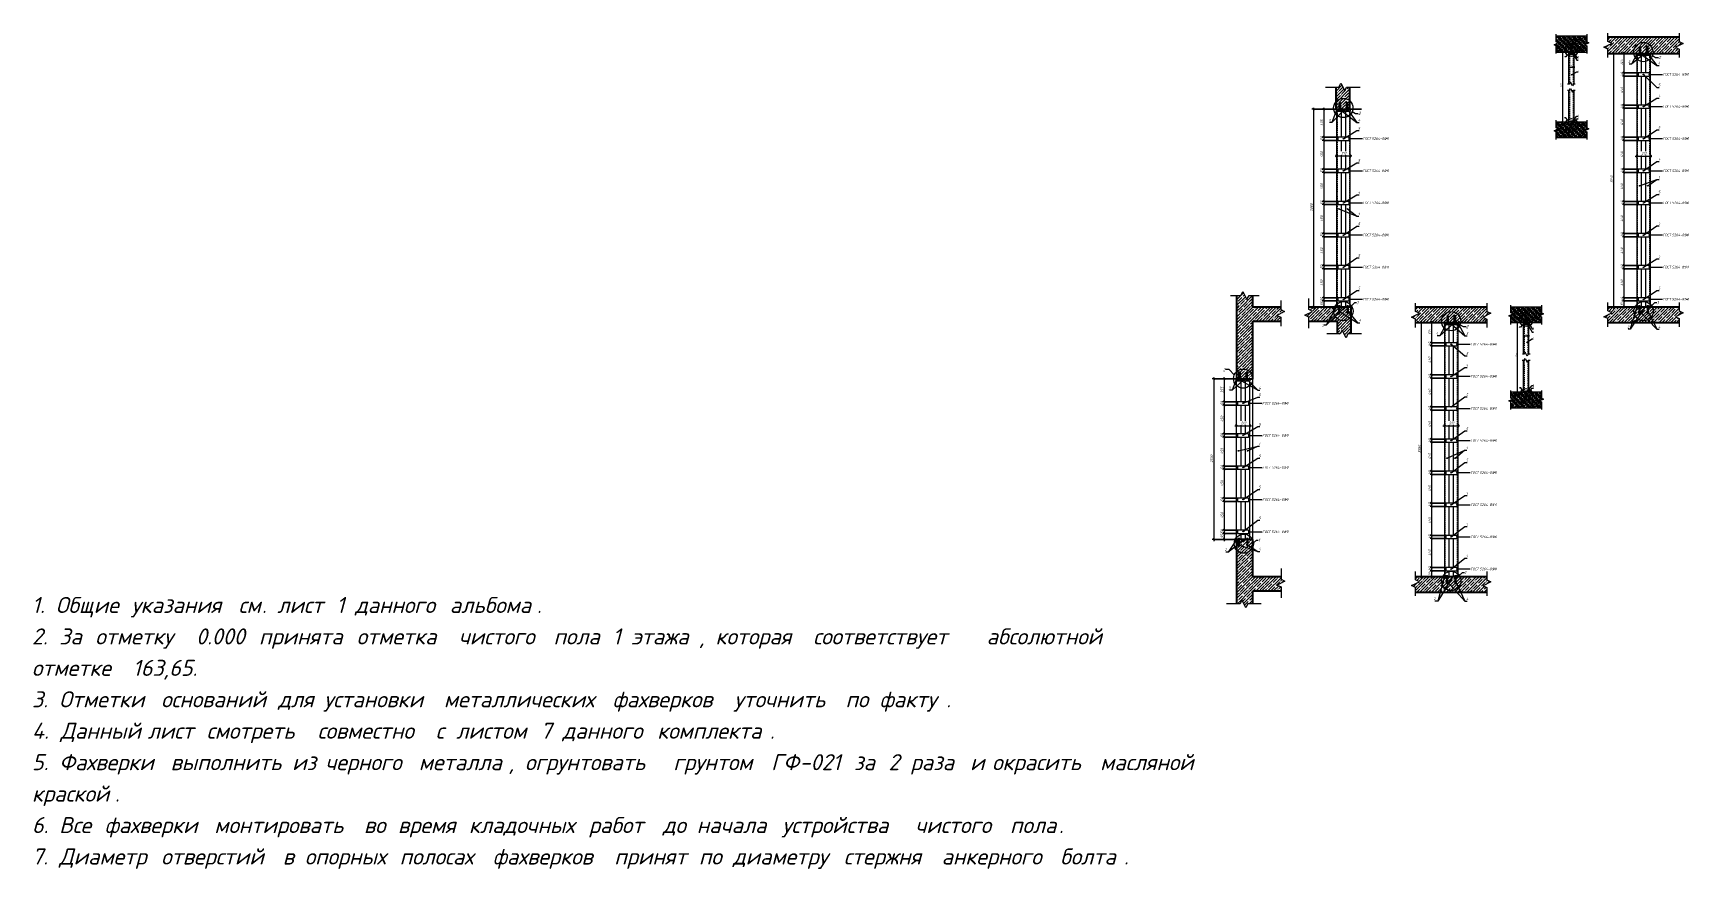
# Model space of a CAD drawing. Header units: millimetres. Extents: x 1525 to 46824, y -520 to 14115.
# Drawn here: x 1525 to 27292, y -427 to 12585 of the extents above; entities that cross this region are included whole.
import ezdxf

# ---------------------------------------------------------------- set-up
doc = ezdxf.new("R2010")
doc.units = ezdxf.units.MM
doc.linetypes.add('200_ШТРИХ_ш1п0_6_', pattern=[32, 20, -12])
for name, color, linetype, lineweight in [('A-ANNO-DIMS', 7, 'Continuous', 9), ('A-ANNO-DIMS-10', 7, 'Continuous', 9), ('A-ANNO-DIMS-20', 7, 'Continuous', 9), ('A-DETL-1', 7, 'Continuous', 5), ('A-DETL-2', 7, '200_ШТРИХ_ш1п0_6_', 5), ('A-DETL-GENF-1', 7, 'Continuous', 5), ('A-FLOR-FNSH-1', 7, 'Continuous', 30), ('A-FLOR-FNSH-2', 7, 'Continuous', 20), ('A-FLOR-PATT-1', 7, 'Continuous', 5), ('A-GENM', 7, 'Continuous', 9), ('A-GENM-IDEN', 7, 'Continuous', 9), ('A-WALL-1', 7, 'Continuous', 30), ('A-WALL-PATT-1', 7, 'Continuous', 5), ('G-ANNO-TEXT', 7, 'Continuous', 9), ('S-COLS', 7, 'Continuous', 9)]:
    doc.layers.add(name, color=color, linetype=linetype, lineweight=lineweight)
doc.styles.add('ISOCPEUR_I', font='isocpeui.ttf', dxfattribs={"height": 250})
doc.styles.add('ISOCPEUR_I_1', font='isocpeui.ttf', dxfattribs={"width": 0.9, "height": 40})
doc.styles.add('ISOCPEUR_I_2', font='isocpeui.ttf', dxfattribs={"height": 50})
doc.styles.add('ISOCPEUR_I_3', font='isocpeui.ttf', dxfattribs={"width": 0.9, "height": 20})
doc.styles.add('ISOCPEUR_I_4', font='isocpeui.ttf', dxfattribs={"height": 25})
doc.dimstyles.new('ISO-2_0_0_9К_СРЕДНИЙ', dxfattribs={"dimscale": 304.8, "dimtxt": 39.839247, "dimasz": 0.098425, "dimexe": 0.07874, "dimexo": 0, "dimgap": 0, "dimtad": 1, "dimdec": 0, "dimzin": 0, "dimdsep": 46, "dimtxsty": 'ISOCPEUR_I_1', "dimblk1": 'OBLIQUE', "dimblk2": 'OBLIQUE', "dimsah": 1, "dimcen": 0.09, "dimdle": 0.07874, "dimazin": 0, "dimtfac": 1, "dimtdec": 4, "dimtix": 1, "dimtmove": 0, "dimatfit": 3, "dimfxl": 1, "dimtvp": 1, "dimtolj": 1, "dimtzin": 0, "dimarcsym": 2})
doc.dimstyles.new('ISO-2_0_0_9К_СРЕДНИЙ_1', dxfattribs={"dimscale": 304.8, "dimtxt": 19.919624, "dimasz": 0.049213, "dimexe": 0.03937, "dimexo": 0, "dimgap": 0, "dimtad": 1, "dimdec": 0, "dimzin": 0, "dimdsep": 46, "dimtxsty": 'ISOCPEUR_I_3', "dimblk1": 'OBLIQUE', "dimblk2": 'OBLIQUE', "dimsah": 1, "dimcen": 0.09, "dimdle": 0.03937, "dimazin": 0, "dimtfac": 1, "dimtdec": 4, "dimtix": 1, "dimtmove": 0, "dimatfit": 3, "dimfxl": 1, "dimtvp": 1, "dimtolj": 1, "dimtzin": 0, "dimarcsym": 2})
doc.dimstyles.new('ISO-2_0_0_9К_СРЕДНИЙ_ФОН', dxfattribs={"dimscale": 304.8, "dimtxt": 39.839247, "dimasz": 0.098425, "dimexe": 0.07874, "dimexo": 0, "dimgap": 0.032808, "dimtad": 1, "dimdec": 0, "dimdsep": 46, "dimtxsty": 'ISOCPEUR_I_1', "dimblk1": 'OBLIQUE', "dimblk2": 'OBLIQUE', "dimsah": 1, "dimcen": 0.09, "dimdle": 0.07874, "dimazin": 0, "dimtfac": 1, "dimtdec": 4, "dimtix": 1, "dimtmove": 0, "dimatfit": 3, "dimfxl": 1, "dimtvp": 1, "dimtfill": 1, "dimtolj": 1, "dimtzin": 0, "dimarcsym": 2})
pattern_1 = [(45, (21781.83, 4305), (-45.6197, 45.6197), []), (45, (21827.45, 4305), (-45.6197, 45.6197), [80.645, -16.129, 2.682, -13.447])]
pattern_2 = [(45, (23273.71, 4305), (-45.6197, 45.6197), []), (45, (23319.33, 4305), (-45.6197, 45.6197), [80.645, -16.129, 2.682, -13.447])]
pattern_3 = [(45, (24806.49, 4305), (-45.6197, 45.6197), []), (45, (24852.11, 4305), (-45.6197, 45.6197), [80.645, -16.129, 2.682, -13.447])]
pattern_4 = [(45, (25858.573, 4305), (-22.80985, 22.80985), []), (45, (25881.383, 4305), (-22.80985, 22.80985), [40.322, -8.064, 1.341, -6.723])]
pattern_5 = [(45, (26562.302, 4305), (-22.80985, 22.80985), []), (45, (26585.112, 4305), (-22.80985, 22.80985), [40.322, -8.064, 1.341, -6.723])]
pattern_6 = [(45, (27708.36, 4305), (-45.6197, 45.6197), []), (45, (27753.98, 4305), (-45.6197, 45.6197), [80.645, -16.129, 2.682, -13.447])]

msp = doc.modelspace()

# ---------------------------------------------------------------- texts
at = {"layer": 'A-GENM-IDEN', "attachment_point": 1}
for s, insert, char_height, width, style in [('\\fISOCPEUR|b0|i1|c204|p34|;\\W.9;3', (25561.52954, 12234.35516), 20, 15.8734125, 'ISOCPEUR_I_3'), ('\\fISOCPEUR|b0|i1|c204|p34|;\\W.9;4', (25561.52954, 12191.57486), 20, 18.7594875, 'ISOCPEUR_I_3'), ('\\fISOCPEUR|b0|i1|c204|p34|;\\W.9;3', (26347.10858, 12159.03185), 40, 31.746825, 'ISOCPEUR_I_1'), ('\\fISOCPEUR|b0|i1|c204|p34|;\\W.9;3', (26347.10858, 12159.03185), 40, 31.746825, 'ISOCPEUR_I_1'), ('\\fISOCPEUR|b0|i1|c204|p34|;\\W.9;4', (26814.5585, 12139.12629), 40, 37.518975, 'ISOCPEUR_I_1'), ('\\fISOCPEUR|b0|i1|c204|p34|;\\W.9;4', (26814.5585, 12139.12629), 40, 37.518975, 'ISOCPEUR_I_1'), ('\\fISOCPEUR|b0|i1|c204|p34|;\\W.9;1', (25561.52954, 12009.67444), 20, 11.5443, 'ISOCPEUR_I_3'), ('\\fISOCPEUR|b0|i1|c204|p34|;\\W.9;5', (26814.5585, 11796.40892), 40, 31.746825, 'ISOCPEUR_I_1'), ('\\fISOCPEUR|b0|i1|c204|p34|;\\W.9;5', (26814.5585, 11628.67427), 40, 31.746825, 'ISOCPEUR_I_1'), ('\\fISOCPEUR|b0|i1|c204|p34|;\\W.9;3', (21684.49518, 11248.69244), 40, 31.746825, 'ISOCPEUR_I_1'), ('\\fISOCPEUR|b0|i1|c204|p34|;\\W.9;3', (21684.49518, 11248.69244), 40, 31.746825, 'ISOCPEUR_I_1'), ('\\fISOCPEUR|b0|i1|c204|p34|;\\W.9;5', (22144.83746, 11124.06787), 40, 31.746825, 'ISOCPEUR_I_1'), ('\\fISOCPEUR|b0|i1|c204|p34|;\\W.9;4', (22144.83746, 11248.69244), 40, 37.518975, 'ISOCPEUR_I_1'), ('\\fISOCPEUR|b0|i1|c204|p34|;\\W.9;4', (22144.83746, 11248.69244), 40, 37.518975, 'ISOCPEUR_I_1'), ('\\fISOCPEUR|b0|i1|c204|p34|;\\W.9;2', (25561.52954, 11280.5154), 20, 15.8734125, 'ISOCPEUR_I_3'), ('\\fISOCPEUR|b0|i1|c204|p34|;\\W.9;4', (25561.52954, 11318.71472), 20, 18.7594875, 'ISOCPEUR_I_3'), ('\\fISOCPEUR|b0|i1|c204|p34|;\\W.9;5', (26814.5585, 11134.51223), 40, 31.746825, 'ISOCPEUR_I_1'), ('\\fISOCPEUR|b0|i1|c204|p34|;\\W.9;5', (22144.83746, 10624.66594), 40, 31.746825, 'ISOCPEUR_I_1'), ('\\fISOCPEUR|b0|i1|c204|p34|;\\W.9;5', (26814.5585, 10642.04565), 40, 31.746825, 'ISOCPEUR_I_1'), ('\\fISOCPEUR|b0|i1|c204|p34|;\\W.9;1', (26814.5585, 10360.54136), 40, 23.0886, 'ISOCPEUR_I_1'), ('\\fISOCPEUR|b0|i1|c204|p34|;\\W.9;1', (26814.5585, 10360.54136), 40, 23.0886, 'ISOCPEUR_I_1'), ('\\fISOCPEUR|b0|i1|c204|p34|;\\W.9;5', (22144.83746, 10123.17238), 40, 31.746825, 'ISOCPEUR_I_1'), ('\\fISOCPEUR|b0|i1|c204|p34|;\\W.9;5', (26814.5585, 10130.33367), 40, 31.746825, 'ISOCPEUR_I_1'), ('\\fISOCPEUR|b0|i1|c204|p34|;\\W.9;5', (22144.83746, 9638.108), 40, 31.746825, 'ISOCPEUR_I_1'), ('\\fISOCPEUR|b0|i1|c204|p34|;\\W.9;1', (22144.83746, 9789.75191), 40, 23.0886, 'ISOCPEUR_I_1'), ('\\fISOCPEUR|b0|i1|c204|p34|;\\W.9;1', (22144.83746, 9789.75191), 40, 23.0886, 'ISOCPEUR_I_1'), ('\\fISOCPEUR|b0|i1|c204|p34|;\\W.9;5', (26814.5585, 9641.35488), 40, 31.746825, 'ISOCPEUR_I_1'), ('\\fISOCPEUR|b0|i1|c204|p34|;\\W.9;5', (22144.83746, 9144.08226), 40, 31.746825, 'ISOCPEUR_I_1'), ('\\fISOCPEUR|b0|i1|c204|p34|;\\W.9;5', (26814.5585, 9127.06863), 40, 31.746825, 'ISOCPEUR_I_1'), ('\\fISOCPEUR|b0|i1|c204|p34|;\\W.9;5', (22144.83746, 8635.12088), 40, 31.746825, 'ISOCPEUR_I_1'), ('\\fISOCPEUR|b0|i1|c204|p34|;\\W.9;5', (26814.5585, 8634.86113), 40, 31.746825, 'ISOCPEUR_I_1'), ('\\fISOCPEUR|b0|i1|c204|p34|;\\W.9;2', (21581.86323, 8054.23856), 40, 31.746825, 'ISOCPEUR_I_1'), ('\\fISOCPEUR|b0|i1|c204|p34|;\\W.9;2', (21581.86323, 8054.23856), 40, 31.746825, 'ISOCPEUR_I_1'), ('\\fISOCPEUR|b0|i1|c204|p34|;\\W.9;4', (22157.24363, 8133.63856), 40, 37.518975, 'ISOCPEUR_I_1'), ('\\fISOCPEUR|b0|i1|c204|p34|;\\W.9;4', (22157.24363, 8133.63856), 40, 37.518975, 'ISOCPEUR_I_1'), ('\\fISOCPEUR|b0|i1|c204|p34|;\\W.9;3', (24865.02287, 8010.06542), 20, 15.8734125, 'ISOCPEUR_I_3'), ('\\fISOCPEUR|b0|i1|c204|p34|;\\W.9;2', (26333.46266, 8030.35694), 40, 31.746825, 'ISOCPEUR_I_1'), ('\\fISOCPEUR|b0|i1|c204|p34|;\\W.9;2', (26333.46266, 8030.35694), 40, 31.746825, 'ISOCPEUR_I_1'), ('\\fISOCPEUR|b0|i1|c204|p34|;\\W.9;4', (26814.5585, 8030.35694), 40, 37.518975, 'ISOCPEUR_I_1'), ('\\fISOCPEUR|b0|i1|c204|p34|;\\W.9;4', (26814.5585, 8030.35694), 40, 37.518975, 'ISOCPEUR_I_1'), ('\\fISOCPEUR|b0|i1|c204|p34|;\\W.9;4', (23357.40255, 7930.99969), 40, 37.518975, 'ISOCPEUR_I_1'), ('\\fISOCPEUR|b0|i1|c204|p34|;\\W.9;4', (23357.40255, 7930.99969), 40, 37.518975, 'ISOCPEUR_I_1'), ('\\fISOCPEUR|b0|i1|c204|p34|;\\W.9;3', (23826.09984, 7930.99969), 40, 31.746825, 'ISOCPEUR_I_1'), ('\\fISOCPEUR|b0|i1|c204|p34|;\\W.9;3', (23826.09984, 7930.99969), 40, 31.746825, 'ISOCPEUR_I_1'), ('\\fISOCPEUR|b0|i1|c204|p34|;\\W.9;4', (24865.02287, 7958.22227), 20, 18.7594875, 'ISOCPEUR_I_3'), ('\\fISOCPEUR|b0|i1|c204|p34|;\\W.9;1', (24865.02287, 7855.7658), 20, 11.5443, 'ISOCPEUR_I_3'), ('\\fISOCPEUR|b0|i1|c204|p34|;\\W.9;5', (23826.09984, 7619.79128), 40, 31.746825, 'ISOCPEUR_I_1'), ('\\fISOCPEUR|b0|i1|c204|p34|;\\W.9;5', (23826.09984, 7434.87938), 40, 31.746825, 'ISOCPEUR_I_1'), ('\\fISOCPEUR|b0|i1|c204|p34|;\\W.9;3', (20126.28863, 7081.29301), 40, 31.746825, 'ISOCPEUR_I_1'), ('\\fISOCPEUR|b0|i1|c204|p34|;\\W.9;3', (20126.28863, 7081.29301), 40, 31.746825, 'ISOCPEUR_I_1'), ('\\fISOCPEUR|b0|i1|c204|p34|;\\W.9;5', (20597.81207, 6975.28825), 40, 31.746825, 'ISOCPEUR_I_1'), ('\\fISOCPEUR|b0|i1|c204|p34|;\\W.9;4', (20597.81207, 7081.03253), 40, 37.518975, 'ISOCPEUR_I_1'), ('\\fISOCPEUR|b0|i1|c204|p34|;\\W.9;4', (20597.81207, 7081.03253), 40, 37.518975, 'ISOCPEUR_I_1'), ('\\fISOCPEUR|b0|i1|c204|p34|;\\W.9;5', (23826.09984, 6979.53719), 40, 31.746825, 'ISOCPEUR_I_1'), ('\\fISOCPEUR|b0|i1|c204|p34|;\\W.9;2', (24865.02287, 7085.29903), 20, 15.8734125, 'ISOCPEUR_I_3'), ('\\fISOCPEUR|b0|i1|c204|p34|;\\W.9;4', (24865.02287, 7128.44965), 20, 18.7594875, 'ISOCPEUR_I_3'), ('\\fISOCPEUR|b0|i1|c204|p34|;\\W.9;5', (20597.81207, 6515.38285), 40, 31.746825, 'ISOCPEUR_I_1'), ('\\fISOCPEUR|b0|i1|c204|p34|;\\W.9;5', (23826.09984, 6448.21698), 40, 31.746825, 'ISOCPEUR_I_1'), ('\\fISOCPEUR|b0|i1|c204|p34|;\\W.9;1', (20598.50332, 6209.51572), 40, 23.0886, 'ISOCPEUR_I_1'), ('\\fISOCPEUR|b0|i1|c204|p34|;\\W.9;1', (20598.50332, 6209.51572), 40, 23.0886, 'ISOCPEUR_I_1'), ('\\fISOCPEUR|b0|i1|c204|p34|;\\W.9;5', (20598.50332, 6022.8807), 40, 31.746825, 'ISOCPEUR_I_1'), ('\\fISOCPEUR|b0|i1|c204|p34|;\\W.9;5', (23826.09984, 5957.17835), 40, 31.746825, 'ISOCPEUR_I_1'), ('\\fISOCPEUR|b0|i1|c204|p34|;\\W.9;1', (23826.09984, 6146.78032), 40, 23.0886, 'ISOCPEUR_I_1'), ('\\fISOCPEUR|b0|i1|c204|p34|;\\W.9;1', (23826.09984, 6146.78032), 40, 23.0886, 'ISOCPEUR_I_1'), ('\\fISOCPEUR|b0|i1|c204|p34|;\\W.9;5', (20598.50332, 5537.63598), 40, 31.746825, 'ISOCPEUR_I_1'), ('\\fISOCPEUR|b0|i1|c204|p34|;\\W.9;5', (23826.09984, 5442.24273), 40, 31.746825, 'ISOCPEUR_I_1'), ('\\fISOCPEUR|b0|i1|c204|p34|;\\W.9;5', (20598.50332, 5057.69622), 40, 31.746825, 'ISOCPEUR_I_1'), ('\\fISOCPEUR|b0|i1|c204|p34|;\\W.9;5', (23826.09984, 4960.16548), 40, 31.746825, 'ISOCPEUR_I_1'), ('\\fISOCPEUR|b0|i1|c204|p34|;\\W.9;2', (20068.1793, 4562.1181), 40, 31.746825, 'ISOCPEUR_I_1'), ('\\fISOCPEUR|b0|i1|c204|p34|;\\W.9;2', (20068.1793, 4562.1181), 40, 31.746825, 'ISOCPEUR_I_1'), ('\\fISOCPEUR|b0|i1|c204|p34|;\\W.9;4', (20598.50332, 4572.71104), 40, 37.518975, 'ISOCPEUR_I_1'), ('\\fISOCPEUR|b0|i1|c204|p34|;\\W.9;4', (20598.50332, 4572.71104), 40, 37.518975, 'ISOCPEUR_I_1'), ('\\fISOCPEUR|b0|i1|c204|p34|;\\W.9;5', (23826.09984, 4466.98392), 40, 31.746825, 'ISOCPEUR_I_1'), ('\\fISOCPEUR|b0|i1|c204|p34|;\\W.9;2', (23320.47882, 3798.45561), 40, 31.746825, 'ISOCPEUR_I_1'), ('\\fISOCPEUR|b0|i1|c204|p34|;\\W.9;2', (23320.47882, 3798.45561), 40, 31.746825, 'ISOCPEUR_I_1'), ('\\fISOCPEUR|b0|i1|c204|p34|;\\W.9;4', (23826.09984, 3798.45561), 40, 37.518975, 'ISOCPEUR_I_1'), ('\\fISOCPEUR|b0|i1|c204|p34|;\\W.9;4', (23826.09984, 3798.45561), 40, 37.518975, 'ISOCPEUR_I_1')]:
    msp.add_mtext(s, dxfattribs=dict(at, insert=insert, char_height=char_height, width=width, style=style))
at = {"layer": 'G-ANNO-TEXT', "attachment_point": 1}
for s, insert, char_height, width, style in [('\\fISOCPEUR|b0|i1|c204|p34|;2', (25343.20096, 12227.81392), 25, 22.44725, 'ISOCPEUR_I_4'), ('\\fISOCPEUR|b0|i1|c204|p34|;2', (26816.67008, 12230.88503), 50, 44.8945, 'ISOCPEUR_I_2'), ('ГОСТ', (26887.3231, 11961.99135), 40, 138.5316, 'ISOCPEUR_I_1'), (' 5264-80-', (27001.6231, 11961.99135), 40, 287.1644625, 'ISOCPEUR_I_1'), ('\\fISOCPEUR|b0|i1|c204|p34|;\\W.9;Н', (27238.55747, 11961.99135), 40, 37.518975, 'ISOCPEUR_I_1'), ('\\fISOCPEUR|b0|i1|c204|p34|;\\W.9;1', (27269.51372, 11961.99135), 40, 23.0886, 'ISOCPEUR_I_1'), ('\\fISOCPEUR|b0|i1|c204|p34|;2', (22146.17356, 11360.88503), 50, 44.8945, 'ISOCPEUR_I_2'), ('ГОСТ', (26887.3231, 11461.99135), 40, 138.5316, 'ISOCPEUR_I_1'), (' 5264-80-', (27001.6231, 11461.99135), 40, 287.1644625, 'ISOCPEUR_I_1'), ('\\fISOCPEUR|b0|i1|c204|p34|;\\W.9;Н', (27238.55747, 11461.99135), 40, 37.518975, 'ISOCPEUR_I_1'), ('\\fISOCPEUR|b0|i1|c204|p34|;\\W.9;1', (27269.51372, 11461.99135), 40, 23.0886, 'ISOCPEUR_I_1'), ('\\fISOCPEUR|b0|i1|c204|p34|;1', (25345.75319, 11279.63324), 25, 16.03375, 'ISOCPEUR_I_4'), ('ГОСТ', (22216.87343, 10961.99135), 40, 138.5316, 'ISOCPEUR_I_1'), (' 5264-80-', (22331.17343, 10961.99135), 40, 287.1644625, 'ISOCPEUR_I_1'), ('\\fISOCPEUR|b0|i1|c204|p34|;\\W.9;Н', (22568.10781, 10961.99135), 40, 37.518975, 'ISOCPEUR_I_1'), ('\\fISOCPEUR|b0|i1|c204|p34|;\\W.9;1', (22599.06406, 10961.99135), 40, 23.0886, 'ISOCPEUR_I_1'), ('ГОСТ', (26887.3231, 10961.99135), 40, 138.5316, 'ISOCPEUR_I_1'), (' 5264-80-', (27001.6231, 10961.99135), 40, 287.1644625, 'ISOCPEUR_I_1'), ('\\fISOCPEUR|b0|i1|c204|p34|;\\W.9;Н', (27238.55747, 10961.99135), 40, 37.518975, 'ISOCPEUR_I_1'), ('\\fISOCPEUR|b0|i1|c204|p34|;\\W.9;1', (27269.51372, 10961.99135), 40, 23.0886, 'ISOCPEUR_I_1'), ('ГОСТ', (22216.87343, 10461.99135), 40, 138.5316, 'ISOCPEUR_I_1'), (' 5264-80-', (22331.17343, 10461.99135), 40, 287.1644625, 'ISOCPEUR_I_1'), ('\\fISOCPEUR|b0|i1|c204|p34|;\\W.9;Н', (22568.10781, 10461.99135), 40, 37.518975, 'ISOCPEUR_I_1'), ('\\fISOCPEUR|b0|i1|c204|p34|;\\W.9;1', (22599.06406, 10461.99135), 40, 23.0886, 'ISOCPEUR_I_1'), ('ГОСТ', (26887.3231, 10461.99135), 40, 138.5316, 'ISOCPEUR_I_1'), (' 5264-80-', (27001.6231, 10461.99135), 40, 287.1644625, 'ISOCPEUR_I_1'), ('\\fISOCPEUR|b0|i1|c204|p34|;\\W.9;Н', (27238.55747, 10461.99135), 40, 37.518975, 'ISOCPEUR_I_1'), ('\\fISOCPEUR|b0|i1|c204|p34|;\\W.9;1', (27269.51372, 10461.99135), 40, 23.0886, 'ISOCPEUR_I_1'), ('ГОСТ', (22216.87343, 9961.99135), 40, 138.5316, 'ISOCPEUR_I_1'), (' 5264-80-', (22331.17343, 9961.99135), 40, 287.1644625, 'ISOCPEUR_I_1'), ('\\fISOCPEUR|b0|i1|c204|p34|;\\W.9;Н', (22568.10781, 9961.99135), 40, 37.518975, 'ISOCPEUR_I_1'), ('\\fISOCPEUR|b0|i1|c204|p34|;\\W.9;1', (22599.06406, 9961.99135), 40, 23.0886, 'ISOCPEUR_I_1'), ('ГОСТ', (26887.3231, 9961.99135), 40, 138.5316, 'ISOCPEUR_I_1'), (' 5264-80-', (27001.6231, 9961.99135), 40, 287.1644625, 'ISOCPEUR_I_1'), ('\\fISOCPEUR|b0|i1|c204|p34|;\\W.9;Н', (27238.55747, 9961.99135), 40, 37.518975, 'ISOCPEUR_I_1'), ('\\fISOCPEUR|b0|i1|c204|p34|;\\W.9;1', (27269.51372, 9961.99135), 40, 23.0886, 'ISOCPEUR_I_1'), ('ГОСТ', (22216.87343, 9461.99135), 40, 138.5316, 'ISOCPEUR_I_1'), (' 5264-80-', (22331.17343, 9461.99135), 40, 287.1644625, 'ISOCPEUR_I_1'), ('\\fISOCPEUR|b0|i1|c204|p34|;\\W.9;Н', (22568.10781, 9461.99135), 40, 37.518975, 'ISOCPEUR_I_1'), ('\\fISOCPEUR|b0|i1|c204|p34|;\\W.9;1', (22599.06406, 9461.99135), 40, 23.0886, 'ISOCPEUR_I_1'), ('ГОСТ', (26887.3231, 9461.99135), 40, 138.5316, 'ISOCPEUR_I_1'), (' 5264-80-', (27001.6231, 9461.99135), 40, 287.1644625, 'ISOCPEUR_I_1'), ('\\fISOCPEUR|b0|i1|c204|p34|;\\W.9;Н', (27238.55747, 9461.99135), 40, 37.518975, 'ISOCPEUR_I_1'), ('\\fISOCPEUR|b0|i1|c204|p34|;\\W.9;1', (27269.51372, 9461.99135), 40, 23.0886, 'ISOCPEUR_I_1'), ('ГОСТ', (22216.87343, 8961.99135), 40, 138.5316, 'ISOCPEUR_I_1'), (' 5264-80-', (22331.17343, 8961.99135), 40, 287.1644625, 'ISOCPEUR_I_1'), ('\\fISOCPEUR|b0|i1|c204|p34|;\\W.9;Н', (22568.10781, 8961.99135), 40, 37.518975, 'ISOCPEUR_I_1'), ('\\fISOCPEUR|b0|i1|c204|p34|;\\W.9;1', (22599.06406, 8961.99135), 40, 23.0886, 'ISOCPEUR_I_1'), ('ГОСТ', (26887.3231, 8961.99135), 40, 138.5316, 'ISOCPEUR_I_1'), (' 5264-80-', (27001.6231, 8961.99135), 40, 287.1644625, 'ISOCPEUR_I_1'), ('\\fISOCPEUR|b0|i1|c204|p34|;\\W.9;Н', (27238.55747, 8961.99135), 40, 37.518975, 'ISOCPEUR_I_1'), ('\\fISOCPEUR|b0|i1|c204|p34|;\\W.9;1', (27269.51372, 8961.99135), 40, 23.0886, 'ISOCPEUR_I_1'), ('\\fISOCPEUR|b0|i1|c204|p34|;1', (22122.04403, 8413.513), 50, 32.0675, 'ISOCPEUR_I_2'), ('ГОСТ', (22216.87343, 8461.99135), 40, 138.5316, 'ISOCPEUR_I_1'), (' 5264-80-', (22331.17343, 8461.99135), 40, 287.1644625, 'ISOCPEUR_I_1'), ('\\fISOCPEUR|b0|i1|c204|p34|;\\W.9;Н', (22568.10781, 8461.99135), 40, 37.518975, 'ISOCPEUR_I_1'), ('\\fISOCPEUR|b0|i1|c204|p34|;\\W.9;1', (22599.06406, 8461.99135), 40, 23.0886, 'ISOCPEUR_I_1'), ('\\fISOCPEUR|b0|i1|c204|p34|;1', (26792.54055, 8413.513), 50, 32.0675, 'ISOCPEUR_I_2'), ('ГОСТ', (26887.3231, 8461.99135), 40, 138.5316, 'ISOCPEUR_I_1'), (' 5264-80-', (27001.6231, 8461.99135), 40, 287.1644625, 'ISOCPEUR_I_1'), ('\\fISOCPEUR|b0|i1|c204|p34|;\\W.9;Н', (27238.55747, 8461.99135), 40, 37.518975, 'ISOCPEUR_I_1'), ('\\fISOCPEUR|b0|i1|c204|p34|;\\W.9;1', (27269.51372, 8461.99135), 40, 23.0886, 'ISOCPEUR_I_1'), ('\\fISOCPEUR|b0|i1|c204|p34|;2', (23823.61618, 8040.88503), 50, 44.8945, 'ISOCPEUR_I_2'), ('\\fISOCPEUR|b0|i1|c204|p34|;2', (24639.47134, 8019.85876), 25, 22.44725, 'ISOCPEUR_I_4'), ('ГОСТ', (23894.2692, 7761.99135), 40, 138.5316, 'ISOCPEUR_I_1'), (' 5264-80-', (24008.5692, 7761.99135), 40, 287.1644625, 'ISOCPEUR_I_1'), ('\\fISOCPEUR|b0|i1|c204|p34|;\\W.9;Н', (24245.50358, 7761.99135), 40, 37.518975, 'ISOCPEUR_I_1'), ('\\fISOCPEUR|b0|i1|c204|p34|;\\W.9;1', (24276.45983, 7761.99135), 40, 23.0886, 'ISOCPEUR_I_1'), ('\\fISOCPEUR|b0|i1|c204|p34|;2', (20041.37185, 7370.4044), 50, 44.8945, 'ISOCPEUR_I_2'), ('ГОСТ', (23894.2692, 7261.99135), 40, 138.5316, 'ISOCPEUR_I_1'), (' 5264-80-', (24008.5692, 7261.99135), 40, 287.1644625, 'ISOCPEUR_I_1'), ('\\fISOCPEUR|b0|i1|c204|p34|;\\W.9;Н', (24245.50358, 7261.99135), 40, 37.518975, 'ISOCPEUR_I_1'), ('\\fISOCPEUR|b0|i1|c204|p34|;\\W.9;1', (24276.45983, 7261.99135), 40, 23.0886, 'ISOCPEUR_I_1'), ('\\fISOCPEUR|b0|i1|c204|p34|;1', (24642.02356, 7074.99554), 25, 16.03375, 'ISOCPEUR_I_4'), ('ГОСТ', (20655.32486, 6841.99135), 40, 138.5316, 'ISOCPEUR_I_1'), (' 5264-80-', (20769.62486, 6841.99135), 40, 287.1644625, 'ISOCPEUR_I_1'), ('\\fISOCPEUR|b0|i1|c204|p34|;\\W.9;Н', (21006.55923, 6841.99135), 40, 37.518975, 'ISOCPEUR_I_1'), ('\\fISOCPEUR|b0|i1|c204|p34|;\\W.9;1', (21037.51548, 6841.99135), 40, 23.0886, 'ISOCPEUR_I_1'), ('ГОСТ', (23894.2692, 6761.99135), 40, 138.5316, 'ISOCPEUR_I_1'), (' 5264-80-', (24008.5692, 6761.99135), 40, 287.1644625, 'ISOCPEUR_I_1'), ('\\fISOCPEUR|b0|i1|c204|p34|;\\W.9;Н', (24245.50358, 6761.99135), 40, 37.518975, 'ISOCPEUR_I_1'), ('\\fISOCPEUR|b0|i1|c204|p34|;\\W.9;1', (24276.45983, 6761.99135), 40, 23.0886, 'ISOCPEUR_I_1'), ('ГОСТ', (20655.32486, 6341.99135), 40, 138.5316, 'ISOCPEUR_I_1'), (' 5264-80-', (20769.62486, 6341.99135), 40, 287.1644625, 'ISOCPEUR_I_1'), ('\\fISOCPEUR|b0|i1|c204|p34|;\\W.9;Н', (21006.55923, 6341.99135), 40, 37.518975, 'ISOCPEUR_I_1'), ('\\fISOCPEUR|b0|i1|c204|p34|;\\W.9;1', (21037.51548, 6341.99135), 40, 23.0886, 'ISOCPEUR_I_1'), ('ГОСТ', (23894.2692, 6261.99135), 40, 138.5316, 'ISOCPEUR_I_1'), (' 5264-80-', (24008.5692, 6261.99135), 40, 287.1644625, 'ISOCPEUR_I_1'), ('\\fISOCPEUR|b0|i1|c204|p34|;\\W.9;Н', (24245.50358, 6261.99135), 40, 37.518975, 'ISOCPEUR_I_1'), ('\\fISOCPEUR|b0|i1|c204|p34|;\\W.9;1', (24276.45983, 6261.99135), 40, 23.0886, 'ISOCPEUR_I_1'), ('ГОСТ', (20655.32486, 5841.99135), 40, 138.5316, 'ISOCPEUR_I_1'), (' 5264-80-', (20769.62486, 5841.99135), 40, 287.1644625, 'ISOCPEUR_I_1'), ('\\fISOCPEUR|b0|i1|c204|p34|;\\W.9;Н', (21006.55923, 5841.99135), 40, 37.518975, 'ISOCPEUR_I_1'), ('\\fISOCPEUR|b0|i1|c204|p34|;\\W.9;1', (21037.51548, 5841.99135), 40, 23.0886, 'ISOCPEUR_I_1'), ('ГОСТ', (23894.2692, 5761.99135), 40, 138.5316, 'ISOCPEUR_I_1'), (' 5264-80-', (24008.5692, 5761.99135), 40, 287.1644625, 'ISOCPEUR_I_1'), ('\\fISOCPEUR|b0|i1|c204|p34|;\\W.9;Н', (24245.50358, 5761.99135), 40, 37.518975, 'ISOCPEUR_I_1'), ('\\fISOCPEUR|b0|i1|c204|p34|;\\W.9;1', (24276.45983, 5761.99135), 40, 23.0886, 'ISOCPEUR_I_1'), ('ГОСТ', (20655.32486, 5341.99135), 40, 138.5316, 'ISOCPEUR_I_1'), (' 5264-80-', (20769.62486, 5341.99135), 40, 287.1644625, 'ISOCPEUR_I_1'), ('\\fISOCPEUR|b0|i1|c204|p34|;\\W.9;Н', (21006.55923, 5341.99135), 40, 37.518975, 'ISOCPEUR_I_1'), ('\\fISOCPEUR|b0|i1|c204|p34|;\\W.9;1', (21037.51548, 5341.99135), 40, 23.0886, 'ISOCPEUR_I_1'), ('ГОСТ', (23894.2692, 5261.99135), 40, 138.5316, 'ISOCPEUR_I_1'), (' 5264-80-', (24008.5692, 5261.99135), 40, 287.1644625, 'ISOCPEUR_I_1'), ('\\fISOCPEUR|b0|i1|c204|p34|;\\W.9;Н', (24245.50358, 5261.99135), 40, 37.518975, 'ISOCPEUR_I_1'), ('\\fISOCPEUR|b0|i1|c204|p34|;\\W.9;1', (24276.45983, 5261.99135), 40, 23.0886, 'ISOCPEUR_I_1'), ('\\fISOCPEUR|b0|i1|c204|p34|;1', (20590.39195, 4716.21739), 50, 32.0675, 'ISOCPEUR_I_2'), ('ГОСТ', (20655.32486, 4841.99135), 40, 138.5316, 'ISOCPEUR_I_1'), (' 5264-80-', (20769.62486, 4841.99135), 40, 287.1644625, 'ISOCPEUR_I_1'), ('\\fISOCPEUR|b0|i1|c204|p34|;\\W.9;Н', (21006.55923, 4841.99135), 40, 37.518975, 'ISOCPEUR_I_1'), ('\\fISOCPEUR|b0|i1|c204|p34|;\\W.9;1', (21037.51548, 4841.99135), 40, 23.0886, 'ISOCPEUR_I_1'), ('ГОСТ', (23894.2692, 4761.99135), 40, 138.5316, 'ISOCPEUR_I_1'), (' 5264-80-', (24008.5692, 4761.99135), 40, 287.1644625, 'ISOCPEUR_I_1'), ('\\fISOCPEUR|b0|i1|c204|p34|;\\W.9;Н', (24245.50358, 4761.99135), 40, 37.518975, 'ISOCPEUR_I_1'), ('\\fISOCPEUR|b0|i1|c204|p34|;\\W.9;1', (24276.45983, 4761.99135), 40, 23.0886, 'ISOCPEUR_I_1'), ('\\fISOCPEUR|b0|i1|c204|p34|;1', (23799.48665, 4213.513), 50, 32.0675, 'ISOCPEUR_I_2'), ('ГОСТ', (23894.2692, 4261.99135), 40, 138.5316, 'ISOCPEUR_I_1'), (' 5264-80-', (24008.5692, 4261.99135), 40, 287.1644625, 'ISOCPEUR_I_1'), ('\\fISOCPEUR|b0|i1|c204|p34|;\\W.9;Н', (24245.50358, 4261.99135), 40, 37.518975, 'ISOCPEUR_I_1'), ('\\fISOCPEUR|b0|i1|c204|p34|;\\W.9;1', (24276.45983, 4261.99135), 40, 23.0886, 'ISOCPEUR_I_1'), ('1. ', (1507.30664, 3806.7857), 250, 448.945, 'ISOCPEUR_I'), ('Общие', (1877.72331, 3806.7857), 250, 1234.59875, 'ISOCPEUR_I'), ('\\fISOCPEUR|b0|i1|c204|p34|; ', (2896.36914, 3806.7857), 250, 192.405, 'ISOCPEUR_I'), ('указания', (3055.11914, 3806.7857), 250, 1827.8475, 'ISOCPEUR_I'), ('\\fISOCPEUR|b0|i1|c204|p34|; ', (4563.24414, 3806.7857), 250, 192.405, 'ISOCPEUR_I'), ('см', (4721.99414, 3806.7857), 250, 440.928125, 'ISOCPEUR_I'), ('лист', (5323.92122, 3806.7857), 250, 921.940625, 'ISOCPEUR_I'), (' 1 ', (6084.59831, 3806.7857), 250, 545.1475, 'ISOCPEUR_I'), ('данного', (6534.38997, 3806.7857), 250, 1595.358125, 'ISOCPEUR_I'), ('\\fISOCPEUR|b0|i1|c204|p34|; ', (7850.69206, 3806.7857), 250, 192.405, 'ISOCPEUR_I'), ('альбома', (8009.44206, 3806.7857), 250, 1643.459375, 'ISOCPEUR_I'), ('. ', (5085.79622, 3806.7857), 250, 288.6075, 'ISOCPEUR_I'), ('\\fISOCPEUR|b0|i1|c204|p34|;.', (9365.43164, 3806.7857), 250, 96.2025, 'ISOCPEUR_I'), ('2. ', (1507.30664, 3317.30653), 250, 513.08, 'ISOCPEUR_I'), ('За', (1930.63997, 3317.30653), 250, 489.029375, 'ISOCPEUR_I'), ('\\fISOCPEUR|b0|i1|c204|p34|; ', (2334.12956, 3317.30653), 250, 192.405, 'ISOCPEUR_I'), ('отметку', (2492.87956, 3317.30653), 250, 1707.594375, 'ISOCPEUR_I'), (' 0.000 ', (3901.78581, 3317.30653), 250, 1378.9025, 'ISOCPEUR_I'), ('принята', (5039.49414, 3317.30653), 250, 1651.47625, 'ISOCPEUR_I'), ('\\fISOCPEUR|b0|i1|c204|p34|; ', (6402.09831, 3317.30653), 250, 192.405, 'ISOCPEUR_I'), ('отметка', (6560.84831, 3317.30653), 250, 1731.645, 'ISOCPEUR_I'), ('\\fISOCPEUR|b0|i1|c204|p34|; ', (7989.59831, 3317.30653), 250, 192.405, 'ISOCPEUR_I'), ('чистого', (8148.34831, 3317.30653), 250, 1595.358125, 'ISOCPEUR_I'), ('\\fISOCPEUR|b0|i1|c204|p34|; ', (9464.65039, 3317.30653), 250, 192.405, 'ISOCPEUR_I'), ('пола', (9623.40039, 3317.30653), 250, 921.940625, 'ISOCPEUR_I'), (' 1 ', (10384.07747, 3317.30653), 250, 545.1475, 'ISOCPEUR_I'), ('этажа', (10833.86914, 3317.30653), 250, 1282.7, 'ISOCPEUR_I'), ('которая', (12143.55664, 3317.30653), 250, 1651.47625, 'ISOCPEUR_I'), ('\\fISOCPEUR|b0|i1|c204|p34|; ', (13506.16081, 3317.30653), 250, 192.405, 'ISOCPEUR_I'), ('соответствует', (13664.91081, 3317.30653), 250, 3078.48, 'ISOCPEUR_I'), ('\\fISOCPEUR|b0|i1|c204|p34|; ', (16204.91081, 3317.30653), 250, 192.405, 'ISOCPEUR_I'), ('абсолютной', (16363.66081, 3317.30653), 250, 2332.910625, 'ISOCPEUR_I'), ('\\fISOCPEUR|b0|i1|c204|p34|; ', (18288.50456, 3317.30653), 250, 192.405, 'ISOCPEUR_I'), (', ', (11892.20247, 3317.30653), 250, 304.64125, 'ISOCPEUR_I'), ('отметке', (1507.30664, 2827.82737), 250, 1707.594375, 'ISOCPEUR_I'), (' 163,65.', (2916.21289, 2827.82737), 250, 1459.07125, 'ISOCPEUR_I'), ('3. ', (1507.30664, 2338.3482), 250, 513.08, 'ISOCPEUR_I'), ('Отметки', (1930.63997, 2338.3482), 250, 1731.645, 'ISOCPEUR_I'), ('\\fISOCPEUR|b0|i1|c204|p34|; ', (3359.38997, 2338.3482), 250, 192.405, 'ISOCPEUR_I'), ('оснований', (3518.13997, 2338.3482), 250, 2012.235625, 'ISOCPEUR_I'), ('\\fISOCPEUR|b0|i1|c204|p34|; ', (5178.40039, 2338.3482), 250, 192.405, 'ISOCPEUR_I'), ('\\fISOCPEUR|b0|i1|c204|p34|; ', (5892.77539, 2338.3482), 250, 192.405, 'ISOCPEUR_I'), ('\\fISOCPEUR|b0|i1|c204|p34|; ', (7758.08789, 2338.3482), 250, 192.405, 'ISOCPEUR_I'), ('\\fISOCPEUR|b0|i1|c204|p34|; ', (10384.07747, 2338.3482), 250, 192.405, 'ISOCPEUR_I'), ('фахверков', (10542.82747, 2338.3482), 250, 2100.42125, 'ISOCPEUR_I'), ('\\fISOCPEUR|b0|i1|c204|p34|; ', (12275.84831, 2338.3482), 250, 192.405, 'ISOCPEUR_I'), ('\\fISOCPEUR|b0|i1|c204|p34|; ', (14008.86914, 2338.3482), 250, 192.405, 'ISOCPEUR_I'), ('\\fISOCPEUR|b0|i1|c204|p34|; ', (14538.03581, 2338.3482), 250, 192.405, 'ISOCPEUR_I'), ('факту', (14696.78581, 2338.3482), 250, 1258.649375, 'ISOCPEUR_I'), ('для', (5337.15039, 2338.3482), 250, 673.4175, 'ISOCPEUR_I'), ('установки', (6051.52539, 2338.3482), 250, 2068.35375, 'ISOCPEUR_I'), ('металлических', (7916.83789, 2338.3482), 250, 2990.294375, 'ISOCPEUR_I'), ('уточнить', (12434.59831, 2338.3482), 250, 1908.01625, 'ISOCPEUR_I'), ('по', (14167.61914, 2338.3482), 250, 448.945, 'ISOCPEUR_I'), ('. ', (15735.27539, 2338.3482), 250, 288.6075, 'ISOCPEUR_I'), ('4. ', (1507.30664, 1848.86903), 250, 537.130625, 'ISOCPEUR_I'), ('Данный', (1950.48372, 1848.86903), 250, 1451.054375, 'ISOCPEUR_I'), ('\\fISOCPEUR|b0|i1|c204|p34|; ', (3147.72331, 1848.86903), 250, 192.405, 'ISOCPEUR_I'), ('\\fISOCPEUR|b0|i1|c204|p34|; ', (4067.15039, 1848.86903), 250, 192.405, 'ISOCPEUR_I'), ('\\fISOCPEUR|b0|i1|c204|p34|; ', (5793.55664, 1848.86903), 250, 192.405, 'ISOCPEUR_I'), ('\\fISOCPEUR|b0|i1|c204|p34|; ', (7632.41081, 1848.86903), 250, 192.405, 'ISOCPEUR_I'), ('\\fISOCPEUR|b0|i1|c204|p34|; ', (7949.91081, 1848.86903), 250, 192.405, 'ISOCPEUR_I'), (' 7 ', (9259.59831, 1848.86903), 250, 609.2825, 'ISOCPEUR_I'), ('\\fISOCPEUR|b0|i1|c204|p34|; ', (11078.60872, 1848.86903), 250, 192.405, 'ISOCPEUR_I'), ('лист', (3306.47331, 1848.86903), 250, 921.940625, 'ISOCPEUR_I'), ('смотреть', (4225.90039, 1848.86903), 250, 1899.999375, 'ISOCPEUR_I'), ('совместно', (5952.30664, 1848.86903), 250, 2036.28625, 'ISOCPEUR_I'), ('\\fISOCPEUR|b0|i1|c204|p34|;с', (7791.16081, 1848.86903), 250, 192.405, 'ISOCPEUR_I'), ('листом', (8108.66081, 1848.86903), 250, 1394.93625, 'ISOCPEUR_I'), ('данного', (9762.30664, 1848.86903), 250, 1595.358125, 'ISOCPEUR_I'), ('комплекта', (11237.35872, 1848.86903), 250, 2124.471875, 'ISOCPEUR_I'), ('\\fISOCPEUR|b0|i1|c204|p34|;.', (12990.22331, 1848.86903), 250, 96.2025, 'ISOCPEUR_I'), ('5. ', (1507.30664, 1359.38987), 250, 513.08, 'ISOCPEUR_I'), ('Фахверки', (1930.63997, 1359.38987), 250, 1908.01625, 'ISOCPEUR_I'), ('\\fISOCPEUR|b0|i1|c204|p34|; ', (3504.91081, 1359.38987), 250, 192.405, 'ISOCPEUR_I'), ('\\fISOCPEUR|b0|i1|c204|p34|; ', (5396.68164, 1359.38987), 250, 192.405, 'ISOCPEUR_I'), ('из', (5555.43164, 1359.38987), 250, 432.91125, 'ISOCPEUR_I'), ('\\fISOCPEUR|b0|i1|c204|p34|; ', (5912.61914, 1359.38987), 250, 192.405, 'ISOCPEUR_I'), ('\\fISOCPEUR|b0|i1|c204|p34|; ', (7367.82747, 1359.38987), 250, 192.405, 'ISOCPEUR_I'), ('\\fISOCPEUR|b0|i1|c204|p34|; ', (11329.96289, 1359.38987), 250, 192.405, 'ISOCPEUR_I'), ('\\fISOCPEUR|b0|i1|c204|p34|; ', (12851.31706, 1359.38987), 250, 192.405, 'ISOCPEUR_I'), ('ГФ', (13010.06706, 1359.38987), 250, 537.130625, 'ISOCPEUR_I'), ('-021 ', (13453.24414, 1359.38987), 250, 1026.16, 'ISOCPEUR_I'), ('за', (14299.91081, 1359.38987), 250, 456.961875, 'ISOCPEUR_I'), (' 2 ', (14676.94206, 1359.38987), 250, 609.2825, 'ISOCPEUR_I'), ('раза', (15179.65039, 1359.38987), 250, 929.9575, 'ISOCPEUR_I'), ('\\fISOCPEUR|b0|i1|c204|p34|; ', (15946.94206, 1359.38987), 250, 192.405, 'ISOCPEUR_I'), ('\\fISOCPEUR|b0|i1|c204|p34|; ', (16290.90039, 1359.38987), 250, 192.405, 'ISOCPEUR_I'), ('\\fISOCPEUR|b0|i1|c204|p34|; ', (17971.00456, 1359.38987), 250, 192.405, 'ISOCPEUR_I'), ('масляной', (18129.75456, 1359.38987), 250, 1811.81375, 'ISOCPEUR_I'), ('\\fISOCPEUR|b0|i1|c204|p34|; ', (19624.65039, 1359.38987), 250, 80.16875, 'ISOCPEUR_I'), ('выполнить', (3663.66081, 1359.38987), 250, 2100.42125, 'ISOCPEUR_I'), ('черного', (6071.36914, 1359.38987), 250, 1571.3075, 'ISOCPEUR_I'), ('металла', (7526.57747, 1359.38987), 250, 1699.5775, 'ISOCPEUR_I'), (', ', (8928.86914, 1359.38987), 250, 304.64125, 'ISOCPEUR_I'), ('огрунтовать', (9180.22331, 1359.38987), 250, 2605.484375, 'ISOCPEUR_I'), ('грунтом', (11488.71289, 1359.38987), 250, 1651.47625, 'ISOCPEUR_I'), ('\\fISOCPEUR|b0|i1|c204|p34|;и', (16105.69206, 1359.38987), 250, 224.4725, 'ISOCPEUR_I'), ('окрасить', (16449.65039, 1359.38987), 250, 1843.88125, 'ISOCPEUR_I'), ('краской', (1507.30664, 869.9107), 250, 1563.290625, 'ISOCPEUR_I'), ('\\fISOCPEUR|b0|i1|c204|p34|;.', (2797.15039, 869.9107), 250, 96.2025, 'ISOCPEUR_I'), ('6. ', (1507.30664, 380.43153), 250, 513.08, 'ISOCPEUR_I'), ('Все', (1930.63997, 380.43153), 250, 665.400625, 'ISOCPEUR_I'), ('\\fISOCPEUR|b0|i1|c204|p34|; ', (2479.65039, 380.43153), 250, 192.405, 'ISOCPEUR_I'), ('фахверки', (2638.40039, 380.43153), 250, 1875.94875, 'ISOCPEUR_I'), ('\\fISOCPEUR|b0|i1|c204|p34|; ', (4186.21289, 380.43153), 250, 192.405, 'ISOCPEUR_I'), ('монтировать', (4344.96289, 380.43153), 250, 2629.535, 'ISOCPEUR_I'), ('\\fISOCPEUR|b0|i1|c204|p34|; ', (6514.54622, 380.43153), 250, 192.405, 'ISOCPEUR_I'), ('во', (6673.29622, 380.43153), 250, 448.945, 'ISOCPEUR_I'), ('\\fISOCPEUR|b0|i1|c204|p34|; ', (7043.71289, 380.43153), 250, 192.405, 'ISOCPEUR_I'), ('время', (7202.46289, 380.43153), 250, 1146.413125, 'ISOCPEUR_I'), ('\\fISOCPEUR|b0|i1|c204|p34|; ', (8148.34831, 380.43153), 250, 192.405, 'ISOCPEUR_I'), ('кладочных', (8307.09831, 380.43153), 250, 2068.35375, 'ISOCPEUR_I'), ('\\fISOCPEUR|b0|i1|c204|p34|; ', (10013.66081, 380.43153), 250, 192.405, 'ISOCPEUR_I'), ('работ', (10172.41081, 380.43153), 250, 1202.53125, 'ISOCPEUR_I'), ('\\fISOCPEUR|b0|i1|c204|p34|; ', (11164.59831, 380.43153), 250, 192.405, 'ISOCPEUR_I'), ('до', (11323.34831, 380.43153), 250, 448.945, 'ISOCPEUR_I'), ('\\fISOCPEUR|b0|i1|c204|p34|; ', (11693.76497, 380.43153), 250, 192.405, 'ISOCPEUR_I'), ('начала', (11852.51497, 380.43153), 250, 1418.986875, 'ISOCPEUR_I'), ('\\fISOCPEUR|b0|i1|c204|p34|; ', (13023.29622, 380.43153), 250, 192.405, 'ISOCPEUR_I'), ('устройства', (13182.04622, 380.43153), 250, 2316.876875, 'ISOCPEUR_I'), ('\\fISOCPEUR|b0|i1|c204|p34|; ', (15093.66081, 380.43153), 250, 192.405, 'ISOCPEUR_I'), ('чистого', (15252.41081, 380.43153), 250, 1595.358125, 'ISOCPEUR_I'), ('\\fISOCPEUR|b0|i1|c204|p34|; ', (16568.71289, 380.43153), 250, 192.405, 'ISOCPEUR_I'), ('пола', (16727.46289, 380.43153), 250, 921.940625, 'ISOCPEUR_I'), ('\\fISOCPEUR|b0|i1|c204|p34|;.', (17488.13997, 380.43153), 250, 96.2025, 'ISOCPEUR_I'), ('7. ', (1507.30664, -109.04763), 250, 513.08, 'ISOCPEUR_I'), ('Диаметр', (1930.63997, -109.04763), 250, 1731.645, 'ISOCPEUR_I'), ('\\fISOCPEUR|b0|i1|c204|p34|; ', (3359.38997, -109.04763), 250, 192.405, 'ISOCPEUR_I'), ('отверстий', (3518.13997, -109.04763), 250, 2100.42125, 'ISOCPEUR_I'), ('\\fISOCPEUR|b0|i1|c204|p34|; ', (5251.16081, -109.04763), 250, 192.405, 'ISOCPEUR_I'), ('\\fISOCPEUR|b0|i1|c204|p34|;в', (5409.91081, -109.04763), 250, 224.4725, 'ISOCPEUR_I'), ('\\fISOCPEUR|b0|i1|c204|p34|; ', (5595.11914, -109.04763), 250, 192.405, 'ISOCPEUR_I'), ('опорных', (5753.86914, -109.04763), 250, 1595.358125, 'ISOCPEUR_I'), ('\\fISOCPEUR|b0|i1|c204|p34|; ', (7070.17122, -109.04763), 250, 192.405, 'ISOCPEUR_I'), ('полосах', (7228.92122, -109.04763), 250, 1563.290625, 'ISOCPEUR_I'), ('\\fISOCPEUR|b0|i1|c204|p34|; ', (8518.76497, -109.04763), 250, 192.405, 'ISOCPEUR_I'), ('фахверков', (8677.51497, -109.04763), 250, 2100.42125, 'ISOCPEUR_I'), ('\\fISOCPEUR|b0|i1|c204|p34|; ', (10410.53581, -109.04763), 250, 192.405, 'ISOCPEUR_I'), ('принят', (10569.28581, -109.04763), 250, 1402.953125, 'ISOCPEUR_I'), ('\\fISOCPEUR|b0|i1|c204|p34|; ', (11726.83789, -109.04763), 250, 192.405, 'ISOCPEUR_I'), ('по', (11885.58789, -109.04763), 250, 448.945, 'ISOCPEUR_I'), ('\\fISOCPEUR|b0|i1|c204|p34|; ', (12256.00456, -109.04763), 250, 192.405, 'ISOCPEUR_I'), ('диаметру', (12414.75456, -109.04763), 250, 1899.999375, 'ISOCPEUR_I'), ('\\fISOCPEUR|b0|i1|c204|p34|; ', (13982.41081, -109.04763), 250, 192.405, 'ISOCPEUR_I'), ('стержня', (14141.16081, -109.04763), 250, 1651.47625, 'ISOCPEUR_I'), ('\\fISOCPEUR|b0|i1|c204|p34|; ', (15503.76497, -109.04763), 250, 192.405, 'ISOCPEUR_I'), ('анкерного', (15662.51497, -109.04763), 250, 2044.303125, 'ISOCPEUR_I'), ('\\fISOCPEUR|b0|i1|c204|p34|; ', (17349.23372, -109.04763), 250, 192.405, 'ISOCPEUR_I'), ('болта', (17507.98372, -109.04763), 250, 1202.53125, 'ISOCPEUR_I'), ('\\fISOCPEUR|b0|i1|c204|p34|;.', (18500.17122, -109.04763), 250, 96.2025, 'ISOCPEUR_I')]:
    msp.add_mtext(s, dxfattribs=dict(at, insert=insert, char_height=char_height, width=width, style=style))

# ---------------------------------------------------------------- blocks, each defined once
blk = doc.blocks.new('Фахверк_Влож_Полоса боковая - Полоса_Фахверка-25655111-АР1_1_Ф-11 и Ф-11_1_2-3 эт_ - зависимый')
at = {"layer": 'A-GENM'}
for p, q in [((-85, 6795), (-85, 6845)), ((85, 6845), (-85, 6845)), ((-85, 6795), (85, 6795)), ((85, 6845), (85, 6795))]:
    blk.add_line(p, q, dxfattribs=at)
blk = doc.blocks.new('Фахверк_Влож_Уголок - Уголок_Фахверка-25655112-АР1_1_Ф-11 и Ф-11_1_2-3 эт_ - зависимый')
at = {"layer": 'A-GENM'}
for p, q in [((31, 7170), (31, 6845)), ((106, 4706), (106, 7170)), ((31, 6795), (31, 6345)), ((31, 6295), (31, 5845)), ((31, 5795), (31, 5345)), ((31, 5295), (31, 4845)), ((31, 4795), (31, 4706)), ((106, 4706), (31, 4706))]:
    blk.add_line(p, q, dxfattribs=at)
blk = doc.blocks.new('Фахверк_Влож_Полоса верхняя - Полоса верхняя_Фахверка-25545440-АР1_1_Ф-11 и Ф-11_1_2-3 эт_ - зависимый')
at = {"layer": 'A-GENM'}
for p, q in [((-106, 7175), (-106, 7200)), ((-106, 7200), (-100, 7200)), ((-106, 7170), (-106, 7175)), ((-106, 7175), (-6, 7175)), ((-106, 7170), (-6, 7170)), ((-6, 7200), (-6, 7175)), ((-6, 7175), (-6, 7170))]:
    blk.add_line(p, q, dxfattribs=at)
blk = doc.blocks.new('Фахверк_Влож_Полоса нижняя - Полоса_Фахверка-25617960-АР1_1_Ф-11 и Ф-11_1_2-3 эт_ - зависимый')
at = {"layer": 'A-GENM'}
for p, q in [((26, 4700), (26, 4706)), ((26, 4706), (106, 4706)), ((106, 4706), (106, 4700))]:
    blk.add_line(p, q, dxfattribs=at)
blk = doc.blocks.new('Фахверк_Влож_Полоса нижняя - Полоса_Фахверка-V1-АР1_1_Ф-11 и Ф-11_1_2-3 эт_ - зависимый')
at = {"layer": 'A-GENM'}
for p, q in [((-106, 4700), (-106, 4706)), ((-106, 4706), (-26, 4706)), ((-106, 4700), (-100, 4700)), ((-26, 4706), (-26, 4700))]:
    blk.add_line(p, q, dxfattribs=at)
blk = doc.blocks.new('Фахверк_Влож_Полоса верхняя - Полоса верхняя_Фахверка-V2-АР1_1_Ф-11 и Ф-11_1_2-3 эт_ - зависимый')
at = {"layer": 'A-GENM'}
for p, q in [((6, 7195), (6, 7200)), ((6, 7170), (6, 7195)), ((106, 7195), (6, 7195)), ((6, 7170), (106, 7170)), ((106, 7200), (106, 7195)), ((106, 7195), (106, 7170))]:
    blk.add_line(p, q, dxfattribs=at)
blk = doc.blocks.new('Фахверк_Влож_Уголок - Уголок_Фахверка-25655113-АР1_1_Ф-11 и Ф-11_1_2-3 эт_ - зависимый')
at = {"layer": 'A-GENM'}
for p, q in [((-106, 7170), (-31, 7170)), ((-106, 7170), (-106, 4706)), ((-31, 6845), (-31, 7170)), ((-31, 6345), (-31, 6795)), ((-31, 5845), (-31, 6295)), ((-31, 5345), (-31, 5795)), ((-31, 4845), (-31, 5295)), ((-31, 4706), (-106, 4706)), ((-31, 4706), (-31, 4795))]:
    blk.add_line(p, q, dxfattribs=at)
blk = doc.blocks.new('DET_L_Линия разрыва1 - М20-27083816-АР1_1_Ф-11 и Ф-11_1_2-3 эт_ - зависимый')
at = {"layer": 'A-DETL-GENF-1'}
for p, q in [((647, 8251), (527, 8191)), ((587, 8421), (587, 8281)), ((587, 8281), (647, 8251)), ((527, 8191), (587, 8161)), ((587, 8161), (587, 8021))]:
    blk.add_line(p, q, dxfattribs=at)
blk = doc.blocks.new('DET_L_Линия разрыва1 - М20-27084405-АР1_1_Ф-11 и Ф-11_1_2-3 эт_ - зависимый')
at = {"layer": 'A-DETL-GENF-1'}
for p, q in [((590, 4252), (590, 4082)), ((650, 4052), (530, 3992)), ((530, 3992), (590, 3962)), ((590, 4082), (650, 4052)), ((590, 3962), (590, 3792))]:
    blk.add_line(p, q, dxfattribs=at)
blk = doc.blocks.new('DET_L_Линия разрыва1 - М20-27084429-АР1_1_Ф-11 и Ф-11_1_2-3 эт_ - зависимый')
at = {"layer": 'A-DETL-GENF-1'}
for p, q in [((-47, 3701), (-257, 3701)), ((-17, 3761), (-47, 3701)), ((43, 3641), (-17, 3761)), ((73, 3701), (43, 3641)), ((283, 3701), (73, 3701))]:
    blk.add_line(p, q, dxfattribs=at)
blk = doc.blocks.new('DET_L_Линия разрыва1 - М20-27084499-АР1_1_Ф-11 и Ф-11_1_2-3 эт_ - зависимый')
at = {"layer": 'A-DETL-GENF-1'}
for p, q in [((-33, 8500), (-3, 8560)), ((-3, 8560), (57, 8440)), ((-198, 8500), (-33, 8500)), ((57, 8440), (87, 8500)), ((87, 8500), (252, 8500))]:
    blk.add_line(p, q, dxfattribs=at)
blk = doc.blocks.new('DIMBLOCK1-АР1_1_Ф-11 и Ф-11_1_2-3 эт_ - зависимый')
at = {"layer": 'A-ANNO-DIMS-20', "lineweight": 20}
for p, q in [((20059, 7200), (20044, 7215)), ((20059, 7200), (20074, 7185)), ((20059, 6845), (20044, 6860)), ((20059, 6845), (20074, 6830))]:
    blk.add_line(p, q, dxfattribs=at)
at = {"layer": 'A-ANNO-DIMS-20'}
for p, q in [((20059, 7224), (20059, 6845)), ((20255, 7200), (20035, 7200)), ((20059, 7200), (20255, 7200)), ((20270, 6845), (20035, 6845)), ((20059, 6845), (20270, 6845))]:
    blk.add_line(p, q, dxfattribs=at)
at = {"layer": 'A-ANNO-DIMS-20', "color": 0, "insert": (20007, 6985), "char_height": 40, "width": 91.02, "attachment_point": 1, "rotation": 90, "line_spacing_factor": 1.149209, "style": 'ISOCPEUR_I_1'}
blk.add_mtext('355', dxfattribs=at)
blk = doc.blocks.new('_Oblique')
at = {"color": 0, "linetype": 'ByBlock', "lineweight": -2}
blk.add_line((-0.5, -0.5), (0.5, 0.5), dxfattribs=at)
blk = doc.blocks.new('DIMBLOCK2-АР1_1_Ф-11 и Ф-11_1_2-3 эт_ - зависимый')
at = {"layer": 'A-ANNO-DIMS-20'}
for p, q in [((20270, 6845), (20035, 6845)), ((20270, 6795), (20035, 6795)), ((20059, 6845), (20059, 6795)), ((20059, 6845), (20270, 6845)), ((20059, 6795), (20270, 6795))]:
    blk.add_line(p, q, dxfattribs=at)
at = {"layer": 'A-ANNO-DIMS-20', "lineweight": 20}
for p, q in [((20059, 6845), (20044, 6860)), ((20059, 6795), (20044, 6810)), ((20059, 6845), (20074, 6830)), ((20059, 6795), (20074, 6780))]:
    blk.add_line(p, q, dxfattribs=at)
at = {"layer": 'A-ANNO-DIMS-20', "color": 0, "insert": (20007, 6795), "char_height": 40, "width": 60.68, "attachment_point": 1, "rotation": 90, "line_spacing_factor": 1.149209, "style": 'ISOCPEUR_I_1'}
blk.add_mtext('50', dxfattribs=at)
blk = doc.blocks.new('DIMBLOCK3-АР1_1_Ф-11 и Ф-11_1_2-3 эт_ - зависимый')
at = {"layer": 'A-ANNO-DIMS-20'}
for p, q in [((20270, 6795), (20035, 6795)), ((20059, 6795), (20059, 6345)), ((20059, 6795), (20270, 6795)), ((20270, 6345), (20035, 6345)), ((20059, 6345), (20270, 6345))]:
    blk.add_line(p, q, dxfattribs=at)
at = {"layer": 'A-ANNO-DIMS-20', "lineweight": 20}
for p, q in [((20059, 6795), (20044, 6810)), ((20059, 6795), (20074, 6780)), ((20059, 6345), (20044, 6360)), ((20059, 6345), (20074, 6330))]:
    blk.add_line(p, q, dxfattribs=at)
at = {"layer": 'A-ANNO-DIMS-20', "color": 0, "insert": (20007, 6531), "char_height": 40, "width": 94.69, "attachment_point": 1, "rotation": 90, "line_spacing_factor": 1.149209, "style": 'ISOCPEUR_I_1'}
blk.add_mtext('450', dxfattribs=at)
blk = doc.blocks.new('DIMBLOCK4-АР1_1_Ф-11 и Ф-11_1_2-3 эт_ - зависимый')
at = {"layer": 'A-ANNO-DIMS-20'}
for p, q in [((20270, 6345), (20035, 6345)), ((20270, 6295), (20035, 6295)), ((20059, 6345), (20059, 6295)), ((20059, 6345), (20270, 6345)), ((20059, 6295), (20270, 6295))]:
    blk.add_line(p, q, dxfattribs=at)
at = {"layer": 'A-ANNO-DIMS-20', "lineweight": 20}
for p, q in [((20059, 6345), (20044, 6360)), ((20059, 6295), (20044, 6310)), ((20059, 6345), (20074, 6330)), ((20059, 6295), (20074, 6280))]:
    blk.add_line(p, q, dxfattribs=at)
at = {"layer": 'A-ANNO-DIMS-20', "color": 0, "insert": (20007, 6295), "char_height": 40, "width": 60.68, "attachment_point": 1, "rotation": 90, "line_spacing_factor": 1.149209, "style": 'ISOCPEUR_I_1'}
blk.add_mtext('50', dxfattribs=at)
blk = doc.blocks.new('DIMBLOCK5-АР1_1_Ф-11 и Ф-11_1_2-3 эт_ - зависимый')
at = {"layer": 'A-ANNO-DIMS-20'}
for p, q in [((20270, 6295), (20035, 6295)), ((20059, 6295), (20059, 5845)), ((20059, 6295), (20270, 6295)), ((20270, 5845), (20035, 5845)), ((20059, 5845), (20270, 5845))]:
    blk.add_line(p, q, dxfattribs=at)
at = {"layer": 'A-ANNO-DIMS-20', "lineweight": 20}
for p, q in [((20059, 6295), (20044, 6310)), ((20059, 6295), (20074, 6280)), ((20059, 5845), (20044, 5860)), ((20059, 5845), (20074, 5830))]:
    blk.add_line(p, q, dxfattribs=at)
at = {"layer": 'A-ANNO-DIMS-20', "color": 0, "insert": (20007, 6031), "char_height": 40, "width": 94.69, "attachment_point": 1, "rotation": 90, "line_spacing_factor": 1.149209, "style": 'ISOCPEUR_I_1'}
blk.add_mtext('450', dxfattribs=at)
blk = doc.blocks.new('DIMBLOCK6-АР1_1_Ф-11 и Ф-11_1_2-3 эт_ - зависимый')
at = {"layer": 'A-ANNO-DIMS-20'}
for p, q in [((20270, 5845), (20035, 5845)), ((20270, 5795), (20035, 5795)), ((20059, 5845), (20059, 5795)), ((20059, 5845), (20270, 5845)), ((20059, 5795), (20270, 5795))]:
    blk.add_line(p, q, dxfattribs=at)
at = {"layer": 'A-ANNO-DIMS-20', "lineweight": 20}
for p, q in [((20059, 5845), (20044, 5860)), ((20059, 5795), (20044, 5810)), ((20059, 5845), (20074, 5830)), ((20059, 5795), (20074, 5780))]:
    blk.add_line(p, q, dxfattribs=at)
at = {"layer": 'A-ANNO-DIMS-20', "color": 0, "insert": (20007, 5795), "char_height": 40, "width": 60.68, "attachment_point": 1, "rotation": 90, "line_spacing_factor": 1.149209, "style": 'ISOCPEUR_I_1'}
blk.add_mtext('50', dxfattribs=at)
blk = doc.blocks.new('DIMBLOCK7-АР1_1_Ф-11 и Ф-11_1_2-3 эт_ - зависимый')
at = {"layer": 'A-ANNO-DIMS-20'}
for p, q in [((20270, 5795), (20035, 5795)), ((20059, 5795), (20059, 5345)), ((20059, 5795), (20270, 5795)), ((20270, 5345), (20035, 5345)), ((20059, 5345), (20270, 5345))]:
    blk.add_line(p, q, dxfattribs=at)
at = {"layer": 'A-ANNO-DIMS-20', "lineweight": 20}
for p, q in [((20059, 5795), (20044, 5810)), ((20059, 5795), (20074, 5780)), ((20059, 5345), (20044, 5360)), ((20059, 5345), (20074, 5330))]:
    blk.add_line(p, q, dxfattribs=at)
at = {"layer": 'A-ANNO-DIMS-20', "color": 0, "insert": (20007, 5531), "char_height": 40, "width": 94.69, "attachment_point": 1, "rotation": 90, "line_spacing_factor": 1.149209, "style": 'ISOCPEUR_I_1'}
blk.add_mtext('450', dxfattribs=at)
blk = doc.blocks.new('DIMBLOCK8-АР1_1_Ф-11 и Ф-11_1_2-3 эт_ - зависимый')
at = {"layer": 'A-ANNO-DIMS-20'}
for p, q in [((20270, 5345), (20035, 5345)), ((20249, 5295), (20035, 5295)), ((20059, 5345), (20059, 5295)), ((20059, 5345), (20270, 5345)), ((20059, 5295), (20249, 5295))]:
    blk.add_line(p, q, dxfattribs=at)
at = {"layer": 'A-ANNO-DIMS-20', "lineweight": 20}
for p, q in [((20059, 5345), (20044, 5360)), ((20059, 5295), (20044, 5310)), ((20059, 5345), (20074, 5330)), ((20059, 5295), (20074, 5280))]:
    blk.add_line(p, q, dxfattribs=at)
at = {"layer": 'A-ANNO-DIMS-20', "color": 0, "insert": (20007, 5295), "char_height": 40, "width": 60.68, "attachment_point": 1, "rotation": 90, "line_spacing_factor": 1.149209, "style": 'ISOCPEUR_I_1'}
blk.add_mtext('50', dxfattribs=at)
blk = doc.blocks.new('DIMBLOCK9-АР1_1_Ф-11 и Ф-11_1_2-3 эт_ - зависимый')
at = {"layer": 'A-ANNO-DIMS-20'}
for p, q in [((20249, 5295), (20035, 5295)), ((20059, 5295), (20059, 4845)), ((20059, 5295), (20249, 5295)), ((20270, 4845), (20035, 4845)), ((20059, 4845), (20270, 4845))]:
    blk.add_line(p, q, dxfattribs=at)
at = {"layer": 'A-ANNO-DIMS-20', "lineweight": 20}
for p, q in [((20059, 5295), (20044, 5310)), ((20059, 5295), (20074, 5280)), ((20059, 4845), (20044, 4860)), ((20059, 4845), (20074, 4830))]:
    blk.add_line(p, q, dxfattribs=at)
at = {"layer": 'A-ANNO-DIMS-20', "color": 0, "insert": (20007, 5031), "char_height": 40, "width": 94.69, "attachment_point": 1, "rotation": 90, "line_spacing_factor": 1.149209, "style": 'ISOCPEUR_I_1'}
blk.add_mtext('450', dxfattribs=at)
blk = doc.blocks.new('DIMBLOCK10-АР1_1_Ф-11 и Ф-11_1_2-3 эт_ - зависимый')
at = {"layer": 'A-ANNO-DIMS-20'}
for p, q in [((20270, 4845), (20035, 4845)), ((20249, 4795), (20035, 4795)), ((20059, 4845), (20059, 4795)), ((20059, 4845), (20270, 4845)), ((20059, 4795), (20249, 4795))]:
    blk.add_line(p, q, dxfattribs=at)
at = {"layer": 'A-ANNO-DIMS-20', "lineweight": 20}
for p, q in [((20059, 4845), (20044, 4860)), ((20059, 4795), (20044, 4810)), ((20059, 4845), (20074, 4830)), ((20059, 4795), (20074, 4780))]:
    blk.add_line(p, q, dxfattribs=at)
at = {"layer": 'A-ANNO-DIMS-20', "color": 0, "insert": (20007, 4795), "char_height": 40, "width": 60.68, "attachment_point": 1, "rotation": 90, "line_spacing_factor": 1.149209, "style": 'ISOCPEUR_I_1'}
blk.add_mtext('50', dxfattribs=at)
blk = doc.blocks.new('DIMBLOCK11-АР1_1_Ф-11 и Ф-11_1_2-3 эт_ - зависимый')
at = {"layer": 'A-ANNO-DIMS-20'}
for p, q in [((20249, 4795), (20035, 4795)), ((20255, 4700), (20035, 4700)), ((20059, 4795), (20059, 4676)), ((20059, 4795), (20249, 4795)), ((20059, 4700), (20255, 4700))]:
    blk.add_line(p, q, dxfattribs=at)
at = {"layer": 'A-ANNO-DIMS-20', "lineweight": 20}
for p, q in [((20059, 4795), (20044, 4810)), ((20059, 4700), (20044, 4715)), ((20059, 4795), (20074, 4780)), ((20059, 4700), (20074, 4685))]:
    blk.add_line(p, q, dxfattribs=at)
at = {"layer": 'A-ANNO-DIMS-20', "color": 0, "insert": (20007, 4722), "char_height": 40, "width": 60.68, "attachment_point": 1, "rotation": 90, "line_spacing_factor": 1.149209, "style": 'ISOCPEUR_I_1'}
blk.add_mtext('95', dxfattribs=at)
blk = doc.blocks.new('DIMBLOCK12-АР1_1_Ф-11 и Ф-11_1_2-3 эт_ - зависимый')
at = {"layer": 'A-ANNO-DIMS-20', "lineweight": 20}
for p, q in [((19899, 7200), (19884, 7215)), ((19899, 7200), (19914, 7185)), ((19899, 4700), (19884, 4715)), ((19899, 4700), (19914, 4685))]:
    blk.add_line(p, q, dxfattribs=at)
at = {"layer": 'A-ANNO-DIMS-20'}
for p, q in [((19899, 7224), (19899, 4676)), ((20255, 7200), (19875, 7200)), ((19899, 7200), (20255, 7200)), ((20255, 4700), (19875, 4700)), ((19899, 4700), (20255, 4700))]:
    blk.add_line(p, q, dxfattribs=at)
at = {"layer": 'A-ANNO-DIMS-20', "color": 0, "insert": (19847, 5899), "char_height": 40, "width": 121.36, "attachment_point": 1, "rotation": 90, "line_spacing_factor": 1.149209, "style": 'ISOCPEUR_I_1'}
blk.add_mtext('2500', dxfattribs=at)
blk = doc.blocks.new('DIMBLOCK13-АР1_1_Ф-11 и Ф-11_1_2-3 эт_ - зависимый')
at = {"layer": 'A-ANNO-DIMS-20'}
for p, q in [((20225, 6473), (20485, 6473)), ((20249, 6495), (20249, 6449)), ((20249, 6473), (20249, 6495)), ((20461, 6495), (20461, 6449)), ((20461, 6473), (20461, 6495))]:
    blk.add_line(p, q, dxfattribs=at)
at = {"layer": 'A-ANNO-DIMS-20', "lineweight": 20}
for p, q in [((20249, 6473), (20234, 6458)), ((20249, 6473), (20264, 6488)), ((20461, 6473), (20446, 6458)), ((20461, 6473), (20476, 6488))]:
    blk.add_line(p, q, dxfattribs=at)
at = {"layer": 'A-ANNO-DIMS-20', "color": 0, "insert": (20321, 6536), "char_height": 40, "width": 81.82, "attachment_point": 1, "line_spacing_factor": 1.149209, "style": 'ISOCPEUR_I_1', "bg_fill": 3, "box_fill_scale": 1.25, "bg_fill_color": 256, "bg_fill_true_color": 13158600, "bg_fill_transparency": 0}
blk.add_mtext('212', dxfattribs=at)
blk = doc.blocks.new('Фахверк_Влож_Полоса боковая - Полоса_Фахверка-25655111-АР1_1_Ф-28_3 эт_')
at = {"layer": 'A-GENM'}
for p, q in [((-10585, 10915), (-10585, 10965)), ((-10415, 10965), (-10585, 10965)), ((-10585, 10915), (-10415, 10915)), ((-10415, 10965), (-10415, 10915))]:
    blk.add_line(p, q, dxfattribs=at)
blk = doc.blocks.new('Фахверк_Влож_Уголок - Уголок_Фахверка-29703941-АР1_1_Ф-28_3 эт_')
at = {"layer": 'A-GENM'}
for p, q in [((-10469, 11370), (-10469, 10965)), ((-10394, 8326), (-10394, 11370)), ((-10469, 10915), (-10469, 10465)), ((-10469, 10415), (-10469, 9965)), ((-10469, 9915), (-10469, 9465)), ((-10469, 9415), (-10469, 8965)), ((-10469, 8915), (-10469, 8465)), ((-10469, 8415), (-10469, 8326)), ((-10394, 8326), (-10469, 8326))]:
    blk.add_line(p, q, dxfattribs=at)
blk = doc.blocks.new('Фахверк_Влож_Полоса верхняя - Полоса верхняя_Фахверка-25545440-АР1_1_Ф-28_3 эт_')
at = {"layer": 'A-GENM'}
for p, q in [((-10606, 11375), (-10606, 11400)), ((-10606, 11370), (-10606, 11375)), ((-10606, 11375), (-10506, 11375)), ((-10606, 11370), (-10506, 11370)), ((-10506, 11400), (-10506, 11375)), ((-10506, 11375), (-10506, 11370))]:
    blk.add_line(p, q, dxfattribs=at)
blk = doc.blocks.new('Фахверк_Влож_Полоса нижняя - Полоса_Фахверка-25617960-АР1_1_Ф-28_3 эт_')
at = {"layer": 'A-GENM'}
for p, q in [((-10474, 8320), (-10474, 8326)), ((-10474, 8326), (-10394, 8326)), ((-10394, 8326), (-10394, 8320))]:
    blk.add_line(p, q, dxfattribs=at)
blk = doc.blocks.new('Фахверк_Влож_Полоса верхняя - Полоса верхняя_Фахверка-V3-АР1_1_Ф-28_3 эт_')
at = {"layer": 'A-GENM'}
for p, q in [((-10494, 11395), (-10494, 11400)), ((-10494, 11370), (-10494, 11395)), ((-10394, 11395), (-10494, 11395)), ((-10494, 11370), (-10394, 11370)), ((-10394, 11400), (-10400, 11400)), ((-10394, 11400), (-10394, 11395)), ((-10394, 11395), (-10394, 11370))]:
    blk.add_line(p, q, dxfattribs=at)
blk = doc.blocks.new('Фахверк_Влож_Уголок - Уголок_Фахверка-29703942-АР1_1_Ф-28_3 эт_')
at = {"layer": 'A-GENM'}
for p, q in [((-10606, 11370), (-10531, 11370)), ((-10606, 11370), (-10606, 8326)), ((-10531, 10965), (-10531, 11370)), ((-10531, 10465), (-10531, 10915)), ((-10531, 9965), (-10531, 10415)), ((-10531, 9465), (-10531, 9915)), ((-10531, 8965), (-10531, 9415)), ((-10531, 8465), (-10531, 8915)), ((-10531, 8326), (-10606, 8326)), ((-10531, 8326), (-10531, 8415))]:
    blk.add_line(p, q, dxfattribs=at)
blk = doc.blocks.new('Фахверк_Влож_Анкерный болт - Анкерный болт_Фахверка-25085591-АР1_1_Ф-28_3 эт_')
at = {"layer": 'A-GENM'}
for p, q in [((-10454, 11395), (-10454, 11390)), ((-10444, 11390), (-10454, 11390)), ((-10434, 11390), (-10444, 11390)), ((-10434, 11390), (-10434, 11395))]:
    blk.add_line(p, q, dxfattribs=at)
blk = doc.blocks.new('DET_L_Линия разрыва1 - М20-27084405-АР1_1_Ф-28_3 эт_')
at = {"layer": 'A-DETL-GENF-1'}
for p, q in [((-11100, 8192), (-10980, 8252)), ((-11040, 8282), (-11040, 8452)), ((-10980, 8252), (-11040, 8282)), ((-11040, 8162), (-11100, 8192)), ((-11040, 7992), (-11040, 8162))]:
    blk.add_line(p, q, dxfattribs=at)
blk = doc.blocks.new('DET_L_Линия разрыва1 - М20-27084429-АР1_1_Ф-28_3 эт_')
at = {"layer": 'A-DETL-GENF-1'}
for p, q in [((-10550, 7901), (-10760, 7901)), ((-10520, 7961), (-10550, 7901)), ((-10460, 7841), (-10520, 7961)), ((-10430, 7901), (-10460, 7841)), ((-10220, 7901), (-10430, 7901))]:
    blk.add_line(p, q, dxfattribs=at)
blk = doc.blocks.new('DIMBLOCK14-АР1_1_Ф-28_3 эт_')
at = {"layer": 'A-ANNO-DIMS-20'}
for p, q in [((22198, 11400), (21586, 11400)), ((21610, 11424), (21610, 10965)), ((21610, 11400), (22198, 11400)), ((21831, 10965), (21586, 10965)), ((21610, 10965), (21831, 10965))]:
    blk.add_line(p, q, dxfattribs=at)
at = {"layer": 'A-ANNO-DIMS-20', "lineweight": 20}
for p, q in [((21610, 11400), (21595, 11415)), ((21610, 11400), (21625, 11385)), ((21610, 10965), (21595, 10980)), ((21610, 10965), (21625, 10950))]:
    blk.add_line(p, q, dxfattribs=at)
at = {"layer": 'A-ANNO-DIMS-20', "color": 0, "insert": (21558, 11143), "char_height": 40, "width": 94.69, "attachment_point": 1, "rotation": 90, "line_spacing_factor": 1.149209, "style": 'ISOCPEUR_I_1'}
blk.add_mtext('435', dxfattribs=at)
blk = doc.blocks.new('DIMBLOCK15-АР1_1_Ф-28_3 эт_')
at = {"layer": 'A-ANNO-DIMS-20'}
for p, q in [((21831, 10965), (21586, 10965)), ((21831, 10915), (21586, 10915)), ((21610, 10965), (21610, 10915)), ((21610, 10965), (21831, 10965)), ((21610, 10915), (21831, 10915))]:
    blk.add_line(p, q, dxfattribs=at)
at = {"layer": 'A-ANNO-DIMS-20', "lineweight": 20}
for p, q in [((21610, 10965), (21595, 10980)), ((21610, 10915), (21595, 10930)), ((21610, 10965), (21625, 10950)), ((21610, 10915), (21625, 10900))]:
    blk.add_line(p, q, dxfattribs=at)
at = {"layer": 'A-ANNO-DIMS-20', "color": 0, "insert": (21558, 10915), "char_height": 40, "width": 60.68, "attachment_point": 1, "rotation": 90, "line_spacing_factor": 1.149209, "style": 'ISOCPEUR_I_1'}
blk.add_mtext('50', dxfattribs=at)
blk = doc.blocks.new('DIMBLOCK16-АР1_1_Ф-28_3 эт_')
at = {"layer": 'A-ANNO-DIMS-20'}
for p, q in [((21831, 10915), (21586, 10915)), ((21610, 10915), (21610, 10465)), ((21610, 10915), (21831, 10915)), ((21831, 10465), (21586, 10465)), ((21610, 10465), (21831, 10465))]:
    blk.add_line(p, q, dxfattribs=at)
at = {"layer": 'A-ANNO-DIMS-20', "lineweight": 20}
for p, q in [((21610, 10915), (21595, 10930)), ((21610, 10915), (21625, 10900)), ((21610, 10465), (21595, 10480)), ((21610, 10465), (21625, 10450))]:
    blk.add_line(p, q, dxfattribs=at)
at = {"layer": 'A-ANNO-DIMS-20', "color": 0, "insert": (21558, 10651), "char_height": 40, "width": 94.69, "attachment_point": 1, "rotation": 90, "line_spacing_factor": 1.149209, "style": 'ISOCPEUR_I_1'}
blk.add_mtext('450', dxfattribs=at)
blk = doc.blocks.new('DIMBLOCK17-АР1_1_Ф-28_3 эт_')
at = {"layer": 'A-ANNO-DIMS-20'}
for p, q in [((21831, 10465), (21586, 10465)), ((21831, 10415), (21586, 10415)), ((21610, 10465), (21610, 10415)), ((21610, 10465), (21831, 10465)), ((21610, 10415), (21831, 10415))]:
    blk.add_line(p, q, dxfattribs=at)
at = {"layer": 'A-ANNO-DIMS-20', "lineweight": 20}
for p, q in [((21610, 10465), (21595, 10480)), ((21610, 10415), (21595, 10430)), ((21610, 10465), (21625, 10450)), ((21610, 10415), (21625, 10400))]:
    blk.add_line(p, q, dxfattribs=at)
at = {"layer": 'A-ANNO-DIMS-20', "color": 0, "insert": (21558, 10415), "char_height": 40, "width": 60.68, "attachment_point": 1, "rotation": 90, "line_spacing_factor": 1.149209, "style": 'ISOCPEUR_I_1'}
blk.add_mtext('50', dxfattribs=at)
blk = doc.blocks.new('DIMBLOCK18-АР1_1_Ф-28_3 эт_')
at = {"layer": 'A-ANNO-DIMS-20'}
for p, q in [((21831, 10415), (21586, 10415)), ((21610, 10415), (21610, 9965)), ((21610, 10415), (21831, 10415)), ((21831, 9965), (21586, 9965)), ((21610, 9965), (21831, 9965))]:
    blk.add_line(p, q, dxfattribs=at)
at = {"layer": 'A-ANNO-DIMS-20', "lineweight": 20}
for p, q in [((21610, 10415), (21595, 10430)), ((21610, 10415), (21625, 10400)), ((21610, 9965), (21595, 9980)), ((21610, 9965), (21625, 9950))]:
    blk.add_line(p, q, dxfattribs=at)
at = {"layer": 'A-ANNO-DIMS-20', "color": 0, "insert": (21558, 10151), "char_height": 40, "width": 94.69, "attachment_point": 1, "rotation": 90, "line_spacing_factor": 1.149209, "style": 'ISOCPEUR_I_1'}
blk.add_mtext('450', dxfattribs=at)
blk = doc.blocks.new('DIMBLOCK19-АР1_1_Ф-28_3 эт_')
at = {"layer": 'A-ANNO-DIMS-20'}
for p, q in [((21831, 9965), (21586, 9965)), ((21831, 9915), (21586, 9915)), ((21610, 9965), (21610, 9915)), ((21610, 9965), (21831, 9965)), ((21610, 9915), (21831, 9915))]:
    blk.add_line(p, q, dxfattribs=at)
at = {"layer": 'A-ANNO-DIMS-20', "lineweight": 20}
for p, q in [((21610, 9965), (21595, 9980)), ((21610, 9915), (21595, 9930)), ((21610, 9965), (21625, 9950)), ((21610, 9915), (21625, 9900))]:
    blk.add_line(p, q, dxfattribs=at)
at = {"layer": 'A-ANNO-DIMS-20', "color": 0, "insert": (21558, 9915), "char_height": 40, "width": 60.68, "attachment_point": 1, "rotation": 90, "line_spacing_factor": 1.149209, "style": 'ISOCPEUR_I_1'}
blk.add_mtext('50', dxfattribs=at)
blk = doc.blocks.new('DIMBLOCK20-АР1_1_Ф-28_3 эт_')
at = {"layer": 'A-ANNO-DIMS-20'}
for p, q in [((21831, 9915), (21586, 9915)), ((21610, 9915), (21610, 9465)), ((21610, 9915), (21831, 9915)), ((21831, 9465), (21586, 9465)), ((21610, 9465), (21831, 9465))]:
    blk.add_line(p, q, dxfattribs=at)
at = {"layer": 'A-ANNO-DIMS-20', "lineweight": 20}
for p, q in [((21610, 9915), (21595, 9930)), ((21610, 9915), (21625, 9900)), ((21610, 9465), (21595, 9480)), ((21610, 9465), (21625, 9450))]:
    blk.add_line(p, q, dxfattribs=at)
at = {"layer": 'A-ANNO-DIMS-20', "color": 0, "insert": (21558, 9651), "char_height": 40, "width": 94.69, "attachment_point": 1, "rotation": 90, "line_spacing_factor": 1.149209, "style": 'ISOCPEUR_I_1'}
blk.add_mtext('450', dxfattribs=at)
blk = doc.blocks.new('DIMBLOCK21-АР1_1_Ф-28_3 эт_')
at = {"layer": 'A-ANNO-DIMS-20'}
for p, q in [((21831, 9465), (21586, 9465)), ((21831, 9415), (21586, 9415)), ((21610, 9465), (21610, 9415)), ((21610, 9465), (21831, 9465)), ((21610, 9415), (21831, 9415))]:
    blk.add_line(p, q, dxfattribs=at)
at = {"layer": 'A-ANNO-DIMS-20', "lineweight": 20}
for p, q in [((21610, 9465), (21595, 9480)), ((21610, 9415), (21595, 9430)), ((21610, 9465), (21625, 9450)), ((21610, 9415), (21625, 9400))]:
    blk.add_line(p, q, dxfattribs=at)
at = {"layer": 'A-ANNO-DIMS-20', "color": 0, "insert": (21558, 9415), "char_height": 40, "width": 60.68, "attachment_point": 1, "rotation": 90, "line_spacing_factor": 1.149209, "style": 'ISOCPEUR_I_1'}
blk.add_mtext('50', dxfattribs=at)
blk = doc.blocks.new('DIMBLOCK22-АР1_1_Ф-28_3 эт_')
at = {"layer": 'A-ANNO-DIMS-20'}
for p, q in [((21831, 9415), (21586, 9415)), ((21610, 9415), (21610, 8965)), ((21610, 9415), (21831, 9415)), ((21831, 8965), (21586, 8965)), ((21610, 8965), (21831, 8965))]:
    blk.add_line(p, q, dxfattribs=at)
at = {"layer": 'A-ANNO-DIMS-20', "lineweight": 20}
for p, q in [((21610, 9415), (21595, 9430)), ((21610, 9415), (21625, 9400)), ((21610, 8965), (21595, 8980)), ((21610, 8965), (21625, 8950))]:
    blk.add_line(p, q, dxfattribs=at)
at = {"layer": 'A-ANNO-DIMS-20', "color": 0, "insert": (21558, 9151), "char_height": 40, "width": 94.69, "attachment_point": 1, "rotation": 90, "line_spacing_factor": 1.149209, "style": 'ISOCPEUR_I_1'}
blk.add_mtext('450', dxfattribs=at)
blk = doc.blocks.new('DIMBLOCK23-АР1_1_Ф-28_3 эт_')
at = {"layer": 'A-ANNO-DIMS-20'}
for p, q in [((21831, 8965), (21586, 8965)), ((21810, 8915), (21586, 8915)), ((21610, 8965), (21610, 8915)), ((21610, 8965), (21831, 8965)), ((21610, 8915), (21810, 8915))]:
    blk.add_line(p, q, dxfattribs=at)
at = {"layer": 'A-ANNO-DIMS-20', "lineweight": 20}
for p, q in [((21610, 8965), (21595, 8980)), ((21610, 8915), (21595, 8930)), ((21610, 8965), (21625, 8950)), ((21610, 8915), (21625, 8900))]:
    blk.add_line(p, q, dxfattribs=at)
at = {"layer": 'A-ANNO-DIMS-20', "color": 0, "insert": (21558, 8915), "char_height": 40, "width": 60.68, "attachment_point": 1, "rotation": 90, "line_spacing_factor": 1.149209, "style": 'ISOCPEUR_I_1'}
blk.add_mtext('50', dxfattribs=at)
blk = doc.blocks.new('DIMBLOCK24-АР1_1_Ф-28_3 эт_')
at = {"layer": 'A-ANNO-DIMS-20'}
for p, q in [((21810, 8915), (21586, 8915)), ((21610, 8915), (21610, 8465)), ((21610, 8915), (21810, 8915)), ((21831, 8465), (21586, 8465)), ((21610, 8465), (21831, 8465))]:
    blk.add_line(p, q, dxfattribs=at)
at = {"layer": 'A-ANNO-DIMS-20', "lineweight": 20}
for p, q in [((21610, 8915), (21595, 8930)), ((21610, 8915), (21625, 8900)), ((21610, 8465), (21595, 8480)), ((21610, 8465), (21625, 8450))]:
    blk.add_line(p, q, dxfattribs=at)
at = {"layer": 'A-ANNO-DIMS-20', "color": 0, "insert": (21558, 8651), "char_height": 40, "width": 94.69, "attachment_point": 1, "rotation": 90, "line_spacing_factor": 1.149209, "style": 'ISOCPEUR_I_1'}
blk.add_mtext('450', dxfattribs=at)
blk = doc.blocks.new('DIMBLOCK25-АР1_1_Ф-28_3 эт_')
at = {"layer": 'A-ANNO-DIMS-20'}
for p, q in [((21831, 8465), (21586, 8465)), ((21810, 8415), (21586, 8415)), ((21610, 8465), (21610, 8415)), ((21610, 8465), (21831, 8465)), ((21610, 8415), (21810, 8415))]:
    blk.add_line(p, q, dxfattribs=at)
at = {"layer": 'A-ANNO-DIMS-20', "lineweight": 20}
for p, q in [((21610, 8465), (21595, 8480)), ((21610, 8415), (21595, 8430)), ((21610, 8465), (21625, 8450)), ((21610, 8415), (21625, 8400))]:
    blk.add_line(p, q, dxfattribs=at)
at = {"layer": 'A-ANNO-DIMS-20', "color": 0, "insert": (21558, 8415), "char_height": 40, "width": 60.68, "attachment_point": 1, "rotation": 90, "line_spacing_factor": 1.149209, "style": 'ISOCPEUR_I_1'}
blk.add_mtext('50', dxfattribs=at)
blk = doc.blocks.new('DIMBLOCK26-АР1_1_Ф-28_3 эт_')
at = {"layer": 'A-ANNO-DIMS-20'}
for p, q in [((21810, 8415), (21586, 8415)), ((21631, 8320), (21586, 8320)), ((21610, 8415), (21610, 8296)), ((21610, 8415), (21810, 8415)), ((21610, 8320), (21631, 8320))]:
    blk.add_line(p, q, dxfattribs=at)
at = {"layer": 'A-ANNO-DIMS-20', "lineweight": 20}
for p, q in [((21610, 8415), (21595, 8430)), ((21610, 8320), (21595, 8335)), ((21610, 8415), (21625, 8400)), ((21610, 8320), (21625, 8305))]:
    blk.add_line(p, q, dxfattribs=at)
at = {"layer": 'A-ANNO-DIMS-20', "color": 0, "insert": (21558, 8342), "char_height": 40, "width": 60.68, "attachment_point": 1, "rotation": 90, "line_spacing_factor": 1.149209, "style": 'ISOCPEUR_I_1'}
blk.add_mtext('95', dxfattribs=at)
blk = doc.blocks.new('DIMBLOCK27-АР1_1_Ф-28_3 эт_')
at = {"layer": 'A-ANNO-DIMS-20'}
for p, q in [((21845, 11400), (21426, 11400)), ((21450, 11424), (21450, 8296)), ((21450, 11400), (21845, 11400)), ((21471, 8320), (21426, 8320)), ((21450, 8320), (21471, 8320))]:
    blk.add_line(p, q, dxfattribs=at)
at = {"layer": 'A-ANNO-DIMS-20', "lineweight": 20}
for p, q in [((21450, 11400), (21435, 11415)), ((21450, 11400), (21465, 11385)), ((21450, 8320), (21435, 8335)), ((21450, 8320), (21465, 8305))]:
    blk.add_line(p, q, dxfattribs=at)
at = {"layer": 'A-ANNO-DIMS-20', "color": 0, "insert": (21398, 9809), "char_height": 40, "width": 121.36, "attachment_point": 1, "rotation": 90, "line_spacing_factor": 1.149209, "style": 'ISOCPEUR_I_1'}
blk.add_mtext('3080', dxfattribs=at)
blk = doc.blocks.new('DIMBLOCK28-АР1_1_Ф-28_3 эт_')
at = {"layer": 'A-ANNO-DIMS-20'}
for p, q in [((21786, 10673), (22046, 10673)), ((21810, 10694), (21810, 10649)), ((21810, 10673), (21810, 10694)), ((22022, 10694), (22022, 10649)), ((22022, 10673), (22022, 10694))]:
    blk.add_line(p, q, dxfattribs=at)
at = {"layer": 'A-ANNO-DIMS-20', "lineweight": 20}
for p, q in [((21810, 10673), (21795, 10658)), ((21810, 10673), (21825, 10688)), ((22022, 10673), (22007, 10658)), ((22022, 10673), (22037, 10688))]:
    blk.add_line(p, q, dxfattribs=at)
at = {"layer": 'A-ANNO-DIMS-20', "color": 0, "insert": (21882, 10735), "char_height": 40, "width": 81.82, "attachment_point": 1, "line_spacing_factor": 1.149209, "style": 'ISOCPEUR_I_1', "bg_fill": 3, "box_fill_scale": 1.25, "bg_fill_color": 256, "bg_fill_true_color": 13158600, "bg_fill_transparency": 0}
blk.add_mtext('212', dxfattribs=at)
blk = doc.blocks.new('Фахверк_Влож_Полоса боковая - Полоса_Фахверка-25655111-АР1_1_Ф-20_ 20_1_2-3 эт_ - зависимый')
at = {"layer": 'A-GENM'}
for p, q in [((7715, 6215), (7715, 6265)), ((7885, 6265), (7715, 6265)), ((7715, 6215), (7885, 6215)), ((7885, 6265), (7885, 6215))]:
    blk.add_line(p, q, dxfattribs=at)
blk = doc.blocks.new('Фахверк_Влож_Уголок - Уголок_Фахверка-28382461-АР1_1_Ф-20_ 20_1_2-3 эт_ - зависимый')
at = {"layer": 'A-GENM'}
for p, q in [((7831, 8050), (7831, 7765)), ((7906, 4126), (7906, 8050)), ((7831, 7715), (7831, 7265)), ((7831, 7215), (7831, 6765)), ((7831, 6715), (7831, 6265)), ((7831, 6215), (7831, 5765)), ((7831, 5715), (7831, 5265)), ((7831, 5215), (7831, 4765)), ((7831, 4715), (7831, 4265)), ((7831, 4215), (7831, 4126)), ((7906, 4126), (7831, 4126))]:
    blk.add_line(p, q, dxfattribs=at)
blk = doc.blocks.new('Фахверк_Влож_Уголок - Уголок_Фахверка-28382462-АР1_1_Ф-20_ 20_1_2-3 эт_ - зависимый')
at = {"layer": 'A-GENM'}
for p, q in [((7694, 8050), (7769, 8050)), ((7694, 8050), (7694, 4126)), ((7769, 7765), (7769, 8050)), ((7769, 7265), (7769, 7715)), ((7769, 6765), (7769, 7215)), ((7769, 6265), (7769, 6715)), ((7769, 5765), (7769, 6215)), ((7769, 5265), (7769, 5715)), ((7769, 4765), (7769, 5215)), ((7769, 4265), (7769, 4715)), ((7769, 4126), (7694, 4126)), ((7769, 4126), (7769, 4215))]:
    blk.add_line(p, q, dxfattribs=at)
blk = doc.blocks.new('Фахверк_Влож_Полоса верхняя - Полоса верхняя_Фахверка-25545440-АР1_1_Ф-20_ 20_1_2-3 эт_ - зависимый')
at = {"layer": 'A-GENM'}
for p, q in [((7694, 8055), (7694, 8080)), ((7694, 8050), (7694, 8055)), ((7694, 8055), (7794, 8055)), ((7694, 8050), (7794, 8050)), ((7794, 8080), (7794, 8055)), ((7794, 8055), (7794, 8050))]:
    blk.add_line(p, q, dxfattribs=at)
blk = doc.blocks.new('Фахверк_Влож_Полоса нижняя - Полоса_Фахверка-25617960-АР1_1_Ф-20_ 20_1_2-3 эт_ - зависимый')
at = {"layer": 'A-GENM'}
for p, q in [((7694, 4120), (7694, 4126)), ((7694, 4126), (7774, 4126)), ((7774, 4126), (7774, 4120))]:
    blk.add_line(p, q, dxfattribs=at)
blk = doc.blocks.new('Фахверк_Влож_Полоса верхняя - Полоса верхняя_Фахверка-V4-АР1_1_Ф-20_ 20_1_2-3 эт_ - зависимый')
at = {"layer": 'A-GENM'}
for p, q in [((7806, 8075), (7806, 8080)), ((7806, 8050), (7806, 8075)), ((7906, 8075), (7806, 8075)), ((7806, 8050), (7906, 8050)), ((7906, 8080), (7906, 8075)), ((7906, 8075), (7906, 8050))]:
    blk.add_line(p, q, dxfattribs=at)
blk = doc.blocks.new('DET_L_Линия разрыва1 - М20-27085586-АР1_1_Ф-20_ 20_1_2-3 эт_ - зависимый')
at = {"layer": 'A-DETL-GENF-1'}
for p, q in [((7244, 4073), (7244, 4203)), ((7184, 3983), (7304, 4043)), ((7244, 3953), (7184, 3983)), ((7304, 4043), (7244, 4073)), ((7244, 3823), (7244, 3953))]:
    blk.add_line(p, q, dxfattribs=at)
blk = doc.blocks.new('DIMBLOCK29-АР1_1_Ф-20_ 20_1_2-3 эт_ - зависимый')
at = {"layer": 'A-ANNO-DIMS-20'}
for p, q in [((23149, 8080), (23104, 8080)), ((23128, 8104), (23128, 4096)), ((23128, 8080), (23149, 8080)), ((23149, 4120), (23104, 4120)), ((23128, 4120), (23149, 4120))]:
    blk.add_line(p, q, dxfattribs=at)
at = {"layer": 'A-ANNO-DIMS-20', "lineweight": 20}
for p, q in [((23128, 8080), (23113, 8095)), ((23128, 8080), (23143, 8065)), ((23128, 4120), (23113, 4135)), ((23128, 4120), (23143, 4105))]:
    blk.add_line(p, q, dxfattribs=at)
at = {"layer": 'A-ANNO-DIMS-20', "color": 0, "insert": (23076, 6049), "char_height": 40, "width": 121.36, "attachment_point": 1, "rotation": 90, "line_spacing_factor": 1.149209, "style": 'ISOCPEUR_I_1'}
blk.add_mtext('3960', dxfattribs=at)
blk = doc.blocks.new('DIMBLOCK30-АР1_1_Ф-20_ 20_1_2-3 эт_ - зависимый')
at = {"layer": 'A-ANNO-DIMS-20'}
for p, q in [((23309, 8080), (23264, 8080)), ((23288, 8104), (23288, 7765)), ((23288, 8080), (23309, 8080)), ((23509, 7765), (23264, 7765)), ((23288, 7765), (23509, 7765))]:
    blk.add_line(p, q, dxfattribs=at)
at = {"layer": 'A-ANNO-DIMS-20', "lineweight": 20}
for p, q in [((23288, 8080), (23273, 8095)), ((23288, 8080), (23303, 8065)), ((23288, 7765), (23273, 7780)), ((23288, 7765), (23303, 7750))]:
    blk.add_line(p, q, dxfattribs=at)
at = {"layer": 'A-ANNO-DIMS-20', "color": 0, "insert": (23236, 7888), "char_height": 40, "width": 81.82, "attachment_point": 1, "rotation": 90, "line_spacing_factor": 1.149209, "style": 'ISOCPEUR_I_1'}
blk.add_mtext('315', dxfattribs=at)
blk = doc.blocks.new('DIMBLOCK31-АР1_1_Ф-20_ 20_1_2-3 эт_ - зависимый')
at = {"layer": 'A-ANNO-DIMS-20'}
for p, q in [((23509, 7765), (23264, 7765)), ((23288, 7765), (23288, 7715)), ((23288, 7765), (23509, 7765)), ((23509, 7715), (23264, 7715)), ((23288, 7715), (23509, 7715))]:
    blk.add_line(p, q, dxfattribs=at)
at = {"layer": 'A-ANNO-DIMS-20', "lineweight": 20}
for p, q in [((23288, 7765), (23273, 7780)), ((23288, 7765), (23303, 7750)), ((23288, 7715), (23273, 7730)), ((23288, 7715), (23303, 7700))]:
    blk.add_line(p, q, dxfattribs=at)
at = {"layer": 'A-ANNO-DIMS-20', "color": 0, "insert": (23236, 7715), "char_height": 40, "width": 60.68, "attachment_point": 1, "rotation": 90, "line_spacing_factor": 1.149209, "style": 'ISOCPEUR_I_1'}
blk.add_mtext('50', dxfattribs=at)
blk = doc.blocks.new('DIMBLOCK32-АР1_1_Ф-20_ 20_1_2-3 эт_ - зависимый')
at = {"layer": 'A-ANNO-DIMS-20'}
for p, q in [((23509, 7715), (23264, 7715)), ((23288, 7715), (23288, 7265)), ((23288, 7715), (23509, 7715)), ((23509, 7265), (23264, 7265)), ((23288, 7265), (23509, 7265))]:
    blk.add_line(p, q, dxfattribs=at)
at = {"layer": 'A-ANNO-DIMS-20', "lineweight": 20}
for p, q in [((23288, 7715), (23273, 7730)), ((23288, 7715), (23303, 7700)), ((23288, 7265), (23273, 7280)), ((23288, 7265), (23303, 7250))]:
    blk.add_line(p, q, dxfattribs=at)
at = {"layer": 'A-ANNO-DIMS-20', "color": 0, "insert": (23236, 7451), "char_height": 40, "width": 94.69, "attachment_point": 1, "rotation": 90, "line_spacing_factor": 1.149209, "style": 'ISOCPEUR_I_1'}
blk.add_mtext('450', dxfattribs=at)
blk = doc.blocks.new('DIMBLOCK33-АР1_1_Ф-20_ 20_1_2-3 эт_ - зависимый')
at = {"layer": 'A-ANNO-DIMS-20'}
for p, q in [((23509, 7265), (23264, 7265)), ((23509, 7215), (23264, 7215)), ((23288, 7265), (23288, 7215)), ((23288, 7265), (23509, 7265)), ((23288, 7215), (23509, 7215))]:
    blk.add_line(p, q, dxfattribs=at)
at = {"layer": 'A-ANNO-DIMS-20', "lineweight": 20}
for p, q in [((23288, 7265), (23273, 7280)), ((23288, 7215), (23273, 7230)), ((23288, 7265), (23303, 7250)), ((23288, 7215), (23303, 7200))]:
    blk.add_line(p, q, dxfattribs=at)
at = {"layer": 'A-ANNO-DIMS-20', "color": 0, "insert": (23236, 7215), "char_height": 40, "width": 60.68, "attachment_point": 1, "rotation": 90, "line_spacing_factor": 1.149209, "style": 'ISOCPEUR_I_1'}
blk.add_mtext('50', dxfattribs=at)
blk = doc.blocks.new('DIMBLOCK34-АР1_1_Ф-20_ 20_1_2-3 эт_ - зависимый')
at = {"layer": 'A-ANNO-DIMS-20'}
for p, q in [((23509, 7215), (23264, 7215)), ((23288, 7215), (23288, 6765)), ((23288, 7215), (23509, 7215)), ((23509, 6765), (23264, 6765)), ((23288, 6765), (23509, 6765))]:
    blk.add_line(p, q, dxfattribs=at)
at = {"layer": 'A-ANNO-DIMS-20', "lineweight": 20}
for p, q in [((23288, 7215), (23273, 7230)), ((23288, 7215), (23303, 7200)), ((23288, 6765), (23273, 6780)), ((23288, 6765), (23303, 6750))]:
    blk.add_line(p, q, dxfattribs=at)
at = {"layer": 'A-ANNO-DIMS-20', "color": 0, "insert": (23236, 6951), "char_height": 40, "width": 94.69, "attachment_point": 1, "rotation": 90, "line_spacing_factor": 1.149209, "style": 'ISOCPEUR_I_1'}
blk.add_mtext('450', dxfattribs=at)
blk = doc.blocks.new('DIMBLOCK35-АР1_1_Ф-20_ 20_1_2-3 эт_ - зависимый')
at = {"layer": 'A-ANNO-DIMS-20'}
for p, q in [((23509, 6765), (23264, 6765)), ((23509, 6715), (23264, 6715)), ((23288, 6765), (23288, 6715)), ((23288, 6765), (23509, 6765)), ((23288, 6715), (23509, 6715))]:
    blk.add_line(p, q, dxfattribs=at)
at = {"layer": 'A-ANNO-DIMS-20', "lineweight": 20}
for p, q in [((23288, 6765), (23273, 6780)), ((23288, 6715), (23273, 6730)), ((23288, 6765), (23303, 6750)), ((23288, 6715), (23303, 6700))]:
    blk.add_line(p, q, dxfattribs=at)
at = {"layer": 'A-ANNO-DIMS-20', "color": 0, "insert": (23236, 6715), "char_height": 40, "width": 60.68, "attachment_point": 1, "rotation": 90, "line_spacing_factor": 1.149209, "style": 'ISOCPEUR_I_1'}
blk.add_mtext('50', dxfattribs=at)
blk = doc.blocks.new('DIMBLOCK36-АР1_1_Ф-20_ 20_1_2-3 эт_ - зависимый')
at = {"layer": 'A-ANNO-DIMS-20'}
for p, q in [((23509, 6715), (23264, 6715)), ((23288, 6715), (23288, 6265)), ((23288, 6715), (23509, 6715)), ((23509, 6265), (23264, 6265)), ((23288, 6265), (23509, 6265))]:
    blk.add_line(p, q, dxfattribs=at)
at = {"layer": 'A-ANNO-DIMS-20', "lineweight": 20}
for p, q in [((23288, 6715), (23273, 6730)), ((23288, 6715), (23303, 6700)), ((23288, 6265), (23273, 6280)), ((23288, 6265), (23303, 6250))]:
    blk.add_line(p, q, dxfattribs=at)
at = {"layer": 'A-ANNO-DIMS-20', "color": 0, "insert": (23236, 6451), "char_height": 40, "width": 94.69, "attachment_point": 1, "rotation": 90, "line_spacing_factor": 1.149209, "style": 'ISOCPEUR_I_1'}
blk.add_mtext('450', dxfattribs=at)
blk = doc.blocks.new('DIMBLOCK37-АР1_1_Ф-20_ 20_1_2-3 эт_ - зависимый')
at = {"layer": 'A-ANNO-DIMS-20'}
for p, q in [((23509, 6265), (23264, 6265)), ((23509, 6215), (23264, 6215)), ((23288, 6265), (23288, 6215)), ((23288, 6265), (23509, 6265)), ((23288, 6215), (23509, 6215))]:
    blk.add_line(p, q, dxfattribs=at)
at = {"layer": 'A-ANNO-DIMS-20', "lineweight": 20}
for p, q in [((23288, 6265), (23273, 6280)), ((23288, 6215), (23273, 6230)), ((23288, 6265), (23303, 6250)), ((23288, 6215), (23303, 6200))]:
    blk.add_line(p, q, dxfattribs=at)
at = {"layer": 'A-ANNO-DIMS-20', "color": 0, "insert": (23236, 6215), "char_height": 40, "width": 60.68, "attachment_point": 1, "rotation": 90, "line_spacing_factor": 1.149209, "style": 'ISOCPEUR_I_1'}
blk.add_mtext('50', dxfattribs=at)
blk = doc.blocks.new('DIMBLOCK38-АР1_1_Ф-20_ 20_1_2-3 эт_ - зависимый')
at = {"layer": 'A-ANNO-DIMS-20'}
for p, q in [((23509, 6215), (23264, 6215)), ((23288, 6215), (23288, 5765)), ((23288, 6215), (23509, 6215)), ((23509, 5765), (23264, 5765)), ((23288, 5765), (23509, 5765))]:
    blk.add_line(p, q, dxfattribs=at)
at = {"layer": 'A-ANNO-DIMS-20', "lineweight": 20}
for p, q in [((23288, 6215), (23273, 6230)), ((23288, 6215), (23303, 6200)), ((23288, 5765), (23273, 5780)), ((23288, 5765), (23303, 5750))]:
    blk.add_line(p, q, dxfattribs=at)
at = {"layer": 'A-ANNO-DIMS-20', "color": 0, "insert": (23236, 5951), "char_height": 40, "width": 94.69, "attachment_point": 1, "rotation": 90, "line_spacing_factor": 1.149209, "style": 'ISOCPEUR_I_1'}
blk.add_mtext('450', dxfattribs=at)
blk = doc.blocks.new('DIMBLOCK39-АР1_1_Ф-20_ 20_1_2-3 эт_ - зависимый')
at = {"layer": 'A-ANNO-DIMS-20'}
for p, q in [((23509, 5765), (23264, 5765)), ((23509, 5715), (23264, 5715)), ((23288, 5765), (23288, 5715)), ((23288, 5765), (23509, 5765)), ((23288, 5715), (23509, 5715))]:
    blk.add_line(p, q, dxfattribs=at)
at = {"layer": 'A-ANNO-DIMS-20', "lineweight": 20}
for p, q in [((23288, 5765), (23273, 5780)), ((23288, 5715), (23273, 5730)), ((23288, 5765), (23303, 5750)), ((23288, 5715), (23303, 5700))]:
    blk.add_line(p, q, dxfattribs=at)
at = {"layer": 'A-ANNO-DIMS-20', "color": 0, "insert": (23236, 5715), "char_height": 40, "width": 60.68, "attachment_point": 1, "rotation": 90, "line_spacing_factor": 1.149209, "style": 'ISOCPEUR_I_1'}
blk.add_mtext('50', dxfattribs=at)
blk = doc.blocks.new('DIMBLOCK40-АР1_1_Ф-20_ 20_1_2-3 эт_ - зависимый')
at = {"layer": 'A-ANNO-DIMS-20'}
for p, q in [((23509, 5715), (23264, 5715)), ((23288, 5715), (23288, 5265)), ((23288, 5715), (23509, 5715)), ((23509, 5265), (23264, 5265)), ((23288, 5265), (23509, 5265))]:
    blk.add_line(p, q, dxfattribs=at)
at = {"layer": 'A-ANNO-DIMS-20', "lineweight": 20}
for p, q in [((23288, 5715), (23273, 5730)), ((23288, 5715), (23303, 5700)), ((23288, 5265), (23273, 5280)), ((23288, 5265), (23303, 5250))]:
    blk.add_line(p, q, dxfattribs=at)
at = {"layer": 'A-ANNO-DIMS-20', "color": 0, "insert": (23236, 5451), "char_height": 40, "width": 94.69, "attachment_point": 1, "rotation": 90, "line_spacing_factor": 1.149209, "style": 'ISOCPEUR_I_1'}
blk.add_mtext('450', dxfattribs=at)
blk = doc.blocks.new('DIMBLOCK41-АР1_1_Ф-20_ 20_1_2-3 эт_ - зависимый')
at = {"layer": 'A-ANNO-DIMS-20'}
for p, q in [((23509, 5265), (23264, 5265)), ((23509, 5215), (23264, 5215)), ((23288, 5265), (23288, 5215)), ((23288, 5265), (23509, 5265)), ((23288, 5215), (23509, 5215))]:
    blk.add_line(p, q, dxfattribs=at)
at = {"layer": 'A-ANNO-DIMS-20', "lineweight": 20}
for p, q in [((23288, 5265), (23273, 5280)), ((23288, 5215), (23273, 5230)), ((23288, 5265), (23303, 5250)), ((23288, 5215), (23303, 5200))]:
    blk.add_line(p, q, dxfattribs=at)
at = {"layer": 'A-ANNO-DIMS-20', "color": 0, "insert": (23236, 5215), "char_height": 40, "width": 60.68, "attachment_point": 1, "rotation": 90, "line_spacing_factor": 1.149209, "style": 'ISOCPEUR_I_1'}
blk.add_mtext('50', dxfattribs=at)
blk = doc.blocks.new('DIMBLOCK42-АР1_1_Ф-20_ 20_1_2-3 эт_ - зависимый')
at = {"layer": 'A-ANNO-DIMS-20'}
for p, q in [((23509, 5215), (23264, 5215)), ((23288, 5215), (23288, 4765)), ((23288, 5215), (23509, 5215)), ((23509, 4765), (23264, 4765)), ((23288, 4765), (23509, 4765))]:
    blk.add_line(p, q, dxfattribs=at)
at = {"layer": 'A-ANNO-DIMS-20', "lineweight": 20}
for p, q in [((23288, 5215), (23273, 5230)), ((23288, 5215), (23303, 5200)), ((23288, 4765), (23273, 4780)), ((23288, 4765), (23303, 4750))]:
    blk.add_line(p, q, dxfattribs=at)
at = {"layer": 'A-ANNO-DIMS-20', "color": 0, "insert": (23236, 4951), "char_height": 40, "width": 94.69, "attachment_point": 1, "rotation": 90, "line_spacing_factor": 1.149209, "style": 'ISOCPEUR_I_1'}
blk.add_mtext('450', dxfattribs=at)
blk = doc.blocks.new('DIMBLOCK43-АР1_1_Ф-20_ 20_1_2-3 эт_ - зависимый')
at = {"layer": 'A-ANNO-DIMS-20'}
for p, q in [((23509, 4765), (23264, 4765)), ((23488, 4715), (23264, 4715)), ((23288, 4765), (23288, 4715)), ((23288, 4765), (23509, 4765)), ((23288, 4715), (23488, 4715))]:
    blk.add_line(p, q, dxfattribs=at)
at = {"layer": 'A-ANNO-DIMS-20', "lineweight": 20}
for p, q in [((23288, 4765), (23273, 4780)), ((23288, 4715), (23273, 4730)), ((23288, 4765), (23303, 4750)), ((23288, 4715), (23303, 4700))]:
    blk.add_line(p, q, dxfattribs=at)
at = {"layer": 'A-ANNO-DIMS-20', "color": 0, "insert": (23236, 4715), "char_height": 40, "width": 60.68, "attachment_point": 1, "rotation": 90, "line_spacing_factor": 1.149209, "style": 'ISOCPEUR_I_1'}
blk.add_mtext('50', dxfattribs=at)
blk = doc.blocks.new('DIMBLOCK44-АР1_1_Ф-20_ 20_1_2-3 эт_ - зависимый')
at = {"layer": 'A-ANNO-DIMS-20'}
for p, q in [((23488, 4715), (23264, 4715)), ((23288, 4715), (23288, 4265)), ((23288, 4715), (23488, 4715)), ((23509, 4265), (23264, 4265)), ((23288, 4265), (23509, 4265))]:
    blk.add_line(p, q, dxfattribs=at)
at = {"layer": 'A-ANNO-DIMS-20', "lineweight": 20}
for p, q in [((23288, 4715), (23273, 4730)), ((23288, 4715), (23303, 4700)), ((23288, 4265), (23273, 4280)), ((23288, 4265), (23303, 4250))]:
    blk.add_line(p, q, dxfattribs=at)
at = {"layer": 'A-ANNO-DIMS-20', "color": 0, "insert": (23236, 4451), "char_height": 40, "width": 94.69, "attachment_point": 1, "rotation": 90, "line_spacing_factor": 1.149209, "style": 'ISOCPEUR_I_1'}
blk.add_mtext('450', dxfattribs=at)
blk = doc.blocks.new('DIMBLOCK45-АР1_1_Ф-20_ 20_1_2-3 эт_ - зависимый')
at = {"layer": 'A-ANNO-DIMS-20'}
for p, q in [((23509, 4265), (23264, 4265)), ((23488, 4215), (23264, 4215)), ((23288, 4265), (23288, 4215)), ((23288, 4265), (23509, 4265)), ((23288, 4215), (23488, 4215))]:
    blk.add_line(p, q, dxfattribs=at)
at = {"layer": 'A-ANNO-DIMS-20', "lineweight": 20}
for p, q in [((23288, 4265), (23273, 4280)), ((23288, 4215), (23273, 4230)), ((23288, 4265), (23303, 4250)), ((23288, 4215), (23303, 4200))]:
    blk.add_line(p, q, dxfattribs=at)
at = {"layer": 'A-ANNO-DIMS-20', "color": 0, "insert": (23236, 4215), "char_height": 40, "width": 60.68, "attachment_point": 1, "rotation": 90, "line_spacing_factor": 1.149209, "style": 'ISOCPEUR_I_1'}
blk.add_mtext('50', dxfattribs=at)
blk = doc.blocks.new('DIMBLOCK46-АР1_1_Ф-20_ 20_1_2-3 эт_ - зависимый')
at = {"layer": 'A-ANNO-DIMS-20'}
for p, q in [((23488, 4215), (23264, 4215)), ((23288, 4215), (23288, 4096)), ((23288, 4215), (23488, 4215)), ((23309, 4120), (23264, 4120)), ((23288, 4120), (23309, 4120))]:
    blk.add_line(p, q, dxfattribs=at)
at = {"layer": 'A-ANNO-DIMS-20', "lineweight": 20}
for p, q in [((23288, 4215), (23273, 4230)), ((23288, 4120), (23273, 4135)), ((23288, 4215), (23303, 4200)), ((23288, 4120), (23303, 4105))]:
    blk.add_line(p, q, dxfattribs=at)
at = {"layer": 'A-ANNO-DIMS-20', "color": 0, "insert": (23236, 4142), "char_height": 40, "width": 60.68, "attachment_point": 1, "rotation": 90, "line_spacing_factor": 1.149209, "style": 'ISOCPEUR_I_1'}
blk.add_mtext('95', dxfattribs=at)
blk = doc.blocks.new('DIMBLOCK47-АР1_1_Ф-20_ 20_1_2-3 эт_ - зависимый')
at = {"layer": 'A-ANNO-DIMS-20'}
for p, q in [((23464, 6473), (23724, 6473)), ((23488, 6495), (23488, 6449)), ((23488, 6473), (23488, 6495)), ((23700, 6495), (23700, 6449)), ((23700, 6473), (23700, 6495))]:
    blk.add_line(p, q, dxfattribs=at)
at = {"layer": 'A-ANNO-DIMS-20', "lineweight": 20}
for p, q in [((23488, 6473), (23473, 6458)), ((23488, 6473), (23503, 6488)), ((23700, 6473), (23685, 6458)), ((23700, 6473), (23715, 6488))]:
    blk.add_line(p, q, dxfattribs=at)
at = {"layer": 'A-ANNO-DIMS-20', "color": 0, "insert": (23560, 6536), "char_height": 40, "width": 81.82, "attachment_point": 1, "line_spacing_factor": 1.149209, "style": 'ISOCPEUR_I_1', "bg_fill": 3, "box_fill_scale": 1.25, "bg_fill_color": 256, "bg_fill_true_color": 13158600, "bg_fill_transparency": 0}
blk.add_mtext('212', dxfattribs=at)
blk = doc.blocks.new('Фахверк_Влож_Швеллер - Швеллер_Фахверка-28275502-АР1_1_Ф-22_2-3 эт_ копия')
at = {"layer": 'A-GENM'}
for p, q in [((10230, 8050), (10310, 8050)), ((10230, 7587), (10230, 8050)), ((10310, 7587), (10310, 8050))]:
    blk.add_line(p, q, dxfattribs=at)
blk = doc.blocks.new('Фахверк_Влож_Полоса верхняя - Полоса верхняя_Фахверка-25617959-АР1_1_Ф-22_2-3 эт_ копия')
at = {"layer": 'A-GENM'}
for p, q in [((10230, 8055), (10230, 8080)), ((10230, 8050), (10230, 8055)), ((10230, 8055), (10310, 8055)), ((10230, 8050), (10310, 8050)), ((10310, 8080), (10310, 8055)), ((10310, 8055), (10310, 8050))]:
    blk.add_line(p, q, dxfattribs=at)
blk = doc.blocks.new('DET_L_Линия разрыва1 - М10-27046020-АР1_1_Ф-22_2-3 эт_ копия')
at = {"layer": 'A-DETL-GENF-1'}
for p, q in [((10030, 8230), (10030, 8350)), ((10000, 8185), (10060, 8215)), ((10030, 8170), (10000, 8185)), ((10060, 8215), (10030, 8230)), ((10030, 8050), (10030, 8170))]:
    blk.add_line(p, q, dxfattribs=at)
blk = doc.blocks.new('DET_L_Линия разрыва1 - М10-V5-АР1_1_Ф-22_2-3 эт_ копия')
at = {"layer": 'A-DETL-GENF-1'}
for p, q in [((10510, 8350), (10510, 8230)), ((10540, 8215), (10480, 8185)), ((10480, 8185), (10510, 8170)), ((10510, 8230), (10540, 8215)), ((10510, 8170), (10510, 8050))]:
    blk.add_line(p, q, dxfattribs=at)
blk = doc.blocks.new('DET_L_Линия разрыва1 - М10-27045875-АР1_1_Ф-22_2-3 эт_ копия')
at = {"layer": 'A-DETL-GENF-1'}
for p, q in [((10240, 7587), (10210, 7587)), ((10255, 7617), (10240, 7587)), ((10285, 7557), (10255, 7617)), ((10300, 7587), (10285, 7557)), ((10330, 7587), (10300, 7587))]:
    blk.add_line(p, q, dxfattribs=at)
blk = doc.blocks.new('Фахверк_Влож_Швеллер - Швеллер_Фахверка-V6-АР1_1_Ф-22_2-3 эт_ копия')
at = {"layer": 'A-GENM'}
for p, q in [((10230, 6999), (10230, 7491)), ((10310, 6999), (10310, 7491)), ((10310, 6999), (10230, 6999))]:
    blk.add_line(p, q, dxfattribs=at)
blk = doc.blocks.new('Фахверк_Влож_Полоса нижняя - Полоса_Фахверка-25617960-АР1_1_Ф-22_2-3 эт_ копия')
at = {"layer": 'A-GENM'}
for p, q in [((10230, 6993), (10230, 6999)), ((10230, 6999), (10310, 6999)), ((10310, 6999), (10310, 6993))]:
    blk.add_line(p, q, dxfattribs=at)
blk = doc.blocks.new('DET_L_Линия разрыва1 - М10-27045885-АР1_1_Ф-22_2-3 эт_ копия')
at = {"layer": 'A-DETL-GENF-1'}
for p, q in [((10209, 7491), (10239, 7491)), ((10239, 7491), (10254, 7521)), ((10254, 7521), (10284, 7461)), ((10284, 7461), (10299, 7491)), ((10299, 7491), (10329, 7491))]:
    blk.add_line(p, q, dxfattribs=at)
blk = doc.blocks.new('Фахверк_Влож_Полоса верхняя - Полоса верхняя_Фахверка-25617959-АР1_1_Ф-30_3 эт_')
at = {"layer": 'A-GENM'}
for p, q in [((10230, 12263), (10230, 12288)), ((10230, 12258), (10230, 12263)), ((10230, 12263), (10310, 12263)), ((10230, 12258), (10310, 12258)), ((10310, 12288), (10310, 12263)), ((10310, 12263), (10310, 12258))]:
    blk.add_line(p, q, dxfattribs=at)
blk = doc.blocks.new('DET_L_Линия разрыва1 - М10-27046020-АР1_1_Ф-30_3 эт_')
at = {"layer": 'A-DETL-GENF-1'}
for p, q in [((10000, 12403), (10060, 12433)), ((10030, 12388), (10000, 12403)), ((10030, 12448), (10030, 12568)), ((10060, 12433), (10030, 12448)), ((10030, 12268), (10030, 12388))]:
    blk.add_line(p, q, dxfattribs=at)
blk = doc.blocks.new('DET_L_Линия разрыва1 - М10-V7-АР1_1_Ф-30_3 эт_')
at = {"layer": 'A-DETL-GENF-1'}
for p, q in [((10540, 12433), (10480, 12403)), ((10480, 12403), (10510, 12388)), ((10510, 12568), (10510, 12448)), ((10510, 12448), (10540, 12433)), ((10510, 12388), (10510, 12268))]:
    blk.add_line(p, q, dxfattribs=at)
blk = doc.blocks.new('DET_L_Линия разрыва1 - М10-27045875-АР1_1_Ф-30_3 эт_')
at = {"layer": 'A-DETL-GENF-1'}
for p, q in [((10240, 11792), (10210, 11792)), ((10255, 11822), (10240, 11792)), ((10285, 11762), (10255, 11822)), ((10300, 11792), (10285, 11762)), ((10330, 11792), (10300, 11792))]:
    blk.add_line(p, q, dxfattribs=at)
blk = doc.blocks.new('Фахверк_Влож_Полоса нижняя - Полоса_Фахверка-25617960-АР1_1_Ф-30_3 эт_')
at = {"layer": 'A-GENM'}
for p, q in [((10230, 11198), (10230, 11204)), ((10230, 11204), (10310, 11204)), ((10310, 11204), (10310, 11198))]:
    blk.add_line(p, q, dxfattribs=at)
blk = doc.blocks.new('DET_L_Линия разрыва1 - М10-27045885-АР1_1_Ф-30_3 эт_')
at = {"layer": 'A-DETL-GENF-1'}
for p, q in [((10209, 11695), (10239, 11695)), ((10239, 11695), (10254, 11725)), ((10254, 11725), (10284, 11665)), ((10284, 11665), (10299, 11695)), ((10299, 11695), (10329, 11695))]:
    blk.add_line(p, q, dxfattribs=at)
blk = doc.blocks.new('DIMBLOCK48-АР1_1_Ф-22_2-3 эт_ копия')
at = {"layer": 'A-ANNO-DIMS-10'}
for p, q in [((24632, 8080), (24610, 8080)), ((24622, 8092), (24622, 6981)), ((24622, 8080), (24632, 8080)), ((24632, 6993), (24610, 6993)), ((24622, 6993), (24632, 6993))]:
    blk.add_line(p, q, dxfattribs=at)
at = {"layer": 'A-ANNO-DIMS-10', "lineweight": 20}
for p, q in [((24622, 8080), (24614, 8088)), ((24622, 8080), (24629, 8072)), ((24622, 6993), (24614, 7001)), ((24622, 6993), (24629, 6986))]:
    blk.add_line(p, q, dxfattribs=at)
at = {"layer": 'A-ANNO-DIMS-10', "color": 0, "insert": (24595, 7539), "char_height": 20, "width": 60.68, "attachment_point": 1, "rotation": 90, "line_spacing_factor": 1.149209, "style": 'ISOCPEUR_I_3'}
blk.add_mtext('3960', dxfattribs=at)
blk = doc.blocks.new('DIMBLOCK49-АР1_1_Ф-22_2-3 эт_ копия')
at = {"layer": 'A-ANNO-DIMS-10'}
for p, q in [((24709, 7872), (24813, 7872)), ((24721, 7882), (24721, 7860)), ((24721, 7872), (24721, 7882)), ((24801, 7882), (24801, 7860)), ((24801, 7872), (24801, 7882))]:
    blk.add_line(p, q, dxfattribs=at)
at = {"layer": 'A-ANNO-DIMS-10', "lineweight": 20}
for p, q in [((24721, 7872), (24713, 7864)), ((24721, 7872), (24728, 7879)), ((24801, 7872), (24793, 7864)), ((24801, 7872), (24808, 7879))]:
    blk.add_line(p, q, dxfattribs=at)
at = {"layer": 'A-ANNO-DIMS-10', "color": 0, "insert": (24748, 7898), "char_height": 20, "width": 30.34, "attachment_point": 1, "line_spacing_factor": 1.149209, "style": 'ISOCPEUR_I_3'}
blk.add_mtext('80', dxfattribs=at)
blk = doc.blocks.new('DIMBLOCK50-АР1_1_Ф-30_3 эт_')
at = {"layer": 'A-ANNO-DIMS-10'}
for p, q in [((25413, 12056), (25517, 12056)), ((25425, 12067), (25425, 12044)), ((25425, 12056), (25425, 12067)), ((25505, 12067), (25505, 12044)), ((25505, 12056), (25505, 12067))]:
    blk.add_line(p, q, dxfattribs=at)
at = {"layer": 'A-ANNO-DIMS-10', "lineweight": 20}
for p, q in [((25425, 12056), (25417, 12049)), ((25425, 12056), (25432, 12064)), ((25505, 12056), (25497, 12049)), ((25505, 12056), (25512, 12064))]:
    blk.add_line(p, q, dxfattribs=at)
at = {"layer": 'A-ANNO-DIMS-10', "color": 0, "insert": (25452, 12083), "char_height": 20, "width": 30.34, "attachment_point": 1, "line_spacing_factor": 1.149209, "style": 'ISOCPEUR_I_3'}
blk.add_mtext('80', dxfattribs=at)
blk = doc.blocks.new('DIMBLOCK51-АР1_1_Ф-30_3 эт_')
at = {"layer": 'A-ANNO-DIMS-10'}
for p, q in [((25335, 12288), (25312, 12288)), ((25324, 12300), (25324, 11186)), ((25324, 12288), (25335, 12288)), ((25335, 11198), (25312, 11198)), ((25324, 11198), (25335, 11198))]:
    blk.add_line(p, q, dxfattribs=at)
at = {"layer": 'A-ANNO-DIMS-10', "lineweight": 20}
for p, q in [((25324, 12288), (25317, 12295)), ((25324, 12288), (25332, 12280)), ((25324, 11198), (25317, 11205)), ((25324, 11198), (25332, 11190))]:
    blk.add_line(p, q, dxfattribs=at)
at = {"layer": 'A-ANNO-DIMS-10', "color": 0, "insert": (25298, 11746), "char_height": 20, "width": 60.68, "attachment_point": 1, "rotation": 90, "line_spacing_factor": 1.149209, "style": 'ISOCPEUR_I_3'}
blk.add_mtext('3950', dxfattribs=at)
blk = doc.blocks.new('Фахверк_Влож_Полоса боковая - Полоса_Фахверка-25655111-АР1_1_Ф-26_ Ф-26_1_3 эт_')
at = {"layer": 'A-GENM'}
for p, q in [((-7885, 11915), (-7885, 11965)), ((-7715, 11965), (-7885, 11965)), ((-7885, 11915), (-7715, 11915)), ((-7715, 11965), (-7715, 11915))]:
    blk.add_line(p, q, dxfattribs=at)
blk = doc.blocks.new('Фахверк_Влож_Уголок - Уголок_Фахверка-30979597-АР1_1_Ф-26_ Ф-26_1_3 эт_')
at = {"layer": 'A-GENM'}
for p, q in [((-7769, 12240), (-7769, 11965)), ((-7694, 8326), (-7694, 12240)), ((-7769, 11915), (-7769, 11465)), ((-7769, 11415), (-7769, 10965)), ((-7769, 10915), (-7769, 10465)), ((-7769, 10415), (-7769, 9965)), ((-7769, 9915), (-7769, 9465)), ((-7769, 9415), (-7769, 8965)), ((-7769, 8915), (-7769, 8465)), ((-7769, 8415), (-7769, 8326)), ((-7694, 8326), (-7769, 8326))]:
    blk.add_line(p, q, dxfattribs=at)
blk = doc.blocks.new('Фахверк_Влож_Полоса верхняя - Полоса верхняя_Фахверка-25545440-АР1_1_Ф-26_ Ф-26_1_3 эт_')
at = {"layer": 'A-GENM'}
for p, q in [((-7906, 12245), (-7906, 12270)), ((-7906, 12240), (-7906, 12245)), ((-7906, 12245), (-7806, 12245)), ((-7906, 12240), (-7806, 12240)), ((-7806, 12270), (-7806, 12245)), ((-7806, 12245), (-7806, 12240))]:
    blk.add_line(p, q, dxfattribs=at)
blk = doc.blocks.new('Фахверк_Влож_Полоса нижняя - Полоса_Фахверка-25617960-АР1_1_Ф-26_ Ф-26_1_3 эт_')
at = {"layer": 'A-GENM'}
for p, q in [((-7774, 8320), (-7774, 8326)), ((-7774, 8326), (-7694, 8326)), ((-7694, 8326), (-7694, 8320))]:
    blk.add_line(p, q, dxfattribs=at)
blk = doc.blocks.new('Фахверк_Влож_Полоса верхняя - Полоса верхняя_Фахверка-V8-АР1_1_Ф-26_ Ф-26_1_3 эт_')
at = {"layer": 'A-GENM'}
for p, q in [((-7794, 12265), (-7794, 12270)), ((-7794, 12240), (-7794, 12265)), ((-7694, 12265), (-7794, 12265)), ((-7794, 12240), (-7694, 12240)), ((-7694, 12270), (-7694, 12265)), ((-7694, 12265), (-7694, 12240))]:
    blk.add_line(p, q, dxfattribs=at)
blk = doc.blocks.new('Фахверк_Влож_Уголок - Уголок_Фахверка-30979598-АР1_1_Ф-26_ Ф-26_1_3 эт_')
at = {"layer": 'A-GENM'}
for p, q in [((-7906, 12240), (-7831, 12240)), ((-7906, 12240), (-7906, 8326)), ((-7831, 11965), (-7831, 12240)), ((-7831, 11465), (-7831, 11915)), ((-7831, 10965), (-7831, 11415)), ((-7831, 10465), (-7831, 10915)), ((-7831, 9965), (-7831, 10415)), ((-7831, 9465), (-7831, 9915)), ((-7831, 8965), (-7831, 9415)), ((-7831, 8465), (-7831, 8915)), ((-7831, 8326), (-7906, 8326)), ((-7831, 8326), (-7831, 8415))]:
    blk.add_line(p, q, dxfattribs=at)
blk = doc.blocks.new('Фахверк_Влож_Анкерный болт - Анкерный болт_Фахверка-25085591-АР1_1_Ф-26_ Ф-26_1_3 эт_')
at = {"layer": 'A-GENM'}
for p, q in [((-7754, 12265), (-7754, 12260)), ((-7744, 12260), (-7754, 12260)), ((-7734, 12260), (-7744, 12260)), ((-7734, 12260), (-7734, 12265))]:
    blk.add_line(p, q, dxfattribs=at)
blk = doc.blocks.new('DET_L_Линия разрыва1 - М20-27085586-АР1_1_Ф-26_ Ф-26_1_3 эт_')
at = {"layer": 'A-DETL-GENF-1'}
for p, q in [((-8416, 12365), (-8296, 12425)), ((-8356, 12455), (-8356, 12585)), ((-8296, 12425), (-8356, 12455)), ((-8356, 12335), (-8416, 12365)), ((-8356, 12205), (-8356, 12335))]:
    blk.add_line(p, q, dxfattribs=at)
blk = doc.blocks.new('DIMBLOCK52-АР1_1_Ф-26_ Ф-26_1_3 эт_')
at = {"layer": 'A-ANNO-DIMS-20'}
for p, q in [((26142, 12270), (26097, 12270)), ((26121, 12294), (26121, 8296)), ((26121, 12270), (26142, 12270)), ((26142, 8320), (26097, 8320)), ((26121, 8320), (26142, 8320))]:
    blk.add_line(p, q, dxfattribs=at)
at = {"layer": 'A-ANNO-DIMS-20', "lineweight": 20}
for p, q in [((26121, 12270), (26106, 12285)), ((26121, 12270), (26136, 12255)), ((26121, 8320), (26106, 8335)), ((26121, 8320), (26136, 8305))]:
    blk.add_line(p, q, dxfattribs=at)
at = {"layer": 'A-ANNO-DIMS-20', "color": 0, "insert": (26068, 10244), "char_height": 40, "width": 121.36, "attachment_point": 1, "rotation": 90, "line_spacing_factor": 1.149209, "style": 'ISOCPEUR_I_1'}
blk.add_mtext('3950', dxfattribs=at)
blk = doc.blocks.new('DIMBLOCK53-АР1_1_Ф-26_ Ф-26_1_3 эт_')
at = {"layer": 'A-ANNO-DIMS-20'}
for p, q in [((26302, 12270), (26257, 12270)), ((26281, 12294), (26281, 11965)), ((26281, 12270), (26302, 12270)), ((26502, 11965), (26257, 11965)), ((26281, 11965), (26502, 11965))]:
    blk.add_line(p, q, dxfattribs=at)
at = {"layer": 'A-ANNO-DIMS-20', "lineweight": 20}
for p, q in [((26281, 12270), (26266, 12285)), ((26281, 12270), (26296, 12255)), ((26281, 11965), (26266, 11980)), ((26281, 11965), (26296, 11950))]:
    blk.add_line(p, q, dxfattribs=at)
at = {"layer": 'A-ANNO-DIMS-20', "color": 0, "insert": (26228, 12080), "char_height": 40, "width": 91.02, "attachment_point": 1, "rotation": 90, "line_spacing_factor": 1.149209, "style": 'ISOCPEUR_I_1'}
blk.add_mtext('305', dxfattribs=at)
blk = doc.blocks.new('DIMBLOCK54-АР1_1_Ф-26_ Ф-26_1_3 эт_')
at = {"layer": 'A-ANNO-DIMS-20'}
for p, q in [((26502, 11965), (26257, 11965)), ((26502, 11915), (26257, 11915)), ((26281, 11965), (26281, 11915)), ((26281, 11965), (26502, 11965)), ((26281, 11915), (26502, 11915))]:
    blk.add_line(p, q, dxfattribs=at)
at = {"layer": 'A-ANNO-DIMS-20', "lineweight": 20}
for p, q in [((26281, 11965), (26266, 11980)), ((26281, 11915), (26266, 11930)), ((26281, 11965), (26296, 11950)), ((26281, 11915), (26296, 11900))]:
    blk.add_line(p, q, dxfattribs=at)
at = {"layer": 'A-ANNO-DIMS-20', "color": 0, "insert": (26228, 11915), "char_height": 40, "width": 60.68, "attachment_point": 1, "rotation": 90, "line_spacing_factor": 1.149209, "style": 'ISOCPEUR_I_1'}
blk.add_mtext('50', dxfattribs=at)
blk = doc.blocks.new('DIMBLOCK55-АР1_1_Ф-26_ Ф-26_1_3 эт_')
at = {"layer": 'A-ANNO-DIMS-20'}
for p, q in [((26502, 11915), (26257, 11915)), ((26281, 11915), (26281, 11465)), ((26281, 11915), (26502, 11915)), ((26502, 11465), (26257, 11465)), ((26281, 11465), (26502, 11465))]:
    blk.add_line(p, q, dxfattribs=at)
at = {"layer": 'A-ANNO-DIMS-20', "lineweight": 20}
for p, q in [((26281, 11915), (26266, 11930)), ((26281, 11915), (26296, 11900)), ((26281, 11465), (26266, 11480)), ((26281, 11465), (26296, 11450))]:
    blk.add_line(p, q, dxfattribs=at)
at = {"layer": 'A-ANNO-DIMS-20', "color": 0, "insert": (26228, 11651), "char_height": 40, "width": 94.69, "attachment_point": 1, "rotation": 90, "line_spacing_factor": 1.149209, "style": 'ISOCPEUR_I_1'}
blk.add_mtext('450', dxfattribs=at)
blk = doc.blocks.new('DIMBLOCK56-АР1_1_Ф-26_ Ф-26_1_3 эт_')
at = {"layer": 'A-ANNO-DIMS-20'}
for p, q in [((26502, 11465), (26257, 11465)), ((26502, 11415), (26257, 11415)), ((26281, 11465), (26281, 11415)), ((26281, 11465), (26502, 11465)), ((26281, 11415), (26502, 11415))]:
    blk.add_line(p, q, dxfattribs=at)
at = {"layer": 'A-ANNO-DIMS-20', "lineweight": 20}
for p, q in [((26281, 11465), (26266, 11480)), ((26281, 11415), (26266, 11430)), ((26281, 11465), (26296, 11450)), ((26281, 11415), (26296, 11400))]:
    blk.add_line(p, q, dxfattribs=at)
at = {"layer": 'A-ANNO-DIMS-20', "color": 0, "insert": (26228, 11415), "char_height": 40, "width": 60.68, "attachment_point": 1, "rotation": 90, "line_spacing_factor": 1.149209, "style": 'ISOCPEUR_I_1'}
blk.add_mtext('50', dxfattribs=at)
blk = doc.blocks.new('DIMBLOCK57-АР1_1_Ф-26_ Ф-26_1_3 эт_')
at = {"layer": 'A-ANNO-DIMS-20'}
for p, q in [((26502, 11415), (26257, 11415)), ((26281, 11415), (26281, 10965)), ((26281, 11415), (26502, 11415)), ((26502, 10965), (26257, 10965)), ((26281, 10965), (26502, 10965))]:
    blk.add_line(p, q, dxfattribs=at)
at = {"layer": 'A-ANNO-DIMS-20', "lineweight": 20}
for p, q in [((26281, 11415), (26266, 11430)), ((26281, 11415), (26296, 11400)), ((26281, 10965), (26266, 10980)), ((26281, 10965), (26296, 10950))]:
    blk.add_line(p, q, dxfattribs=at)
at = {"layer": 'A-ANNO-DIMS-20', "color": 0, "insert": (26228, 11151), "char_height": 40, "width": 94.69, "attachment_point": 1, "rotation": 90, "line_spacing_factor": 1.149209, "style": 'ISOCPEUR_I_1'}
blk.add_mtext('450', dxfattribs=at)
blk = doc.blocks.new('DIMBLOCK58-АР1_1_Ф-26_ Ф-26_1_3 эт_')
at = {"layer": 'A-ANNO-DIMS-20'}
for p, q in [((26502, 10965), (26257, 10965)), ((26502, 10915), (26257, 10915)), ((26281, 10965), (26281, 10915)), ((26281, 10965), (26502, 10965)), ((26281, 10915), (26502, 10915))]:
    blk.add_line(p, q, dxfattribs=at)
at = {"layer": 'A-ANNO-DIMS-20', "lineweight": 20}
for p, q in [((26281, 10965), (26266, 10980)), ((26281, 10915), (26266, 10930)), ((26281, 10965), (26296, 10950)), ((26281, 10915), (26296, 10900))]:
    blk.add_line(p, q, dxfattribs=at)
at = {"layer": 'A-ANNO-DIMS-20', "color": 0, "insert": (26228, 10915), "char_height": 40, "width": 60.68, "attachment_point": 1, "rotation": 90, "line_spacing_factor": 1.149209, "style": 'ISOCPEUR_I_1'}
blk.add_mtext('50', dxfattribs=at)
blk = doc.blocks.new('DIMBLOCK59-АР1_1_Ф-26_ Ф-26_1_3 эт_')
at = {"layer": 'A-ANNO-DIMS-20'}
for p, q in [((26502, 10915), (26257, 10915)), ((26281, 10915), (26281, 10465)), ((26281, 10915), (26502, 10915)), ((26502, 10465), (26257, 10465)), ((26281, 10465), (26502, 10465))]:
    blk.add_line(p, q, dxfattribs=at)
at = {"layer": 'A-ANNO-DIMS-20', "lineweight": 20}
for p, q in [((26281, 10915), (26266, 10930)), ((26281, 10915), (26296, 10900)), ((26281, 10465), (26266, 10480)), ((26281, 10465), (26296, 10450))]:
    blk.add_line(p, q, dxfattribs=at)
at = {"layer": 'A-ANNO-DIMS-20', "color": 0, "insert": (26228, 10651), "char_height": 40, "width": 94.69, "attachment_point": 1, "rotation": 90, "line_spacing_factor": 1.149209, "style": 'ISOCPEUR_I_1'}
blk.add_mtext('450', dxfattribs=at)
blk = doc.blocks.new('DIMBLOCK60-АР1_1_Ф-26_ Ф-26_1_3 эт_')
at = {"layer": 'A-ANNO-DIMS-20'}
for p, q in [((26502, 10465), (26257, 10465)), ((26502, 10415), (26257, 10415)), ((26281, 10465), (26281, 10415)), ((26281, 10465), (26502, 10465)), ((26281, 10415), (26502, 10415))]:
    blk.add_line(p, q, dxfattribs=at)
at = {"layer": 'A-ANNO-DIMS-20', "lineweight": 20}
for p, q in [((26281, 10465), (26266, 10480)), ((26281, 10415), (26266, 10430)), ((26281, 10465), (26296, 10450)), ((26281, 10415), (26296, 10400))]:
    blk.add_line(p, q, dxfattribs=at)
at = {"layer": 'A-ANNO-DIMS-20', "color": 0, "insert": (26228, 10415), "char_height": 40, "width": 60.68, "attachment_point": 1, "rotation": 90, "line_spacing_factor": 1.149209, "style": 'ISOCPEUR_I_1'}
blk.add_mtext('50', dxfattribs=at)
blk = doc.blocks.new('DIMBLOCK61-АР1_1_Ф-26_ Ф-26_1_3 эт_')
at = {"layer": 'A-ANNO-DIMS-20'}
for p, q in [((26502, 10415), (26257, 10415)), ((26281, 10415), (26281, 9965)), ((26281, 10415), (26502, 10415)), ((26502, 9965), (26257, 9965)), ((26281, 9965), (26502, 9965))]:
    blk.add_line(p, q, dxfattribs=at)
at = {"layer": 'A-ANNO-DIMS-20', "lineweight": 20}
for p, q in [((26281, 10415), (26266, 10430)), ((26281, 10415), (26296, 10400)), ((26281, 9965), (26266, 9980)), ((26281, 9965), (26296, 9950))]:
    blk.add_line(p, q, dxfattribs=at)
at = {"layer": 'A-ANNO-DIMS-20', "color": 0, "insert": (26228, 10151), "char_height": 40, "width": 94.69, "attachment_point": 1, "rotation": 90, "line_spacing_factor": 1.149209, "style": 'ISOCPEUR_I_1'}
blk.add_mtext('450', dxfattribs=at)
blk = doc.blocks.new('DIMBLOCK62-АР1_1_Ф-26_ Ф-26_1_3 эт_')
at = {"layer": 'A-ANNO-DIMS-20'}
for p, q in [((26502, 9965), (26257, 9965)), ((26502, 9915), (26257, 9915)), ((26281, 9965), (26281, 9915)), ((26281, 9965), (26502, 9965)), ((26281, 9915), (26502, 9915))]:
    blk.add_line(p, q, dxfattribs=at)
at = {"layer": 'A-ANNO-DIMS-20', "lineweight": 20}
for p, q in [((26281, 9965), (26266, 9980)), ((26281, 9915), (26266, 9930)), ((26281, 9965), (26296, 9950)), ((26281, 9915), (26296, 9900))]:
    blk.add_line(p, q, dxfattribs=at)
at = {"layer": 'A-ANNO-DIMS-20', "color": 0, "insert": (26228, 9915), "char_height": 40, "width": 60.68, "attachment_point": 1, "rotation": 90, "line_spacing_factor": 1.149209, "style": 'ISOCPEUR_I_1'}
blk.add_mtext('50', dxfattribs=at)
blk = doc.blocks.new('DIMBLOCK63-АР1_1_Ф-26_ Ф-26_1_3 эт_')
at = {"layer": 'A-ANNO-DIMS-20'}
for p, q in [((26502, 9915), (26257, 9915)), ((26281, 9915), (26281, 9465)), ((26281, 9915), (26502, 9915)), ((26502, 9465), (26257, 9465)), ((26281, 9465), (26502, 9465))]:
    blk.add_line(p, q, dxfattribs=at)
at = {"layer": 'A-ANNO-DIMS-20', "lineweight": 20}
for p, q in [((26281, 9915), (26266, 9930)), ((26281, 9915), (26296, 9900)), ((26281, 9465), (26266, 9480)), ((26281, 9465), (26296, 9450))]:
    blk.add_line(p, q, dxfattribs=at)
at = {"layer": 'A-ANNO-DIMS-20', "color": 0, "insert": (26228, 9651), "char_height": 40, "width": 94.69, "attachment_point": 1, "rotation": 90, "line_spacing_factor": 1.149209, "style": 'ISOCPEUR_I_1'}
blk.add_mtext('450', dxfattribs=at)
blk = doc.blocks.new('DIMBLOCK64-АР1_1_Ф-26_ Ф-26_1_3 эт_')
at = {"layer": 'A-ANNO-DIMS-20'}
for p, q in [((26502, 9465), (26257, 9465)), ((26502, 9415), (26257, 9415)), ((26281, 9465), (26281, 9415)), ((26281, 9465), (26502, 9465)), ((26281, 9415), (26502, 9415))]:
    blk.add_line(p, q, dxfattribs=at)
at = {"layer": 'A-ANNO-DIMS-20', "lineweight": 20}
for p, q in [((26281, 9465), (26266, 9480)), ((26281, 9415), (26266, 9430)), ((26281, 9465), (26296, 9450)), ((26281, 9415), (26296, 9400))]:
    blk.add_line(p, q, dxfattribs=at)
at = {"layer": 'A-ANNO-DIMS-20', "color": 0, "insert": (26228, 9415), "char_height": 40, "width": 60.68, "attachment_point": 1, "rotation": 90, "line_spacing_factor": 1.149209, "style": 'ISOCPEUR_I_1'}
blk.add_mtext('50', dxfattribs=at)
blk = doc.blocks.new('DIMBLOCK65-АР1_1_Ф-26_ Ф-26_1_3 эт_')
at = {"layer": 'A-ANNO-DIMS-20'}
for p, q in [((26502, 9415), (26257, 9415)), ((26281, 9415), (26281, 8965)), ((26281, 9415), (26502, 9415)), ((26502, 8965), (26257, 8965)), ((26281, 8965), (26502, 8965))]:
    blk.add_line(p, q, dxfattribs=at)
at = {"layer": 'A-ANNO-DIMS-20', "lineweight": 20}
for p, q in [((26281, 9415), (26266, 9430)), ((26281, 9415), (26296, 9400)), ((26281, 8965), (26266, 8980)), ((26281, 8965), (26296, 8950))]:
    blk.add_line(p, q, dxfattribs=at)
at = {"layer": 'A-ANNO-DIMS-20', "color": 0, "insert": (26228, 9151), "char_height": 40, "width": 94.69, "attachment_point": 1, "rotation": 90, "line_spacing_factor": 1.149209, "style": 'ISOCPEUR_I_1'}
blk.add_mtext('450', dxfattribs=at)
blk = doc.blocks.new('DIMBLOCK66-АР1_1_Ф-26_ Ф-26_1_3 эт_')
at = {"layer": 'A-ANNO-DIMS-20'}
for p, q in [((26502, 8965), (26257, 8965)), ((26481, 8915), (26257, 8915)), ((26281, 8965), (26281, 8915)), ((26281, 8965), (26502, 8965)), ((26281, 8915), (26481, 8915))]:
    blk.add_line(p, q, dxfattribs=at)
at = {"layer": 'A-ANNO-DIMS-20', "lineweight": 20}
for p, q in [((26281, 8965), (26266, 8980)), ((26281, 8915), (26266, 8930)), ((26281, 8965), (26296, 8950)), ((26281, 8915), (26296, 8900))]:
    blk.add_line(p, q, dxfattribs=at)
at = {"layer": 'A-ANNO-DIMS-20', "color": 0, "insert": (26228, 8915), "char_height": 40, "width": 60.68, "attachment_point": 1, "rotation": 90, "line_spacing_factor": 1.149209, "style": 'ISOCPEUR_I_1'}
blk.add_mtext('50', dxfattribs=at)
blk = doc.blocks.new('DIMBLOCK67-АР1_1_Ф-26_ Ф-26_1_3 эт_')
at = {"layer": 'A-ANNO-DIMS-20'}
for p, q in [((26481, 8915), (26257, 8915)), ((26281, 8915), (26281, 8465)), ((26281, 8915), (26481, 8915)), ((26502, 8465), (26257, 8465)), ((26281, 8465), (26502, 8465))]:
    blk.add_line(p, q, dxfattribs=at)
at = {"layer": 'A-ANNO-DIMS-20', "lineweight": 20}
for p, q in [((26281, 8915), (26266, 8930)), ((26281, 8915), (26296, 8900)), ((26281, 8465), (26266, 8480)), ((26281, 8465), (26296, 8450))]:
    blk.add_line(p, q, dxfattribs=at)
at = {"layer": 'A-ANNO-DIMS-20', "color": 0, "insert": (26228, 8651), "char_height": 40, "width": 94.69, "attachment_point": 1, "rotation": 90, "line_spacing_factor": 1.149209, "style": 'ISOCPEUR_I_1'}
blk.add_mtext('450', dxfattribs=at)
blk = doc.blocks.new('DIMBLOCK68-АР1_1_Ф-26_ Ф-26_1_3 эт_')
at = {"layer": 'A-ANNO-DIMS-20'}
for p, q in [((26502, 8465), (26257, 8465)), ((26481, 8415), (26257, 8415)), ((26281, 8465), (26281, 8415)), ((26281, 8465), (26502, 8465)), ((26281, 8415), (26481, 8415))]:
    blk.add_line(p, q, dxfattribs=at)
at = {"layer": 'A-ANNO-DIMS-20', "lineweight": 20}
for p, q in [((26281, 8465), (26266, 8480)), ((26281, 8415), (26266, 8430)), ((26281, 8465), (26296, 8450)), ((26281, 8415), (26296, 8400))]:
    blk.add_line(p, q, dxfattribs=at)
at = {"layer": 'A-ANNO-DIMS-20', "color": 0, "insert": (26228, 8415), "char_height": 40, "width": 60.68, "attachment_point": 1, "rotation": 90, "line_spacing_factor": 1.149209, "style": 'ISOCPEUR_I_1'}
blk.add_mtext('50', dxfattribs=at)
blk = doc.blocks.new('DIMBLOCK69-АР1_1_Ф-26_ Ф-26_1_3 эт_')
at = {"layer": 'A-ANNO-DIMS-20'}
for p, q in [((26481, 8415), (26257, 8415)), ((26302, 8320), (26257, 8320)), ((26281, 8415), (26281, 8296)), ((26281, 8415), (26481, 8415)), ((26281, 8320), (26302, 8320))]:
    blk.add_line(p, q, dxfattribs=at)
at = {"layer": 'A-ANNO-DIMS-20', "lineweight": 20}
for p, q in [((26281, 8415), (26266, 8430)), ((26281, 8320), (26266, 8335)), ((26281, 8415), (26296, 8400)), ((26281, 8320), (26296, 8305))]:
    blk.add_line(p, q, dxfattribs=at)
at = {"layer": 'A-ANNO-DIMS-20', "color": 0, "insert": (26228, 8342), "char_height": 40, "width": 60.68, "attachment_point": 1, "rotation": 90, "line_spacing_factor": 1.149209, "style": 'ISOCPEUR_I_1'}
blk.add_mtext('95', dxfattribs=at)
blk = doc.blocks.new('DIMBLOCK70-АР1_1_Ф-26_ Ф-26_1_3 эт_')
at = {"layer": 'A-ANNO-DIMS-20'}
for p, q in [((26457, 10671), (26717, 10671)), ((26481, 10692), (26481, 10647)), ((26481, 10671), (26481, 10692)), ((26693, 10692), (26693, 10647)), ((26693, 10671), (26693, 10692))]:
    blk.add_line(p, q, dxfattribs=at)
at = {"layer": 'A-ANNO-DIMS-20', "lineweight": 20}
for p, q in [((26481, 10671), (26466, 10656)), ((26481, 10671), (26496, 10686)), ((26693, 10671), (26678, 10656)), ((26693, 10671), (26708, 10686))]:
    blk.add_line(p, q, dxfattribs=at)
at = {"layer": 'A-ANNO-DIMS-20', "color": 0, "insert": (26553, 10733), "char_height": 40, "width": 81.82, "attachment_point": 1, "line_spacing_factor": 1.149209, "style": 'ISOCPEUR_I_1', "bg_fill": 3, "box_fill_scale": 1.25, "bg_fill_color": 256, "bg_fill_true_color": 13158600, "bg_fill_transparency": 0}
blk.add_mtext('212', dxfattribs=at)

# ---------------------------------------------------------------- dimensions: what is measured, and where the dimension line sits
at = {"layer": 'A-ANNO-DIMS'}
for base, p1, p2, dimstyle, override, picture, middle in [((25324.46413, 11197.76672), (25335.07073, 12287.95516), (25335.07073, 11197.76672), 'ISO-2_0_0_9К_СРЕДНИЙ_1', {"dimpost": '<>', "dimfxl": 1090.188431}, 'DIMBLOCK51-АР1_1_Ф-30_3 эт_', (25314.46413, 11742.86094)), ((26120.60467, 8320), (26141.81787, 12270), (26141.81787, 8320), 'ISO-2_0_0_9К_СРЕДНИЙ', {"dimpost": '<>', "dimfxl": 3950}, 'DIMBLOCK52-АР1_1_Ф-26_ Ф-26_1_3 эт_', (26100.60467, 10295)), ((26280.60467, 11965), (26301.81787, 12270), (26501.68405, 11965), 'ISO-2_0_0_9К_СРЕДНИЙ', {"dimpost": '<>', "dimfxl": 364.65256}, 'DIMBLOCK53-АР1_1_Ф-26_ Ф-26_1_3 эт_', (26260.60467, 12117.5)), ((26280.60467, 11465), (26501.68405, 11915), (26501.68405, 11465), 'ISO-2_0_0_9К_СРЕДНИЙ', {"dimpost": '<>', "dimfxl": 450}, 'DIMBLOCK55-АР1_1_Ф-26_ Ф-26_1_3 эт_', (26260.60467, 11690)), ((26280.60467, 11915), (26501.68405, 11965), (26501.68405, 11915), 'ISO-2_0_0_9К_СРЕДНИЙ', {"dimpost": '<>', "dimfxl": 50}, 'DIMBLOCK54-АР1_1_Ф-26_ Ф-26_1_3 эт_', (26260.60467, 11940)), ((21450.18916, 8320), (21844.54218, 11400), (21471.40236, 8320), 'ISO-2_0_0_9К_СРЕДНИЙ', {"dimpost": '<>', "dimfxl": 3102.520479}, 'DIMBLOCK27-АР1_1_Ф-28_3 эт_', (21430.18916, 9860)), ((21610.18916, 10965), (22198.18754, 11400), (21831.18754, 10965), 'ISO-2_0_0_9К_СРЕДНИЙ', {"dimpost": '<>', "dimfxl": 569.134431}, 'DIMBLOCK14-АР1_1_Ф-28_3 эт_', (21590.18916, 11182.5)), ((26280.60467, 10965), (26501.68405, 11415), (26501.68405, 10965), 'ISO-2_0_0_9К_СРЕДНИЙ', {"dimpost": '<>', "dimfxl": 450}, 'DIMBLOCK57-АР1_1_Ф-26_ Ф-26_1_3 эт_', (26260.60467, 11190)), ((26280.60467, 11415), (26501.68405, 11465), (26501.68405, 11415), 'ISO-2_0_0_9К_СРЕДНИЙ', {"dimpost": '<>', "dimfxl": 50}, 'DIMBLOCK56-АР1_1_Ф-26_ Ф-26_1_3 эт_', (26260.60467, 11440)), ((21610.18916, 10465), (21831.18754, 10915), (21831.18754, 10465), 'ISO-2_0_0_9К_СРЕДНИЙ', {"dimpost": '<>', "dimfxl": 450}, 'DIMBLOCK16-АР1_1_Ф-28_3 эт_', (21590.18916, 10690)), ((21610.18916, 10915), (21831.18754, 10965), (21831.18754, 10915), 'ISO-2_0_0_9К_СРЕДНИЙ', {"dimpost": '<>', "dimfxl": 50}, 'DIMBLOCK15-АР1_1_Ф-28_3 эт_', (21590.18916, 10940)), ((26280.60467, 10465), (26501.68405, 10915), (26501.68405, 10465), 'ISO-2_0_0_9К_СРЕДНИЙ', {"dimpost": '<>', "dimfxl": 450}, 'DIMBLOCK59-АР1_1_Ф-26_ Ф-26_1_3 эт_', (26260.60467, 10690)), ((26280.60467, 10915), (26501.68405, 10965), (26501.68405, 10915), 'ISO-2_0_0_9К_СРЕДНИЙ', {"dimpost": '<>', "dimfxl": 50}, 'DIMBLOCK58-АР1_1_Ф-26_ Ф-26_1_3 эт_', (26260.60467, 10940)), ((21610.18916, 9965), (21831.18754, 10415), (21831.18754, 9965), 'ISO-2_0_0_9К_СРЕДНИЙ', {"dimpost": '<>', "dimfxl": 450}, 'DIMBLOCK18-АР1_1_Ф-28_3 эт_', (21590.18916, 10190)), ((21610.18916, 10415), (21831.18754, 10465), (21831.18754, 10415), 'ISO-2_0_0_9К_СРЕДНИЙ', {"dimpost": '<>', "dimfxl": 50}, 'DIMBLOCK17-АР1_1_Ф-28_3 эт_', (21590.18916, 10440)), ((26280.60467, 9965), (26501.68405, 10415), (26501.68405, 9965), 'ISO-2_0_0_9К_СРЕДНИЙ', {"dimpost": '<>', "dimfxl": 450}, 'DIMBLOCK61-АР1_1_Ф-26_ Ф-26_1_3 эт_', (26260.60467, 10190)), ((26280.60467, 10415), (26501.68405, 10465), (26501.68405, 10415), 'ISO-2_0_0_9К_СРЕДНИЙ', {"dimpost": '<>', "dimfxl": 50}, 'DIMBLOCK60-АР1_1_Ф-26_ Ф-26_1_3 эт_', (26260.60467, 10440)), ((21610.18916, 9465), (21831.18754, 9915), (21831.18754, 9465), 'ISO-2_0_0_9К_СРЕДНИЙ', {"dimpost": '<>', "dimfxl": 450}, 'DIMBLOCK20-АР1_1_Ф-28_3 эт_', (21590.18916, 9690)), ((21610.18916, 9915), (21831.18754, 9965), (21831.18754, 9915), 'ISO-2_0_0_9К_СРЕДНИЙ', {"dimpost": '<>', "dimfxl": 50}, 'DIMBLOCK19-АР1_1_Ф-28_3 эт_', (21590.18916, 9940)), ((26280.60467, 9465), (26501.68405, 9915), (26501.68405, 9465), 'ISO-2_0_0_9К_СРЕДНИЙ', {"dimpost": '<>', "dimfxl": 450}, 'DIMBLOCK63-АР1_1_Ф-26_ Ф-26_1_3 эт_', (26260.60467, 9690)), ((26280.60467, 9915), (26501.68405, 9965), (26501.68405, 9915), 'ISO-2_0_0_9К_СРЕДНИЙ', {"dimpost": '<>', "dimfxl": 50}, 'DIMBLOCK62-АР1_1_Ф-26_ Ф-26_1_3 эт_', (26260.60467, 9940)), ((21610.18916, 8965), (21831.18754, 9415), (21831.18754, 8965), 'ISO-2_0_0_9К_СРЕДНИЙ', {"dimpost": '<>', "dimfxl": 450}, 'DIMBLOCK22-АР1_1_Ф-28_3 эт_', (21590.18916, 9190)), ((21610.18916, 9415), (21831.18754, 9465), (21831.18754, 9415), 'ISO-2_0_0_9К_СРЕДНИЙ', {"dimpost": '<>', "dimfxl": 50}, 'DIMBLOCK21-АР1_1_Ф-28_3 эт_', (21590.18916, 9440)), ((26280.60467, 8965), (26501.68405, 9415), (26501.68405, 8965), 'ISO-2_0_0_9К_СРЕДНИЙ', {"dimpost": '<>', "dimfxl": 450}, 'DIMBLOCK65-АР1_1_Ф-26_ Ф-26_1_3 эт_', (26260.60467, 9190)), ((26280.60467, 9415), (26501.68405, 9465), (26501.68405, 9415), 'ISO-2_0_0_9К_СРЕДНИЙ', {"dimpost": '<>', "dimfxl": 50}, 'DIMBLOCK64-АР1_1_Ф-26_ Ф-26_1_3 эт_', (26260.60467, 9440)), ((21610.18916, 8465), (21810.18754, 8915), (21831.18754, 8465), 'ISO-2_0_0_9К_СРЕДНИЙ', {"dimpost": '<>', "dimfxl": 450.489734}, 'DIMBLOCK24-АР1_1_Ф-28_3 эт_', (21590.18916, 8690)), ((21610.18916, 8915), (21831.18754, 8965), (21810.18754, 8915), 'ISO-2_0_0_9К_СРЕДНИЙ', {"dimpost": '<>', "dimfxl": 54.230987}, 'DIMBLOCK23-АР1_1_Ф-28_3 эт_', (21590.18916, 8940)), ((26280.60467, 8465), (26480.68405, 8915), (26501.68405, 8465), 'ISO-2_0_0_9К_СРЕДНИЙ', {"dimpost": '<>', "dimfxl": 450.489734}, 'DIMBLOCK67-АР1_1_Ф-26_ Ф-26_1_3 эт_', (26260.60467, 8690)), ((26280.60467, 8915), (26501.68405, 8965), (26480.68405, 8915), 'ISO-2_0_0_9К_СРЕДНИЙ', {"dimpost": '<>', "dimfxl": 54.230987}, 'DIMBLOCK66-АР1_1_Ф-26_ Ф-26_1_3 эт_', (26260.60467, 8940)), ((21610.18916, 8415), (21831.18754, 8465), (21810.18754, 8415), 'ISO-2_0_0_9К_СРЕДНИЙ', {"dimpost": '<>', "dimfxl": 54.230987}, 'DIMBLOCK25-АР1_1_Ф-28_3 эт_', (21590.18916, 8440)), ((21610.18916, 8320), (21810.18754, 8415), (21631.40236, 8320), 'ISO-2_0_0_9К_СРЕДНИЙ', {"dimpost": '<>', "dimfxl": 202.457748}, 'DIMBLOCK26-АР1_1_Ф-28_3 эт_', (21590.18916, 8367.5)), ((26280.60467, 8415), (26501.68405, 8465), (26480.68405, 8415), 'ISO-2_0_0_9К_СРЕДНИЙ', {"dimpost": '<>', "dimfxl": 54.230987}, 'DIMBLOCK68-АР1_1_Ф-26_ Ф-26_1_3 эт_', (26260.60467, 8440)), ((26280.60467, 8320), (26480.68405, 8415), (26301.81787, 8320), 'ISO-2_0_0_9К_СРЕДНИЙ', {"dimpost": '<>', "dimfxl": 202.529283}, 'DIMBLOCK69-АР1_1_Ф-26_ Ф-26_1_3 эт_', (26260.60467, 8367.5)), ((23128.19108, 4120), (23149.40428, 8080), (23149.40428, 4120), 'ISO-2_0_0_9К_СРЕДНИЙ', {"dimpost": '<>', "dimfxl": 3960}, 'DIMBLOCK29-АР1_1_Ф-20_ 20_1_2-3 эт_ - зависимый', (23108.19108, 6100)), ((23288.19108, 7765), (23309.40428, 8080), (23508.63016, 7765), 'ISO-2_0_0_9К_СРЕДНИЙ', {"dimpost": '<>', "dimfxl": 372.714302}, 'DIMBLOCK30-АР1_1_Ф-20_ 20_1_2-3 эт_ - зависимый', (23268.19108, 7922.5)), ((24621.56304, 6993.12903), (24632.16964, 8080), (24632.16964, 6993.12903), 'ISO-2_0_0_9К_СРЕДНИЙ_1', {"dimpost": '<>', "dimfxl": 1086.870971}, 'DIMBLOCK48-АР1_1_Ф-22_2-3 эт_ копия', (24611.43425, 7536.56451)), ((23288.19108, 7715), (23508.63016, 7765), (23508.63016, 7715), 'ISO-2_0_0_9К_СРЕДНИЙ', {"dimpost": '<>', "dimfxl": 50}, 'DIMBLOCK31-АР1_1_Ф-20_ 20_1_2-3 эт_ - зависимый', (23268.19108, 7740)), ((23288.19108, 7265), (23508.63016, 7715), (23508.63016, 7265), 'ISO-2_0_0_9К_СРЕДНИЙ', {"dimpost": '<>', "dimfxl": 450}, 'DIMBLOCK32-АР1_1_Ф-20_ 20_1_2-3 эт_ - зависимый', (23268.19108, 7490)), ((19899.34609, 4700), (20254.68582, 7200), (20254.68582, 4700), 'ISO-2_0_0_9К_СРЕДНИЙ', {"dimpost": '<>', "dimfxl": 2500}, 'DIMBLOCK12-АР1_1_Ф-11 и Ф-11_1_2-3 эт_ - зависимый', (19879.34609, 5950)), ((20059.34609, 6845), (20254.68582, 7200), (20269.68582, 6845), 'ISO-2_0_0_9К_СРЕДНИЙ', {"dimpost": '<>', "dimfxl": 355.31676}, 'DIMBLOCK1-АР1_1_Ф-11 и Ф-11_1_2-3 эт_ - зависимый', (20039.34609, 7022.5)), ((23288.19108, 6765), (23508.63016, 7215), (23508.63016, 6765), 'ISO-2_0_0_9К_СРЕДНИЙ', {"dimpost": '<>', "dimfxl": 450}, 'DIMBLOCK34-АР1_1_Ф-20_ 20_1_2-3 эт_ - зависимый', (23268.19108, 6990)), ((23288.19108, 7215), (23508.63016, 7265), (23508.63016, 7215), 'ISO-2_0_0_9К_СРЕДНИЙ', {"dimpost": '<>', "dimfxl": 50}, 'DIMBLOCK33-АР1_1_Ф-20_ 20_1_2-3 эт_ - зависимый', (23268.19108, 7240)), ((20059.34609, 6345), (20269.68582, 6795), (20269.68582, 6345), 'ISO-2_0_0_9К_СРЕДНИЙ', {"dimpost": '<>', "dimfxl": 450}, 'DIMBLOCK3-АР1_1_Ф-11 и Ф-11_1_2-3 эт_ - зависимый', (20039.34609, 6570)), ((20059.34609, 6795), (20269.68582, 6845), (20269.68582, 6795), 'ISO-2_0_0_9К_СРЕДНИЙ', {"dimpost": '<>', "dimfxl": 50}, 'DIMBLOCK2-АР1_1_Ф-11 и Ф-11_1_2-3 эт_ - зависимый', (20039.34609, 6820)), ((23288.19108, 6265), (23508.63016, 6715), (23508.63016, 6265), 'ISO-2_0_0_9К_СРЕДНИЙ', {"dimpost": '<>', "dimfxl": 450}, 'DIMBLOCK36-АР1_1_Ф-20_ 20_1_2-3 эт_ - зависимый', (23268.19108, 6490)), ((23288.19108, 6715), (23508.63016, 6765), (23508.63016, 6715), 'ISO-2_0_0_9К_СРЕДНИЙ', {"dimpost": '<>', "dimfxl": 50}, 'DIMBLOCK35-АР1_1_Ф-20_ 20_1_2-3 эт_ - зависимый', (23268.19108, 6740)), ((20059.34609, 5845), (20269.68582, 6295), (20269.68582, 5845), 'ISO-2_0_0_9К_СРЕДНИЙ', {"dimpost": '<>', "dimfxl": 450}, 'DIMBLOCK5-АР1_1_Ф-11 и Ф-11_1_2-3 эт_ - зависимый', (20039.34609, 6070)), ((20059.34609, 6295), (20269.68582, 6345), (20269.68582, 6295), 'ISO-2_0_0_9К_СРЕДНИЙ', {"dimpost": '<>', "dimfxl": 50}, 'DIMBLOCK4-АР1_1_Ф-11 и Ф-11_1_2-3 эт_ - зависимый', (20039.34609, 6320)), ((23288.19108, 5765), (23508.63016, 6215), (23508.63016, 5765), 'ISO-2_0_0_9К_СРЕДНИЙ', {"dimpost": '<>', "dimfxl": 450}, 'DIMBLOCK38-АР1_1_Ф-20_ 20_1_2-3 эт_ - зависимый', (23268.19108, 5990)), ((23288.19108, 6215), (23508.63016, 6265), (23508.63016, 6215), 'ISO-2_0_0_9К_СРЕДНИЙ', {"dimpost": '<>', "dimfxl": 50}, 'DIMBLOCK37-АР1_1_Ф-20_ 20_1_2-3 эт_ - зависимый', (23268.19108, 6240)), ((20059.34609, 5345), (20269.68582, 5795), (20269.68582, 5345), 'ISO-2_0_0_9К_СРЕДНИЙ', {"dimpost": '<>', "dimfxl": 450}, 'DIMBLOCK7-АР1_1_Ф-11 и Ф-11_1_2-3 эт_ - зависимый', (20039.34609, 5570)), ((20059.34609, 5795), (20269.68582, 5845), (20269.68582, 5795), 'ISO-2_0_0_9К_СРЕДНИЙ', {"dimpost": '<>', "dimfxl": 50}, 'DIMBLOCK6-АР1_1_Ф-11 и Ф-11_1_2-3 эт_ - зависимый', (20039.34609, 5820)), ((23288.19108, 5265), (23508.63016, 5715), (23508.63016, 5265), 'ISO-2_0_0_9К_СРЕДНИЙ', {"dimpost": '<>', "dimfxl": 450}, 'DIMBLOCK40-АР1_1_Ф-20_ 20_1_2-3 эт_ - зависимый', (23268.19108, 5490)), ((23288.19108, 5715), (23508.63016, 5765), (23508.63016, 5715), 'ISO-2_0_0_9К_СРЕДНИЙ', {"dimpost": '<>', "dimfxl": 50}, 'DIMBLOCK39-АР1_1_Ф-20_ 20_1_2-3 эт_ - зависимый', (23268.19108, 5740)), ((20059.34609, 4845), (20248.68582, 5295), (20269.68582, 4845), 'ISO-2_0_0_9К_СРЕДНИЙ', {"dimpost": '<>', "dimfxl": 450.489734}, 'DIMBLOCK9-АР1_1_Ф-11 и Ф-11_1_2-3 эт_ - зависимый', (20039.34609, 5070)), ((20059.34609, 5295), (20269.68582, 5345), (20248.68582, 5295), 'ISO-2_0_0_9К_СРЕДНИЙ', {"dimpost": '<>', "dimfxl": 54.230987}, 'DIMBLOCK8-АР1_1_Ф-11 и Ф-11_1_2-3 эт_ - зависимый', (20039.34609, 5320)), ((23288.19108, 4765), (23508.63016, 5215), (23508.63016, 4765), 'ISO-2_0_0_9К_СРЕДНИЙ', {"dimpost": '<>', "dimfxl": 450}, 'DIMBLOCK42-АР1_1_Ф-20_ 20_1_2-3 эт_ - зависимый', (23268.19108, 4990)), ((23288.19108, 5215), (23508.63016, 5265), (23508.63016, 5215), 'ISO-2_0_0_9К_СРЕДНИЙ', {"dimpost": '<>', "dimfxl": 50}, 'DIMBLOCK41-АР1_1_Ф-20_ 20_1_2-3 эт_ - зависимый', (23268.19108, 5240)), ((20059.34609, 4795), (20269.68582, 4845), (20248.68582, 4795), 'ISO-2_0_0_9К_СРЕДНИЙ', {"dimpost": '<>', "dimfxl": 54.230987}, 'DIMBLOCK10-АР1_1_Ф-11 и Ф-11_1_2-3 эт_ - зависимый', (20039.34609, 4820)), ((20059.34609, 4700), (20248.68582, 4795), (20254.68582, 4700), 'ISO-2_0_0_9К_СРЕДНИЙ', {"dimpost": '<>', "dimfxl": 95.189285}, 'DIMBLOCK11-АР1_1_Ф-11 и Ф-11_1_2-3 эт_ - зависимый', (20039.34609, 4747.5)), ((23288.19108, 4265), (23487.63016, 4715), (23508.63016, 4265), 'ISO-2_0_0_9К_СРЕДНИЙ', {"dimpost": '<>', "dimfxl": 450.489734}, 'DIMBLOCK44-АР1_1_Ф-20_ 20_1_2-3 эт_ - зависимый', (23268.19108, 4490)), ((23288.19108, 4715), (23508.63016, 4765), (23487.63016, 4715), 'ISO-2_0_0_9К_СРЕДНИЙ', {"dimpost": '<>', "dimfxl": 54.230987}, 'DIMBLOCK43-АР1_1_Ф-20_ 20_1_2-3 эт_ - зависимый', (23268.19108, 4740)), ((23288.19108, 4215), (23508.63016, 4265), (23487.63016, 4215), 'ISO-2_0_0_9К_СРЕДНИЙ', {"dimpost": '<>', "dimfxl": 54.230987}, 'DIMBLOCK45-АР1_1_Ф-20_ 20_1_2-3 эт_ - зависимый', (23268.19108, 4240)), ((23288.19108, 4120), (23487.63016, 4215), (23309.40428, 4120), 'ISO-2_0_0_9К_СРЕДНИЙ', {"dimpost": '<>', "dimfxl": 201.964017}, 'DIMBLOCK46-АР1_1_Ф-20_ 20_1_2-3 эт_ - зависимый', (23268.19108, 4167.5))]:
    dim = msp.add_linear_dim(base=base, p1=p1, p2=p2, angle=90, dimstyle=dimstyle, override=override, dxfattribs=at)
    dim.commit()
    dim.dimension.update_dxf_attribs({"geometry": picture, "text_midpoint": middle})
for base, p1, p2, picture, middle in [((25504.65745, 12056.37979), (25424.65745, 12066.98639), (25504.65745, 12066.98639), 'DIMBLOCK50-АР1_1_Ф-30_3 эт_', (25464.65745, 12066.37979)), ((24800.92782, 7871.54001), (24720.92782, 7882.14661), (24800.92782, 7882.14661), 'DIMBLOCK49-АР1_1_Ф-22_2-3 эт_ копия', (24760.92782, 7881.54001))]:
    dim = msp.add_linear_dim(base=base, p1=p1, p2=p2, dimstyle='ISO-2_0_0_9К_СРЕДНИЙ_1', override={"dimpost": '<>', "dimfxl": 80}, dxfattribs=at)
    dim.commit()
    dim.dimension.update_dxf_attribs({"geometry": picture, "text_midpoint": middle})

# ---------------------------------------------------------------- hatches: boundary and pattern name
at = {"layer": 'A-FLOR-PATT-1'}
h = msp.add_hatch(dxfattribs=at)
h.set_pattern_fill('FP_4', color=256, style=0, pattern_type=2)
h.set_pattern_definition(pattern_5)
h.paths.add_polyline_path([(25704.65745, 12287.95505), (25704.65745, 12387.95516), (25674.65745, 12402.95516), (25734.65745, 12432.95516), (25704.65745, 12447.95516), (25704.65745, 12537.9549), (25224.65745, 12537.9549), (25224.65745, 12447.95516), (25254.65745, 12432.95516), (25194.65745, 12402.95516), (25224.65745, 12387.95516), (25224.65745, 12287.95505), (25674.65745, 12287.95505)], flags=0)
h = msp.add_hatch(dxfattribs=at)
h.set_pattern_fill('FP_5', color=256, style=0, pattern_type=2)
h.set_pattern_definition(pattern_6)
h.paths.add_polyline_path([(26030.69779, 12270), (27142.69779, 12270), (27142.69779, 12335), (27082.69779, 12365), (27202.69779, 12425), (27142.69779, 12455), (27142.69779, 12520), (26030.69779, 12520), (26030.69779, 12455), (26090.69779, 12425), (25970.69779, 12365), (26030.69779, 12335)], flags=0)
h = msp.add_hatch(dxfattribs=at)
h.set_pattern_fill('FP_4', color=256, style=0, pattern_type=2)
h.set_pattern_definition(pattern_5)
h.paths.add_polyline_path([(25224.65745, 10957.76655), (25704.65745, 10957.76655), (25704.65745, 11047.76672), (25674.65745, 11062.76672), (25734.65745, 11092.76672), (25704.65745, 11107.76672), (25704.65745, 11197.76644), (25224.65745, 11197.76644), (25224.65745, 11107.76672), (25254.65745, 11092.76672), (25194.65745, 11062.76672), (25224.65745, 11047.76672), (25224.65745, 10974.46474)], flags=0)
h = msp.add_hatch(dxfattribs=at)
h.set_pattern_fill('FP_1', color=256, style=0, pattern_type=2)
h.set_pattern_definition(pattern_1)
h.paths.add_polyline_path([(20504.68582, 8100), (20942.08002, 8100), (20942.08002, 8160.92443), (20882.08002, 8190.92443), (21002.08002, 8250.92443), (20942.08002, 8280.92443), (20942.08002, 8320), (20254.68582, 8320), (20254.68582, 8100)], flags=0)
h = msp.add_hatch(dxfattribs=at)
h.set_pattern_fill('FP_2', color=256, style=0, pattern_type=2)
h.set_pattern_definition(pattern_2)
h.paths.add_polyline_path([(22036.18754, 8100), (22036.18754, 8320), (21376.18754, 8320), (21376.18754, 8282.45403), (21436.18754, 8252.45403), (21316.18754, 8192.45403), (21376.18754, 8162.45403), (21376.18754, 8100), (21816.18754, 8100)], flags=0)
h = msp.add_hatch(dxfattribs=at)
h.set_pattern_fill('FP_3', color=256, style=0, pattern_type=2)
h.set_pattern_definition(pattern_3)
h.paths.add_polyline_path([(24149.63016, 8080), (24149.63016, 8132.65994), (24089.63016, 8162.65994), (24209.63016, 8222.65994), (24149.63016, 8252.65994), (24149.63016, 8320), (23037.63016, 8320), (23037.63016, 8252.65994), (23097.63016, 8222.65994), (22977.63016, 8162.65994), (23037.63016, 8132.65994), (23037.63016, 8080), (24089.63016, 8080)], flags=0)
h = msp.add_hatch(dxfattribs=at)
h.set_pattern_fill('FP_4', color=256, style=0, pattern_type=2)
h.set_pattern_definition(pattern_4)
h.paths.add_polyline_path([(24520.92782, 8079.99983), (25000.92782, 8079.99983), (25000.92782, 8170), (24970.92782, 8185), (25030.92782, 8215), (25000.92782, 8230), (25000.92782, 8319.99971), (24520.92782, 8319.99971), (24520.92782, 8230), (24550.92782, 8215), (24490.92782, 8185), (24520.92782, 8170), (24520.92782, 8096.69802)], flags=0)
h = msp.add_hatch(dxfattribs=at)
h.set_pattern_fill('FP_5', color=256, style=0, pattern_type=2)
h.set_pattern_definition(pattern_6)
h.paths.add_polyline_path([(27082.69779, 8080), (27142.69779, 8080), (27142.69779, 8140), (27082.69779, 8170), (27202.69779, 8230), (27142.69779, 8260), (27142.69779, 8320), (26030.69779, 8320), (26030.69779, 8260), (26090.69779, 8230), (25970.69779, 8170), (26030.69779, 8140), (26030.69779, 8080)], flags=0)
h = msp.add_hatch(dxfattribs=at)
h.set_pattern_fill('FP_4', color=256, style=0, pattern_type=2)
h.set_pattern_definition(pattern_4)
h.paths.add_polyline_path([(24520.92782, 6753.12912), (25000.92782, 6753.12912), (25000.92782, 6843.12903), (24970.92782, 6858.12903), (25030.92782, 6888.12903), (25000.92782, 6903.12903), (25000.92782, 6993.129), (24520.92782, 6993.129), (24520.92782, 6903.12903), (24550.92782, 6888.12903), (24490.92782, 6858.12903), (24520.92782, 6843.12903), (24520.92782, 6769.82723)], flags=0)
h = msp.add_hatch(dxfattribs=at)
h.set_pattern_fill('FP_1', color=256, style=0, pattern_type=2)
h.set_pattern_definition(pattern_1)
h.paths.add_polyline_path([(20254.68582, 3900), (20944.68582, 3900), (20944.68582, 3962.45403), (20884.68582, 3992.45403), (21004.68582, 4052.45403), (20944.68582, 4082.45403), (20944.68582, 4120), (20254.68582, 4120)], flags=0)
h = msp.add_hatch(dxfattribs=at)
h.set_pattern_fill('FP_3', color=256, style=0, pattern_type=2)
h.set_pattern_definition(pattern_3)
h.paths.add_polyline_path([(23037.63016, 3880), (24149.63016, 3880), (24149.63016, 3952.65994), (24089.63016, 3982.65994), (24209.63016, 4042.65994), (24149.63016, 4072.65994), (24149.63016, 4120), (23037.63016, 4120), (23037.63016, 4072.65994), (23097.63016, 4042.65994), (22977.63016, 3982.65994), (23037.63016, 3952.65994)], flags=0)
at = {"layer": 'A-GENM-IDEN'}
h = msp.add_hatch(color=256, dxfattribs=at)
edge = h.paths.add_edge_path(flags=0)
edge.add_arc((25474.65745, 12280.45516), 2.5, 0, 360)
h = msp.add_hatch(color=256, dxfattribs=at)
edge = h.paths.add_edge_path(flags=0)
edge.add_arc((25504.65745, 12272.95516), 2.5, 0, 360)
h = msp.add_hatch(color=256, dxfattribs=at)
edge = h.paths.add_edge_path(flags=0)
edge.add_arc((26480.68405, 12255), 5, 0, 360)
h = msp.add_hatch(color=256, dxfattribs=at)
edge = h.paths.add_edge_path(flags=0)
edge.add_arc((26540.68405, 12262.5), 5, 0, 360)
h = msp.add_hatch(color=256, dxfattribs=at)
edge = h.paths.add_edge_path(flags=0)
edge.add_arc((26592.68405, 12255), 5, 0, 360)
h = msp.add_hatch(color=256, dxfattribs=at)
edge = h.paths.add_edge_path(flags=0)
edge.add_arc((26652.68405, 12262.5), 5, 0, 360)
h = msp.add_hatch(color=256, dxfattribs=at)
edge = h.paths.add_edge_path(flags=0)
edge.add_arc((25464.65745, 11936.52494), 2.5, 0, 360)
h = msp.add_hatch(color=256, dxfattribs=at)
edge = h.paths.add_edge_path(flags=0)
edge.add_arc((26586.68405, 11940), 5, 0, 360)
h = msp.add_hatch(color=256, dxfattribs=at)
edge = h.paths.add_edge_path(flags=0)
edge.add_arc((21810.18754, 11385), 5, 0, 360)
h = msp.add_hatch(color=256, dxfattribs=at)
edge = h.paths.add_edge_path(flags=0)
edge.add_arc((21870.18754, 11392.5), 5, 0, 360)
h = msp.add_hatch(color=256, dxfattribs=at)
edge = h.paths.add_edge_path(flags=0)
edge.add_arc((21922.18754, 11385), 5, 0, 360)
h = msp.add_hatch(color=256, dxfattribs=at)
edge = h.paths.add_edge_path(flags=0)
edge.add_arc((21982.18754, 11392.5), 5, 0, 360)
h = msp.add_hatch(color=256, dxfattribs=at)
edge = h.paths.add_edge_path(flags=0)
edge.add_arc((26586.68405, 11440), 5, 0, 360)
h = msp.add_hatch(color=256, dxfattribs=at)
edge = h.paths.add_edge_path(flags=0)
edge.add_arc((25474.65745, 11206.26672), 2.5, 0, 360)
h = msp.add_hatch(color=256, dxfattribs=at)
edge = h.paths.add_edge_path(flags=0)
edge.add_arc((25504.65745, 11200.76672), 2.5, 0, 360)
h = msp.add_hatch(color=256, dxfattribs=at)
edge = h.paths.add_edge_path(flags=0)
edge.add_arc((21916.18754, 10940), 5, 0, 360)
h = msp.add_hatch(color=256, dxfattribs=at)
edge = h.paths.add_edge_path(flags=0)
edge.add_arc((26586.68405, 10940), 5, 0, 360)
h = msp.add_hatch(color=256, dxfattribs=at)
edge = h.paths.add_edge_path(flags=0)
edge.add_arc((21916.18754, 10440), 5, 0, 360)
h = msp.add_hatch(color=256, dxfattribs=at)
edge = h.paths.add_edge_path(flags=0)
edge.add_arc((26586.68405, 10440), 5, 0, 360)
h = msp.add_hatch(color=256, dxfattribs=at)
edge = h.paths.add_edge_path(flags=0)
edge.add_arc((26524.92029, 10208.36483), 5, 0, 360)
h = msp.add_hatch(color=256, dxfattribs=at)
edge = h.paths.add_edge_path(flags=0)
edge.add_arc((26652.56935, 10208.36483), 5, 0, 360)
h = msp.add_hatch(color=256, dxfattribs=at)
edge = h.paths.add_edge_path(flags=0)
edge.add_arc((21843.70757, 9848), 5, 0, 360)
h = msp.add_hatch(color=256, dxfattribs=at)
edge = h.paths.add_edge_path(flags=0)
edge.add_arc((21916.18754, 9940), 5, 0, 360)
h = msp.add_hatch(color=256, dxfattribs=at)
edge = h.paths.add_edge_path(flags=0)
edge.add_arc((21980.94178, 9848), 5, 0, 360)
h = msp.add_hatch(color=256, dxfattribs=at)
edge = h.paths.add_edge_path(flags=0)
edge.add_arc((26586.68405, 9940), 5, 0, 360)
h = msp.add_hatch(color=256, dxfattribs=at)
edge = h.paths.add_edge_path(flags=0)
edge.add_arc((21916.18754, 9440), 5, 0, 360)
h = msp.add_hatch(color=256, dxfattribs=at)
edge = h.paths.add_edge_path(flags=0)
edge.add_arc((26586.68405, 9440), 5, 0, 360)
h = msp.add_hatch(color=256, dxfattribs=at)
edge = h.paths.add_edge_path(flags=0)
edge.add_arc((21916.18754, 8940), 5, 0, 360)
h = msp.add_hatch(color=256, dxfattribs=at)
edge = h.paths.add_edge_path(flags=0)
edge.add_arc((26586.68405, 8940), 5, 0, 360)
h = msp.add_hatch(color=256, dxfattribs=at)
edge = h.paths.add_edge_path(flags=0)
edge.add_arc((21810.18754, 8323), 5, 0, 360)
h = msp.add_hatch(color=256, dxfattribs=at)
edge = h.paths.add_edge_path(flags=0)
edge.add_arc((21850.41702, 8254.94856), 5, 0, 360)
h = msp.add_hatch(color=256, dxfattribs=at)
edge = h.paths.add_edge_path(flags=0)
edge.add_arc((21916.18754, 8440), 5, 0, 360)
h = msp.add_hatch(color=256, dxfattribs=at)
edge = h.paths.add_edge_path(flags=0)
edge.add_arc((21942.18754, 8323), 5, 0, 360)
h = msp.add_hatch(color=256, dxfattribs=at)
edge = h.paths.add_edge_path(flags=0)
edge.add_arc((21982.22937, 8254.94856), 5, 0, 360)
h = msp.add_hatch(color=256, dxfattribs=at)
edge = h.paths.add_edge_path(flags=0)
edge.add_arc((26480.68405, 8323), 5, 0, 360)
h = msp.add_hatch(color=256, dxfattribs=at)
edge = h.paths.add_edge_path(flags=0)
edge.add_arc((26520.43084, 8261.12173), 5, 0, 360)
h = msp.add_hatch(color=256, dxfattribs=at)
edge = h.paths.add_edge_path(flags=0)
edge.add_arc((26586.68405, 8440), 5, 0, 360)
h = msp.add_hatch(color=256, dxfattribs=at)
edge = h.paths.add_edge_path(flags=0)
edge.add_arc((26612.68405, 8323), 5, 0, 360)
h = msp.add_hatch(color=256, dxfattribs=at)
edge = h.paths.add_edge_path(flags=0)
edge.add_arc((26652.43084, 8261.12173), 5, 0, 360)
h = msp.add_hatch(color=256, dxfattribs=at)
edge = h.paths.add_edge_path(flags=0)
edge.add_arc((23527.63016, 8072.5), 5, 0, 360)
h = msp.add_hatch(color=256, dxfattribs=at)
edge = h.paths.add_edge_path(flags=0)
edge.add_arc((23587.63016, 8065), 5, 0, 360)
h = msp.add_hatch(color=256, dxfattribs=at)
edge = h.paths.add_edge_path(flags=0)
edge.add_arc((23639.63016, 8072.5), 5, 0, 360)
h = msp.add_hatch(color=256, dxfattribs=at)
edge = h.paths.add_edge_path(flags=0)
edge.add_arc((23699.63016, 8065), 5, 0, 360)
h = msp.add_hatch(color=256, dxfattribs=at)
edge = h.paths.add_edge_path(flags=0)
edge.add_arc((24770.92782, 8072.5), 2.5, 0, 360)
h = msp.add_hatch(color=256, dxfattribs=at)
edge = h.paths.add_edge_path(flags=0)
edge.add_arc((24800.92782, 8065), 2.5, 0, 360)
h = msp.add_hatch(color=256, dxfattribs=at)
edge = h.paths.add_edge_path(flags=0)
edge.add_arc((23593.63016, 7741.1476), 5, 0, 360)
h = msp.add_hatch(color=256, dxfattribs=at)
edge = h.paths.add_edge_path(flags=0)
edge.add_arc((24770.92782, 7770.95773), 2.5, 0, 360)
h = msp.add_hatch(color=256, dxfattribs=at)
edge = h.paths.add_edge_path(flags=0)
edge.add_arc((23593.63016, 7241.1476), 5, 0, 360)
h = msp.add_hatch(color=256, dxfattribs=at)
edge = h.paths.add_edge_path(flags=0)
edge.add_arc((20248.68582, 7185), 5, 0, 360)
h = msp.add_hatch(color=256, dxfattribs=at)
edge = h.paths.add_edge_path(flags=0)
edge.add_arc((20296.04846, 7192.5), 5, 0, 360)
h = msp.add_hatch(color=256, dxfattribs=at)
edge = h.paths.add_edge_path(flags=0)
edge.add_arc((20360.68582, 7185), 5, 0, 360)
h = msp.add_hatch(color=256, dxfattribs=at)
edge = h.paths.add_edge_path(flags=0)
edge.add_arc((20420.68582, 7192.5), 5, 0, 360)
h = msp.add_hatch(color=256, dxfattribs=at)
edge = h.paths.add_edge_path(flags=0)
edge.add_arc((24770.92782, 7001.62903), 2.5, 0, 360)
h = msp.add_hatch(color=256, dxfattribs=at)
edge = h.paths.add_edge_path(flags=0)
edge.add_arc((24800.92782, 6996.12903), 2.5, 0, 360)
h = msp.add_hatch(color=256, dxfattribs=at)
edge = h.paths.add_edge_path(flags=0)
edge.add_arc((20354.96467, 6823.32942), 5, 0, 360)
h = msp.add_hatch(color=256, dxfattribs=at)
edge = h.paths.add_edge_path(flags=0)
edge.add_arc((23593.63016, 6765), 5, 0, 360)
h = msp.add_hatch(color=256, dxfattribs=at)
edge = h.paths.add_edge_path(flags=0)
edge.add_arc((20354.96467, 6323.32942), 5, 0, 360)
h = msp.add_hatch(color=256, dxfattribs=at)
edge = h.paths.add_edge_path(flags=0)
edge.add_arc((23593.63016, 6241.1476), 5, 0, 360)
h = msp.add_hatch(color=256, dxfattribs=at)
edge = h.paths.add_edge_path(flags=0)
edge.add_arc((20283.77151, 6082.38848), 5, 0, 360)
h = msp.add_hatch(color=256, dxfattribs=at)
edge = h.paths.add_edge_path(flags=0)
edge.add_arc((20424.56819, 6082.38848), 5, 0, 360)
h = msp.add_hatch(color=256, dxfattribs=at)
edge = h.paths.add_edge_path(flags=0)
edge.add_arc((23528.87591, 5968), 5, 0, 360)
h = msp.add_hatch(color=256, dxfattribs=at)
edge = h.paths.add_edge_path(flags=0)
edge.add_arc((23654.09141, 5968), 5, 0, 360)
h = msp.add_hatch(color=256, dxfattribs=at)
edge = h.paths.add_edge_path(flags=0)
edge.add_arc((20354.96467, 5823.32942), 5, 0, 360)
h = msp.add_hatch(color=256, dxfattribs=at)
edge = h.paths.add_edge_path(flags=0)
edge.add_arc((23593.63016, 5741.1476), 5, 0, 360)
h = msp.add_hatch(color=256, dxfattribs=at)
edge = h.paths.add_edge_path(flags=0)
edge.add_arc((20354.96467, 5323.32942), 5, 0, 360)
h = msp.add_hatch(color=256, dxfattribs=at)
edge = h.paths.add_edge_path(flags=0)
edge.add_arc((23593.63016, 5241.1476), 5, 0, 360)
h = msp.add_hatch(color=256, dxfattribs=at)
edge = h.paths.add_edge_path(flags=0)
edge.add_arc((20256.87383, 4706), 5, 0, 360)
h = msp.add_hatch(color=256, dxfattribs=at)
edge = h.paths.add_edge_path(flags=0)
edge.add_arc((20354.96467, 4823.32942), 5, 0, 360)
h = msp.add_hatch(color=256, dxfattribs=at)
edge = h.paths.add_edge_path(flags=0)
edge.add_arc((20391.22859, 4706), 5, 0, 360)
h = msp.add_hatch(color=256, dxfattribs=at)
edge = h.paths.add_edge_path(flags=0)
edge.add_arc((23593.63016, 4741.1476), 5, 0, 360)
h = msp.add_hatch(color=256, dxfattribs=at)
edge = h.paths.add_edge_path(flags=0)
edge.add_arc((20288.60878, 4615.93568), 5, 0, 360)
h = msp.add_hatch(color=256, dxfattribs=at)
edge = h.paths.add_edge_path(flags=0)
edge.add_arc((20421.35074, 4615.93568), 5, 0, 360)
h = msp.add_hatch(color=256, dxfattribs=at)
edge = h.paths.add_edge_path(flags=0)
edge.add_arc((23487.63016, 4123), 5, 0, 360)
h = msp.add_hatch(color=256, dxfattribs=at)
edge = h.paths.add_edge_path(flags=0)
edge.add_arc((23593.63016, 4241.1476), 5, 0, 360)
h = msp.add_hatch(color=256, dxfattribs=at)
edge = h.paths.add_edge_path(flags=0)
edge.add_arc((23619.63016, 4123), 5, 0, 360)
h = msp.add_hatch(color=256, dxfattribs=at)
edge = h.paths.add_edge_path(flags=0)
edge.add_arc((23527.67819, 4053.69973), 5, 0, 360)
h = msp.add_hatch(color=256, dxfattribs=at)
edge = h.paths.add_edge_path(flags=0)
edge.add_arc((23660.64128, 4053.69973), 5, 0, 360)
at = {"layer": 'A-WALL-PATT-1'}
h = msp.add_hatch(dxfattribs=at)
h.set_pattern_fill('FP_2', color=256, style=0, pattern_type=2)
h.set_pattern_definition(pattern_2)
h.paths.add_polyline_path([(21966.18754, 11400), (22016.18754, 11400), (22016.18754, 11743.64544), (21966.18754, 11743.64544), (21936.18754, 11683.64544), (21876.18754, 11803.64544), (21846.18754, 11743.64544), (21796.18754, 11743.64544), (21796.18754, 11400), (21876.18754, 11400)], flags=0)
h = msp.add_hatch(dxfattribs=at)
h.set_pattern_fill('FP_1', color=256, style=0, pattern_type=2)
h.set_pattern_definition(pattern_1)
h.paths.add_polyline_path([(20441.70089, 8320), (20504.68582, 8320), (20504.68582, 8499.72941), (20441.70089, 8499.72941), (20411.70089, 8439.72941), (20351.70089, 8559.72941), (20321.70089, 8499.72941), (20254.68582, 8499.72941), (20254.68582, 8320), (20351.70089, 8320)], flags=0)
h = msp.add_hatch(dxfattribs=at)
h.set_pattern_fill('FP_1', color=256, style=0, pattern_type=2)
h.set_pattern_definition(pattern_1)
h.paths.add_polyline_path([(20254.68582, 7200), (20504.68582, 7200), (20504.68582, 8100), (20254.68582, 8100)], flags=0)
h = msp.add_hatch(dxfattribs=at)
h.set_pattern_fill('FP_2', color=256, style=0, pattern_type=2)
h.set_pattern_definition(pattern_2)
h.paths.add_polyline_path([(21956.18754, 7841.01321), (21986.18754, 7901.01321), (22036.18754, 7901.01321), (22036.18754, 8100), (21816.18754, 8100), (21816.18754, 7901.01321), (21866.18754, 7901.01321), (21896.18754, 7961.01321), (21926.18754, 7901.01321)], flags=0)
h = msp.add_hatch(dxfattribs=at)
h.set_pattern_fill('FP_1', color=256, style=0, pattern_type=2)
h.set_pattern_definition(pattern_1)
h.paths.add_polyline_path([(20254.68582, 4120), (20504.68582, 4120), (20504.68582, 4700), (20254.68582, 4700)], flags=0)
h = msp.add_hatch(dxfattribs=at)
h.set_pattern_fill('FP_1', color=256, style=0, pattern_type=2)
h.set_pattern_definition(pattern_1)
h.paths.add_polyline_path([(20397.52326, 3641.01321), (20427.52326, 3701.01321), (20504.68582, 3701.01321), (20504.68582, 3900), (20254.68582, 3900), (20254.68582, 3701.01321), (20307.52326, 3701.01321), (20337.52326, 3761.01321), (20367.52326, 3701.01321)], flags=0)
at = {"layer": 'G-ANNO-TEXT'}
h = msp.add_hatch(color=256, dxfattribs=at)
edge = h.paths.add_edge_path(flags=0)
edge.add_arc((26678.16119, 11941.99135), 5, 0, 360)
h = msp.add_hatch(color=256, dxfattribs=at)
edge = h.paths.add_edge_path(flags=0)
edge.add_arc((26678.16119, 11441.99135), 5, 0, 360)
h = msp.add_hatch(color=256, dxfattribs=at)
edge = h.paths.add_edge_path(flags=0)
edge.add_arc((22007.71153, 10941.99135), 5, 0, 360)
h = msp.add_hatch(color=256, dxfattribs=at)
edge = h.paths.add_edge_path(flags=0)
edge.add_arc((26678.16119, 10941.99135), 5, 0, 360)
h = msp.add_hatch(color=256, dxfattribs=at)
edge = h.paths.add_edge_path(flags=0)
edge.add_arc((22007.71153, 10441.99135), 5, 0, 360)
h = msp.add_hatch(color=256, dxfattribs=at)
edge = h.paths.add_edge_path(flags=0)
edge.add_arc((26678.16119, 10441.99135), 5, 0, 360)
h = msp.add_hatch(color=256, dxfattribs=at)
edge = h.paths.add_edge_path(flags=0)
edge.add_arc((22007.71153, 9941.99135), 5, 0, 360)
h = msp.add_hatch(color=256, dxfattribs=at)
edge = h.paths.add_edge_path(flags=0)
edge.add_arc((26678.16119, 9941.99135), 5, 0, 360)
h = msp.add_hatch(color=256, dxfattribs=at)
edge = h.paths.add_edge_path(flags=0)
edge.add_arc((22007.71153, 9441.99135), 5, 0, 360)
h = msp.add_hatch(color=256, dxfattribs=at)
edge = h.paths.add_edge_path(flags=0)
edge.add_arc((26678.16119, 9441.99135), 5, 0, 360)
h = msp.add_hatch(color=256, dxfattribs=at)
edge = h.paths.add_edge_path(flags=0)
edge.add_arc((22007.71153, 8941.99135), 5, 0, 360)
h = msp.add_hatch(color=256, dxfattribs=at)
edge = h.paths.add_edge_path(flags=0)
edge.add_arc((26678.16119, 8941.99135), 5, 0, 360)
h = msp.add_hatch(color=256, dxfattribs=at)
edge = h.paths.add_edge_path(flags=0)
edge.add_arc((22007.71153, 8441.99135), 5, 0, 360)
h = msp.add_hatch(color=256, dxfattribs=at)
edge = h.paths.add_edge_path(flags=0)
edge.add_arc((26678.16119, 8441.99135), 5, 0, 360)
h = msp.add_hatch(color=256, dxfattribs=at)
edge = h.paths.add_edge_path(flags=0)
edge.add_arc((23685.1073, 7741.99135), 5, 0, 360)
h = msp.add_hatch(color=256, dxfattribs=at)
edge = h.paths.add_edge_path(flags=0)
edge.add_arc((23685.1073, 7241.99135), 5, 0, 360)
h = msp.add_hatch(color=256, dxfattribs=at)
edge = h.paths.add_edge_path(flags=0)
edge.add_arc((20446.16296, 6821.99135), 5, 0, 360)
h = msp.add_hatch(color=256, dxfattribs=at)
edge = h.paths.add_edge_path(flags=0)
edge.add_arc((23685.1073, 6741.99135), 5, 0, 360)
h = msp.add_hatch(color=256, dxfattribs=at)
edge = h.paths.add_edge_path(flags=0)
edge.add_arc((20446.16296, 6321.99135), 5, 0, 360)
h = msp.add_hatch(color=256, dxfattribs=at)
edge = h.paths.add_edge_path(flags=0)
edge.add_arc((23685.1073, 6241.99135), 5, 0, 360)
h = msp.add_hatch(color=256, dxfattribs=at)
edge = h.paths.add_edge_path(flags=0)
edge.add_arc((20446.16296, 5821.99135), 5, 0, 360)
h = msp.add_hatch(color=256, dxfattribs=at)
edge = h.paths.add_edge_path(flags=0)
edge.add_arc((23685.1073, 5741.99135), 5, 0, 360)
h = msp.add_hatch(color=256, dxfattribs=at)
edge = h.paths.add_edge_path(flags=0)
edge.add_arc((20446.16296, 5321.99135), 5, 0, 360)
h = msp.add_hatch(color=256, dxfattribs=at)
edge = h.paths.add_edge_path(flags=0)
edge.add_arc((23685.1073, 5241.99135), 5, 0, 360)
h = msp.add_hatch(color=256, dxfattribs=at)
edge = h.paths.add_edge_path(flags=0)
edge.add_arc((20446.16296, 4821.99135), 5, 0, 360)
h = msp.add_hatch(color=256, dxfattribs=at)
edge = h.paths.add_edge_path(flags=0)
edge.add_arc((23685.1073, 4741.99135), 5, 0, 360)
h = msp.add_hatch(color=256, dxfattribs=at)
edge = h.paths.add_edge_path(flags=0)
edge.add_arc((23685.1073, 4241.99135), 5, 0, 360)

# ---------------------------------------------------------------- linework, layer by layer
at = {"layer": 'A-DETL-1'}
for p, q in [((25472.92355, 12392.95516), (25456.39135, 12392.95516)), ((25456.39135, 12392.95516), (25472.92355, 12392.95516)), ((25456.39135, 12282.95516), (25456.39135, 12392.95516)), ((25456.39135, 12381.3084), (25472.92355, 12381.3084)), ((25456.39135, 12377.17535), (25472.92355, 12377.17535)), ((25457.36328, 12383.37492), (25471.95162, 12383.37492)), ((25472.92355, 12392.95516), (25472.92355, 12282.95516)), ((26538.95015, 12375), (26522.41795, 12375)), ((26522.41795, 12375), (26538.95015, 12375)), ((26522.41795, 12265), (26522.41795, 12375)), ((26538.95015, 12375), (26538.95015, 12265)), ((26650.95015, 12375), (26634.41795, 12375)), ((26634.41795, 12375), (26650.95015, 12375)), ((26634.41795, 12265), (26634.41795, 12375)), ((26650.95015, 12375), (26650.95015, 12265)), ((25454.73813, 12281.51935), (25449.24952, 12280.75049)), ((25449.24952, 12280.75049), (25449.24952, 12272.55721)), ((25449.24952, 12272.55721), (25454.73813, 12271.78835)), ((25451.98276, 12281.51935), (25451.98276, 12282.95516)), ((25477.33213, 12282.95516), (25451.98276, 12282.95516)), ((25477.33213, 12281.51935), (25451.98276, 12281.51935)), ((25454.73813, 12271.77088), (25454.73813, 12281.51935)), ((25474.57677, 12281.51935), (25454.73813, 12281.51935)), ((25474.57677, 12271.77088), (25454.73813, 12271.77088)), ((25456.39135, 12356.21242), (25472.92355, 12356.21242)), ((25456.39135, 12354.14589), (25472.92355, 12354.14589)), ((25456.39135, 12350.01284), (25472.92355, 12350.01284)), ((25458.45787, 12354.14589), (25458.45787, 12356.21242)), ((25458.49979, 12282.95516), (25458.49979, 12350.01284)), ((25458.5466, 12354.14589), (25458.5466, 12356.21242)), ((25459.11387, 12282.95516), (25461.15659, 12282.95516)), ((25470.8151, 12282.95516), (25470.8151, 12350.01284)), ((25480.06537, 12280.75049), (25474.57677, 12281.51935)), ((25474.57677, 12281.51935), (25474.57677, 12271.77088)), ((25474.57677, 12271.78835), (25480.06537, 12272.55721)), ((25477.33213, 12282.95516), (25477.33213, 12281.51935)), ((25480.06537, 12272.55721), (25480.06537, 12280.75049)), ((26520.76473, 12263.56419), (26515.27613, 12262.79533)), ((26515.27613, 12262.79533), (26515.27613, 12254.60205)), ((26515.27613, 12254.60205), (26520.76473, 12253.83319)), ((26518.00937, 12263.56419), (26518.00937, 12265)), ((26543.35874, 12265), (26518.00937, 12265)), ((26543.35874, 12263.56419), (26518.00937, 12263.56419)), ((26520.76473, 12253.81573), (26520.76473, 12263.56419)), ((26540.60337, 12263.56419), (26520.76473, 12263.56419)), ((26540.60337, 12253.81573), (26520.76473, 12253.81573)), ((26522.41795, 12363.35324), (26538.95015, 12363.35324)), ((26522.41795, 12359.22019), (26538.95015, 12359.22019)), ((26522.41795, 12338.25726), (26538.95015, 12338.25726)), ((26522.41795, 12336.19073), (26538.95015, 12336.19073)), ((26522.41795, 12332.05768), (26538.95015, 12332.05768)), ((26523.38988, 12365.41977), (26537.97823, 12365.41977)), ((26524.48448, 12336.19073), (26524.48448, 12338.25726)), ((26524.5264, 12265), (26524.5264, 12332.05768)), ((26524.57321, 12336.19073), (26524.57321, 12338.25726)), ((26525.14047, 12265), (26527.1832, 12265)), ((26536.84171, 12265), (26536.84171, 12332.05768)), ((26546.09198, 12262.79533), (26540.60337, 12263.56419)), ((26540.60337, 12263.56419), (26540.60337, 12253.81573)), ((26540.60337, 12253.83319), (26546.09198, 12254.60205)), ((26543.35874, 12265), (26543.35874, 12263.56419)), ((26546.09198, 12254.60205), (26546.09198, 12262.79533)), ((26632.76473, 12263.56419), (26627.27613, 12262.79533)), ((26627.27613, 12262.79533), (26627.27613, 12254.60205)), ((26627.27613, 12254.60205), (26632.76473, 12253.83319)), ((26630.00937, 12263.56419), (26630.00937, 12265)), ((26655.35874, 12265), (26630.00937, 12265)), ((26655.35874, 12263.56419), (26630.00937, 12263.56419)), ((26632.76473, 12253.81573), (26632.76473, 12263.56419)), ((26652.60337, 12263.56419), (26632.76473, 12263.56419)), ((26652.60337, 12253.81573), (26632.76473, 12253.81573)), ((26634.41795, 12363.35324), (26650.95015, 12363.35324)), ((26634.41795, 12359.22019), (26650.95015, 12359.22019)), ((26634.41795, 12338.25726), (26650.95015, 12338.25726)), ((26634.41795, 12336.19073), (26650.95015, 12336.19073)), ((26634.41795, 12332.05768), (26650.95015, 12332.05768)), ((26635.38988, 12365.41977), (26649.97823, 12365.41977)), ((26636.48448, 12336.19073), (26636.48448, 12338.25726)), ((26636.5264, 12265), (26636.5264, 12332.05768)), ((26636.57321, 12336.19073), (26636.57321, 12338.25726)), ((26637.14047, 12265), (26639.1832, 12265)), ((26648.84171, 12265), (26648.84171, 12332.05768)), ((26658.09198, 12262.79533), (26652.60337, 12263.56419)), ((26652.60337, 12263.56419), (26652.60337, 12253.81573)), ((26652.60337, 12253.83319), (26658.09198, 12254.60205)), ((26655.35874, 12265), (26655.35874, 12263.56419)), ((26658.09198, 12254.60205), (26658.09198, 12262.79533)), ((26501.68405, 11962.5), (26491.68405, 11962.5)), ((26501.68405, 11947.5), (26491.68405, 11947.5)), ((26501.68405, 11932.5), (26491.68405, 11932.5)), ((26501.68405, 11917.5), (26491.68405, 11917.5)), ((26501.68405, 11965), (26501.68405, 11915)), ((26671.68405, 11965), (26671.68405, 11915)), ((26671.68405, 11962.5), (26681.68405, 11962.5)), ((26671.68405, 11947.5), (26681.68405, 11947.5)), ((26671.68405, 11932.5), (26681.68405, 11932.5)), ((26671.68405, 11917.5), (26681.68405, 11917.5)), ((21850.26822, 11393.56419), (21844.77961, 11392.79533)), ((21844.77961, 11392.79533), (21844.77961, 11384.60205)), ((21844.77961, 11384.60205), (21850.26822, 11383.83319)), ((21847.51285, 11393.56419), (21847.51285, 11395)), ((21872.86222, 11395), (21847.51285, 11395)), ((21872.86222, 11393.56419), (21847.51285, 11393.56419)), ((21850.26822, 11383.81573), (21850.26822, 11393.56419)), ((21870.10686, 11393.56419), (21850.26822, 11393.56419)), ((21870.10686, 11383.81573), (21850.26822, 11383.81573)), ((21868.45364, 11505), (21851.92144, 11505)), ((21851.92144, 11505), (21868.45364, 11505)), ((21851.92144, 11395), (21851.92144, 11505)), ((21851.92144, 11493.35324), (21868.45364, 11493.35324)), ((21851.92144, 11489.22019), (21868.45364, 11489.22019)), ((21851.92144, 11468.25726), (21868.45364, 11468.25726)), ((21851.92144, 11466.19073), (21868.45364, 11466.19073)), ((21851.92144, 11462.05768), (21868.45364, 11462.05768)), ((21852.89336, 11495.41977), (21867.48171, 11495.41977)), ((21853.98796, 11466.19073), (21853.98796, 11468.25726)), ((21854.02988, 11395), (21854.02988, 11462.05768)), ((21854.07669, 11466.19073), (21854.07669, 11468.25726)), ((21854.64395, 11395), (21856.68668, 11395)), ((21866.34519, 11395), (21866.34519, 11462.05768)), ((21868.45364, 11505), (21868.45364, 11395)), ((21875.59546, 11392.79533), (21870.10686, 11393.56419)), ((21870.10686, 11393.56419), (21870.10686, 11383.81573)), ((21870.10686, 11383.83319), (21875.59546, 11384.60205)), ((21872.86222, 11395), (21872.86222, 11393.56419)), ((21875.59546, 11384.60205), (21875.59546, 11392.79533)), ((21962.26822, 11393.56419), (21956.77961, 11392.79533)), ((21956.77961, 11392.79533), (21956.77961, 11384.60205)), ((21956.77961, 11384.60205), (21962.26822, 11383.83319)), ((21959.51285, 11393.56419), (21959.51285, 11395)), ((21984.86222, 11395), (21959.51285, 11395)), ((21984.86222, 11393.56419), (21959.51285, 11393.56419)), ((21962.26822, 11383.81573), (21962.26822, 11393.56419)), ((21982.10686, 11393.56419), (21962.26822, 11393.56419)), ((21982.10686, 11383.81573), (21962.26822, 11383.81573)), ((21980.45364, 11505), (21963.92144, 11505)), ((21963.92144, 11505), (21980.45364, 11505)), ((21963.92144, 11395), (21963.92144, 11505)), ((21963.92144, 11493.35324), (21980.45364, 11493.35324)), ((21963.92144, 11489.22019), (21980.45364, 11489.22019)), ((21963.92144, 11468.25726), (21980.45364, 11468.25726)), ((21963.92144, 11466.19073), (21980.45364, 11466.19073)), ((21963.92144, 11462.05768), (21980.45364, 11462.05768)), ((21964.89336, 11495.41977), (21979.48171, 11495.41977)), ((21965.98796, 11466.19073), (21965.98796, 11468.25726)), ((21966.02988, 11395), (21966.02988, 11462.05768)), ((21966.07669, 11466.19073), (21966.07669, 11468.25726)), ((21966.64395, 11395), (21968.68668, 11395)), ((21978.34519, 11395), (21978.34519, 11462.05768)), ((21980.45364, 11505), (21980.45364, 11395)), ((21987.59546, 11392.79533), (21982.10686, 11393.56419)), ((21982.10686, 11393.56419), (21982.10686, 11383.81573)), ((21982.10686, 11383.83319), (21987.59546, 11384.60205)), ((21984.86222, 11395), (21984.86222, 11393.56419)), ((21987.59546, 11384.60205), (21987.59546, 11392.79533)), ((26501.68405, 11462.5), (26491.68405, 11462.5)), ((26501.68405, 11447.5), (26491.68405, 11447.5)), ((26501.68405, 11432.5), (26491.68405, 11432.5)), ((26501.68405, 11417.5), (26491.68405, 11417.5)), ((26501.68405, 11465), (26501.68405, 11415)), ((26671.68405, 11465), (26671.68405, 11415)), ((26671.68405, 11462.5), (26681.68405, 11462.5)), ((26671.68405, 11447.5), (26681.68405, 11447.5)), ((26671.68405, 11432.5), (26681.68405, 11432.5)), ((26671.68405, 11417.5), (26681.68405, 11417.5)), ((25449.24952, 11214.16467), (25454.73813, 11214.93353)), ((25449.24952, 11205.97139), (25449.24952, 11214.16467)), ((25454.73813, 11205.20253), (25449.24952, 11205.97139)), ((25477.33213, 11205.20253), (25451.98276, 11205.20253)), ((25451.98276, 11205.20253), (25451.98276, 11203.76672)), ((25477.33213, 11203.76672), (25451.98276, 11203.76672)), ((25474.57677, 11214.951), (25454.73813, 11214.951)), ((25454.73813, 11214.951), (25454.73813, 11205.20253)), ((25474.57677, 11205.20253), (25454.73813, 11205.20253)), ((25456.39135, 11203.76672), (25456.39135, 11093.76672)), ((25456.39135, 11136.70904), (25472.92355, 11136.70904)), ((25456.39135, 11132.57599), (25472.92355, 11132.57599)), ((25456.39135, 11130.50947), (25472.92355, 11130.50947)), ((25456.39135, 11109.54653), (25472.92355, 11109.54653)), ((25456.39135, 11105.41348), (25472.92355, 11105.41348)), ((25472.92355, 11093.76672), (25456.39135, 11093.76672)), ((25456.39135, 11093.76672), (25472.92355, 11093.76672)), ((25457.36328, 11103.34696), (25471.95162, 11103.34696)), ((25458.45787, 11132.57599), (25458.45787, 11130.50947)), ((25458.49979, 11203.76672), (25458.49979, 11136.70904)), ((25458.5466, 11132.57599), (25458.5466, 11130.50947)), ((25459.11387, 11203.76672), (25461.15659, 11203.76672)), ((25470.8151, 11203.76672), (25470.8151, 11136.70904)), ((25472.92355, 11093.76672), (25472.92355, 11203.76672)), ((25474.57677, 11205.20253), (25474.57677, 11214.951)), ((25474.57677, 11214.93353), (25480.06537, 11214.16467)), ((25480.06537, 11205.97139), (25474.57677, 11205.20253)), ((25477.33213, 11203.76672), (25477.33213, 11205.20253)), ((25480.06537, 11214.16467), (25480.06537, 11205.97139)), ((21831.23439, 10962.5), (21821.23439, 10962.5)), ((21831.23439, 10947.5), (21821.23439, 10947.5)), ((21831.23439, 10932.5), (21821.23439, 10932.5)), ((21831.23439, 10917.5), (21821.23439, 10917.5)), ((21831.23439, 10965), (21831.23439, 10915)), ((22001.23439, 10965), (22001.23439, 10915)), ((22001.23439, 10962.5), (22011.23439, 10962.5)), ((22001.23439, 10947.5), (22011.23439, 10947.5)), ((22001.23439, 10932.5), (22011.23439, 10932.5)), ((22001.23439, 10917.5), (22011.23439, 10917.5)), ((26501.68405, 10962.5), (26491.68405, 10962.5)), ((26501.68405, 10947.5), (26491.68405, 10947.5)), ((26501.68405, 10932.5), (26491.68405, 10932.5)), ((26501.68405, 10917.5), (26491.68405, 10917.5)), ((26501.68405, 10965), (26501.68405, 10915)), ((26671.68405, 10965), (26671.68405, 10915)), ((26671.68405, 10962.5), (26681.68405, 10962.5)), ((26671.68405, 10947.5), (26681.68405, 10947.5)), ((26671.68405, 10932.5), (26681.68405, 10932.5)), ((26671.68405, 10917.5), (26681.68405, 10917.5)), ((21831.23439, 10462.5), (21821.23439, 10462.5)), ((21831.23439, 10447.5), (21821.23439, 10447.5)), ((21831.23439, 10432.5), (21821.23439, 10432.5)), ((21831.23439, 10417.5), (21821.23439, 10417.5)), ((21831.23439, 10465), (21831.23439, 10415)), ((22001.23439, 10465), (22001.23439, 10415)), ((22001.23439, 10462.5), (22011.23439, 10462.5)), ((22001.23439, 10447.5), (22011.23439, 10447.5)), ((22001.23439, 10432.5), (22011.23439, 10432.5)), ((22001.23439, 10417.5), (22011.23439, 10417.5)), ((26501.68405, 10462.5), (26491.68405, 10462.5)), ((26501.68405, 10447.5), (26491.68405, 10447.5)), ((26501.68405, 10432.5), (26491.68405, 10432.5)), ((26501.68405, 10417.5), (26491.68405, 10417.5)), ((26501.68405, 10465), (26501.68405, 10415)), ((26671.68405, 10465), (26671.68405, 10415)), ((26671.68405, 10462.5), (26681.68405, 10462.5)), ((26671.68405, 10447.5), (26681.68405, 10447.5)), ((26671.68405, 10432.5), (26681.68405, 10432.5)), ((26671.68405, 10417.5), (26681.68405, 10417.5)), ((21831.23439, 9962.5), (21821.23439, 9962.5)), ((21831.23439, 9947.5), (21821.23439, 9947.5)), ((21831.23439, 9932.5), (21821.23439, 9932.5)), ((21831.23439, 9917.5), (21821.23439, 9917.5)), ((21831.23439, 9965), (21831.23439, 9915)), ((22001.23439, 9965), (22001.23439, 9915)), ((22001.23439, 9962.5), (22011.23439, 9962.5)), ((22001.23439, 9947.5), (22011.23439, 9947.5)), ((22001.23439, 9932.5), (22011.23439, 9932.5)), ((22001.23439, 9917.5), (22011.23439, 9917.5)), ((26501.68405, 9962.5), (26491.68405, 9962.5)), ((26501.68405, 9947.5), (26491.68405, 9947.5)), ((26501.68405, 9932.5), (26491.68405, 9932.5)), ((26501.68405, 9917.5), (26491.68405, 9917.5)), ((26501.68405, 9965), (26501.68405, 9915)), ((26671.68405, 9965), (26671.68405, 9915)), ((26671.68405, 9962.5), (26681.68405, 9962.5)), ((26671.68405, 9947.5), (26681.68405, 9947.5)), ((26671.68405, 9932.5), (26681.68405, 9932.5)), ((26671.68405, 9917.5), (26681.68405, 9917.5)), ((21831.23439, 9462.5), (21821.23439, 9462.5)), ((21831.23439, 9447.5), (21821.23439, 9447.5)), ((21831.23439, 9432.5), (21821.23439, 9432.5)), ((21831.23439, 9417.5), (21821.23439, 9417.5)), ((21831.23439, 9465), (21831.23439, 9415)), ((22001.23439, 9465), (22001.23439, 9415)), ((22001.23439, 9462.5), (22011.23439, 9462.5)), ((22001.23439, 9447.5), (22011.23439, 9447.5)), ((22001.23439, 9432.5), (22011.23439, 9432.5)), ((22001.23439, 9417.5), (22011.23439, 9417.5)), ((26501.68405, 9462.5), (26491.68405, 9462.5)), ((26501.68405, 9447.5), (26491.68405, 9447.5)), ((26501.68405, 9432.5), (26491.68405, 9432.5)), ((26501.68405, 9417.5), (26491.68405, 9417.5)), ((26501.68405, 9465), (26501.68405, 9415)), ((26671.68405, 9465), (26671.68405, 9415)), ((26671.68405, 9462.5), (26681.68405, 9462.5)), ((26671.68405, 9447.5), (26681.68405, 9447.5)), ((26671.68405, 9432.5), (26681.68405, 9432.5)), ((26671.68405, 9417.5), (26681.68405, 9417.5)), ((21831.23439, 8962.5), (21821.23439, 8962.5)), ((21831.23439, 8947.5), (21821.23439, 8947.5)), ((21831.23439, 8932.5), (21821.23439, 8932.5)), ((21831.23439, 8917.5), (21821.23439, 8917.5)), ((21831.23439, 8965), (21831.23439, 8915)), ((22001.23439, 8965), (22001.23439, 8915)), ((22001.23439, 8962.5), (22011.23439, 8962.5)), ((22001.23439, 8947.5), (22011.23439, 8947.5)), ((22001.23439, 8932.5), (22011.23439, 8932.5)), ((22001.23439, 8917.5), (22011.23439, 8917.5)), ((26501.68405, 8962.5), (26491.68405, 8962.5)), ((26501.68405, 8947.5), (26491.68405, 8947.5)), ((26501.68405, 8932.5), (26491.68405, 8932.5)), ((26501.68405, 8917.5), (26491.68405, 8917.5)), ((26501.68405, 8965), (26501.68405, 8915)), ((26671.68405, 8965), (26671.68405, 8915)), ((26671.68405, 8962.5), (26681.68405, 8962.5)), ((26671.68405, 8947.5), (26681.68405, 8947.5)), ((26671.68405, 8932.5), (26681.68405, 8932.5)), ((26671.68405, 8917.5), (26681.68405, 8917.5)), ((21831.23439, 8462.5), (21821.23439, 8462.5)), ((21831.23439, 8447.5), (21821.23439, 8447.5)), ((21831.23439, 8432.5), (21821.23439, 8432.5)), ((21831.23439, 8417.5), (21821.23439, 8417.5)), ((21831.23439, 8465), (21831.23439, 8415)), ((21834.77961, 8336.39795), (21840.26822, 8337.16681)), ((21834.77961, 8328.20467), (21834.77961, 8336.39795)), ((21840.26822, 8327.43581), (21834.77961, 8328.20467)), ((21862.86222, 8327.43581), (21837.51285, 8327.43581)), ((21837.51285, 8327.43581), (21837.51285, 8326)), ((21862.86222, 8326), (21837.51285, 8326)), ((21860.10686, 8337.18427), (21840.26822, 8337.18427)), ((21840.26822, 8337.18427), (21840.26822, 8327.43581)), ((21860.10686, 8327.43581), (21840.26822, 8327.43581)), ((21841.92144, 8326), (21841.92144, 8216)), ((21841.92144, 8258.94232), (21858.45364, 8258.94232)), ((21841.92144, 8254.80927), (21858.45364, 8254.80927)), ((21841.92144, 8252.74274), (21858.45364, 8252.74274)), ((21843.98796, 8254.80927), (21843.98796, 8252.74274)), ((21844.02988, 8326), (21844.02988, 8258.94232)), ((21844.07669, 8254.80927), (21844.07669, 8252.74274)), ((21844.64395, 8326), (21846.68668, 8326)), ((21856.34519, 8326), (21856.34519, 8258.94232)), ((21858.45364, 8216), (21858.45364, 8326)), ((21860.10686, 8327.43581), (21860.10686, 8337.18427)), ((21860.10686, 8337.16681), (21865.59546, 8336.39795)), ((21865.59546, 8328.20467), (21860.10686, 8327.43581)), ((21862.86222, 8326), (21862.86222, 8327.43581)), ((21865.59546, 8336.39795), (21865.59546, 8328.20467)), ((21966.77961, 8336.39795), (21972.26822, 8337.16681)), ((21966.77961, 8328.20467), (21966.77961, 8336.39795)), ((21972.26822, 8327.43581), (21966.77961, 8328.20467)), ((21994.86222, 8327.43581), (21969.51285, 8327.43581)), ((21969.51285, 8327.43581), (21969.51285, 8326)), ((21994.86222, 8326), (21969.51285, 8326)), ((21992.10686, 8337.18427), (21972.26822, 8337.18427)), ((21972.26822, 8337.18427), (21972.26822, 8327.43581)), ((21992.10686, 8327.43581), (21972.26822, 8327.43581)), ((21973.92144, 8326), (21973.92144, 8216)), ((21973.92144, 8258.94232), (21990.45364, 8258.94232)), ((21973.92144, 8254.80927), (21990.45364, 8254.80927)), ((21973.92144, 8252.74274), (21990.45364, 8252.74274)), ((21975.98796, 8254.80927), (21975.98796, 8252.74274)), ((21976.02988, 8326), (21976.02988, 8258.94232)), ((21976.07669, 8254.80927), (21976.07669, 8252.74274)), ((21976.64395, 8326), (21978.68668, 8326)), ((21988.34519, 8326), (21988.34519, 8258.94232)), ((21990.45364, 8216), (21990.45364, 8326)), ((21992.10686, 8327.43581), (21992.10686, 8337.18427)), ((21992.10686, 8337.16681), (21997.59546, 8336.39795)), ((21997.59546, 8328.20467), (21992.10686, 8327.43581)), ((21994.86222, 8326), (21994.86222, 8327.43581)), ((21997.59546, 8336.39795), (21997.59546, 8328.20467)), ((22001.23439, 8465), (22001.23439, 8415)), ((22001.23439, 8462.5), (22011.23439, 8462.5)), ((22001.23439, 8447.5), (22011.23439, 8447.5)), ((22001.23439, 8432.5), (22011.23439, 8432.5)), ((22001.23439, 8417.5), (22011.23439, 8417.5)), ((26501.68405, 8462.5), (26491.68405, 8462.5)), ((26501.68405, 8447.5), (26491.68405, 8447.5)), ((26501.68405, 8432.5), (26491.68405, 8432.5)), ((26501.68405, 8417.5), (26491.68405, 8417.5)), ((26501.68405, 8465), (26501.68405, 8415)), ((26505.27613, 8336.39795), (26510.76473, 8337.16681)), ((26505.27613, 8328.20467), (26505.27613, 8336.39795)), ((26510.76473, 8327.43581), (26505.27613, 8328.20467)), ((26533.35874, 8327.43581), (26508.00937, 8327.43581)), ((26508.00937, 8327.43581), (26508.00937, 8326)), ((26533.35874, 8326), (26508.00937, 8326)), ((26530.60337, 8337.18427), (26510.76473, 8337.18427)), ((26510.76473, 8337.18427), (26510.76473, 8327.43581)), ((26530.60337, 8327.43581), (26510.76473, 8327.43581)), ((26512.41795, 8326), (26512.41795, 8216)), ((26512.41795, 8258.94232), (26528.95015, 8258.94232)), ((26512.41795, 8254.80927), (26528.95015, 8254.80927)), ((26512.41795, 8252.74274), (26528.95015, 8252.74274)), ((26514.48448, 8254.80927), (26514.48448, 8252.74274)), ((26514.5264, 8326), (26514.5264, 8258.94232)), ((26514.57321, 8254.80927), (26514.57321, 8252.74274)), ((26515.14047, 8326), (26517.1832, 8326)), ((26526.84171, 8326), (26526.84171, 8258.94232)), ((26528.95015, 8216), (26528.95015, 8326)), ((26530.60337, 8327.43581), (26530.60337, 8337.18427)), ((26530.60337, 8337.16681), (26536.09198, 8336.39795)), ((26536.09198, 8328.20467), (26530.60337, 8327.43581)), ((26533.35874, 8326), (26533.35874, 8327.43581)), ((26536.09198, 8336.39795), (26536.09198, 8328.20467)), ((26637.27613, 8336.39795), (26642.76473, 8337.16681)), ((26637.27613, 8328.20467), (26637.27613, 8336.39795)), ((26642.76473, 8327.43581), (26637.27613, 8328.20467)), ((26665.35874, 8327.43581), (26640.00937, 8327.43581)), ((26640.00937, 8327.43581), (26640.00937, 8326)), ((26665.35874, 8326), (26640.00937, 8326)), ((26662.60337, 8337.18427), (26642.76473, 8337.18427)), ((26642.76473, 8337.18427), (26642.76473, 8327.43581)), ((26662.60337, 8327.43581), (26642.76473, 8327.43581)), ((26644.41795, 8326), (26644.41795, 8216)), ((26644.41795, 8258.94232), (26660.95015, 8258.94232)), ((26644.41795, 8254.80927), (26660.95015, 8254.80927)), ((26644.41795, 8252.74274), (26660.95015, 8252.74274)), ((26646.48448, 8254.80927), (26646.48448, 8252.74274)), ((26646.5264, 8326), (26646.5264, 8258.94232)), ((26646.57321, 8254.80927), (26646.57321, 8252.74274)), ((26647.14047, 8326), (26649.1832, 8326)), ((26658.84171, 8326), (26658.84171, 8258.94232)), ((26660.95015, 8216), (26660.95015, 8326)), ((26662.60337, 8327.43581), (26662.60337, 8337.18427)), ((26662.60337, 8337.16681), (26668.09198, 8336.39795)), ((26668.09198, 8328.20467), (26662.60337, 8327.43581)), ((26665.35874, 8326), (26665.35874, 8327.43581)), ((26668.09198, 8336.39795), (26668.09198, 8328.20467)), ((26671.68405, 8465), (26671.68405, 8415)), ((26671.68405, 8462.5), (26681.68405, 8462.5)), ((26671.68405, 8447.5), (26681.68405, 8447.5)), ((26671.68405, 8432.5), (26681.68405, 8432.5)), ((26671.68405, 8417.5), (26681.68405, 8417.5)), ((21841.92144, 8231.77981), (21858.45364, 8231.77981)), ((21841.92144, 8227.64676), (21858.45364, 8227.64676)), ((21858.45364, 8216), (21841.92144, 8216)), ((21841.92144, 8216), (21858.45364, 8216)), ((21842.89336, 8225.58023), (21857.48171, 8225.58023)), ((21973.92144, 8231.77981), (21990.45364, 8231.77981)), ((21973.92144, 8227.64676), (21990.45364, 8227.64676)), ((21990.45364, 8216), (21973.92144, 8216)), ((21973.92144, 8216), (21990.45364, 8216)), ((21974.89336, 8225.58023), (21989.48171, 8225.58023)), ((23527.71084, 8073.56419), (23522.22223, 8072.79533)), ((23522.22223, 8072.79533), (23522.22223, 8064.60205)), ((23522.22223, 8064.60205), (23527.71084, 8063.83319)), ((23524.95547, 8073.56419), (23524.95547, 8075)), ((23550.30484, 8075), (23524.95547, 8075)), ((23550.30484, 8073.56419), (23524.95547, 8073.56419)), ((23527.71084, 8063.81573), (23527.71084, 8073.56419)), ((23547.54948, 8073.56419), (23527.71084, 8073.56419)), ((23547.54948, 8063.81573), (23527.71084, 8063.81573)), ((23545.89626, 8185), (23529.36406, 8185)), ((23529.36406, 8185), (23545.89626, 8185)), ((23529.36406, 8075), (23529.36406, 8185)), ((23529.36406, 8173.35324), (23545.89626, 8173.35324)), ((23529.36406, 8169.22019), (23545.89626, 8169.22019)), ((23529.36406, 8148.25726), (23545.89626, 8148.25726)), ((23529.36406, 8146.19073), (23545.89626, 8146.19073)), ((23529.36406, 8142.05768), (23545.89626, 8142.05768)), ((23530.33599, 8175.41977), (23544.92433, 8175.41977)), ((23531.43058, 8146.19073), (23531.43058, 8148.25726)), ((23531.4725, 8075), (23531.4725, 8142.05768)), ((23531.51931, 8146.19073), (23531.51931, 8148.25726)), ((23532.08658, 8075), (23534.1293, 8075)), ((23543.78781, 8075), (23543.78781, 8142.05768)), ((23545.89626, 8185), (23545.89626, 8075)), ((23553.03808, 8072.79533), (23547.54948, 8073.56419)), ((23547.54948, 8073.56419), (23547.54948, 8063.81573)), ((23547.54948, 8063.83319), (23553.03808, 8064.60205)), ((23550.30484, 8075), (23550.30484, 8073.56419)), ((23553.03808, 8064.60205), (23553.03808, 8072.79533)), ((23639.71084, 8073.56419), (23634.22223, 8072.79533)), ((23634.22223, 8072.79533), (23634.22223, 8064.60205)), ((23634.22223, 8064.60205), (23639.71084, 8063.83319)), ((23636.95547, 8073.56419), (23636.95547, 8075)), ((23662.30484, 8075), (23636.95547, 8075)), ((23662.30484, 8073.56419), (23636.95547, 8073.56419)), ((23639.71084, 8063.81573), (23639.71084, 8073.56419)), ((23659.54948, 8073.56419), (23639.71084, 8073.56419)), ((23659.54948, 8063.81573), (23639.71084, 8063.81573)), ((23657.89626, 8185), (23641.36406, 8185)), ((23641.36406, 8185), (23657.89626, 8185)), ((23641.36406, 8075), (23641.36406, 8185)), ((23641.36406, 8173.35324), (23657.89626, 8173.35324)), ((23641.36406, 8169.22019), (23657.89626, 8169.22019)), ((23641.36406, 8148.25726), (23657.89626, 8148.25726)), ((23641.36406, 8146.19073), (23657.89626, 8146.19073)), ((23641.36406, 8142.05768), (23657.89626, 8142.05768)), ((23642.33599, 8175.41977), (23656.92433, 8175.41977)), ((23643.43058, 8146.19073), (23643.43058, 8148.25726)), ((23643.4725, 8075), (23643.4725, 8142.05768)), ((23643.51931, 8146.19073), (23643.51931, 8148.25726)), ((23644.08658, 8075), (23646.1293, 8075)), ((23655.78781, 8075), (23655.78781, 8142.05768)), ((23657.89626, 8185), (23657.89626, 8075)), ((23665.03808, 8072.79533), (23659.54948, 8073.56419)), ((23659.54948, 8073.56419), (23659.54948, 8063.81573)), ((23659.54948, 8063.83319), (23665.03808, 8064.60205)), ((23662.30484, 8075), (23662.30484, 8073.56419)), ((23665.03808, 8064.60205), (23665.03808, 8072.79533)), ((24751.0085, 8073.56419), (24745.5199, 8072.79533)), ((24745.5199, 8072.79533), (24745.5199, 8064.60205)), ((24745.5199, 8064.60205), (24751.0085, 8063.83319)), ((24748.25314, 8073.56419), (24748.25314, 8075)), ((24773.60251, 8075), (24748.25314, 8075)), ((24773.60251, 8073.56419), (24748.25314, 8073.56419)), ((24751.0085, 8063.81573), (24751.0085, 8073.56419)), ((24770.84714, 8073.56419), (24751.0085, 8073.56419)), ((24770.84714, 8063.81573), (24751.0085, 8063.81573)), ((24769.19392, 8185), (24752.66172, 8185)), ((24752.66172, 8185), (24769.19392, 8185)), ((24752.66172, 8075), (24752.66172, 8185)), ((24752.66172, 8173.35324), (24769.19392, 8173.35324)), ((24752.66172, 8169.22019), (24769.19392, 8169.22019)), ((24752.66172, 8148.25726), (24769.19392, 8148.25726)), ((24752.66172, 8146.19073), (24769.19392, 8146.19073)), ((24752.66172, 8142.05768), (24769.19392, 8142.05768)), ((24753.63365, 8175.41977), (24768.22199, 8175.41977)), ((24754.72825, 8146.19073), (24754.72825, 8148.25726)), ((24754.77017, 8075), (24754.77017, 8142.05768)), ((24754.81698, 8146.19073), (24754.81698, 8148.25726)), ((24755.38424, 8075), (24757.42697, 8075)), ((24767.08548, 8075), (24767.08548, 8142.05768)), ((24769.19392, 8185), (24769.19392, 8075)), ((24776.33575, 8072.79533), (24770.84714, 8073.56419)), ((24770.84714, 8073.56419), (24770.84714, 8063.81573)), ((24770.84714, 8063.83319), (24776.33575, 8064.60205)), ((24773.60251, 8075), (24773.60251, 8073.56419)), ((24776.33575, 8064.60205), (24776.33575, 8072.79533)), ((26512.41795, 8231.77981), (26528.95015, 8231.77981)), ((26512.41795, 8227.64676), (26528.95015, 8227.64676)), ((26528.95015, 8216), (26512.41795, 8216)), ((26512.41795, 8216), (26528.95015, 8216)), ((26513.38988, 8225.58023), (26527.97823, 8225.58023)), ((26644.41795, 8231.77981), (26660.95015, 8231.77981)), ((26644.41795, 8227.64676), (26660.95015, 8227.64676)), ((26660.95015, 8216), (26644.41795, 8216)), ((26644.41795, 8216), (26660.95015, 8216)), ((26645.38988, 8225.58023), (26659.97823, 8225.58023)), ((23508.63016, 7762.5), (23498.63016, 7762.5)), ((23508.63016, 7747.5), (23498.63016, 7747.5)), ((23508.63016, 7732.5), (23498.63016, 7732.5)), ((23508.63016, 7765), (23508.63016, 7715)), ((23678.63016, 7765), (23678.63016, 7715)), ((23678.63016, 7762.5), (23688.63016, 7762.5)), ((23678.63016, 7747.5), (23688.63016, 7747.5)), ((23678.63016, 7732.5), (23688.63016, 7732.5)), ((23508.63016, 7717.5), (23498.63016, 7717.5)), ((23678.63016, 7717.5), (23688.63016, 7717.5)), ((20306.95192, 7305), (20290.41972, 7305)), ((20290.41972, 7305), (20306.95192, 7305)), ((20290.41972, 7195), (20290.41972, 7305)), ((20290.41972, 7293.35324), (20306.95192, 7293.35324)), ((20290.41972, 7289.22019), (20306.95192, 7289.22019)), ((20290.41972, 7268.25726), (20306.95192, 7268.25726)), ((20290.41972, 7266.19073), (20306.95192, 7266.19073)), ((20290.41972, 7262.05768), (20306.95192, 7262.05768)), ((20291.39164, 7295.41977), (20305.97999, 7295.41977)), ((20292.48624, 7266.19073), (20292.48624, 7268.25726)), ((20292.52816, 7195), (20292.52816, 7262.05768)), ((20292.57497, 7266.19073), (20292.57497, 7268.25726)), ((20304.84347, 7195), (20304.84347, 7262.05768)), ((20306.95192, 7305), (20306.95192, 7195)), ((20418.95192, 7305), (20402.41972, 7305)), ((20402.41972, 7305), (20418.95192, 7305)), ((20402.41972, 7195), (20402.41972, 7305)), ((20402.41972, 7293.35324), (20418.95192, 7293.35324)), ((20402.41972, 7289.22019), (20418.95192, 7289.22019)), ((20402.41972, 7268.25726), (20418.95192, 7268.25726)), ((20402.41972, 7266.19073), (20418.95192, 7266.19073)), ((20402.41972, 7262.05768), (20418.95192, 7262.05768)), ((20403.39164, 7295.41977), (20417.97999, 7295.41977)), ((20404.48624, 7266.19073), (20404.48624, 7268.25726)), ((20404.52816, 7195), (20404.52816, 7262.05768)), ((20404.57497, 7266.19073), (20404.57497, 7268.25726)), ((20416.84347, 7195), (20416.84347, 7262.05768)), ((20418.95192, 7305), (20418.95192, 7195)), ((23508.63016, 7262.5), (23498.63016, 7262.5)), ((23508.63016, 7247.5), (23498.63016, 7247.5)), ((23508.63016, 7232.5), (23498.63016, 7232.5)), ((23508.63016, 7217.5), (23498.63016, 7217.5)), ((23508.63016, 7265), (23508.63016, 7215)), ((23678.63016, 7265), (23678.63016, 7215)), ((23678.63016, 7262.5), (23688.63016, 7262.5)), ((23678.63016, 7247.5), (23688.63016, 7247.5)), ((23678.63016, 7232.5), (23688.63016, 7232.5)), ((23678.63016, 7217.5), (23688.63016, 7217.5)), ((20288.7665, 7193.56419), (20283.27789, 7192.79533)), ((20283.27789, 7192.79533), (20283.27789, 7184.60205)), ((20283.27789, 7184.60205), (20288.7665, 7183.83319)), ((20286.01113, 7193.56419), (20286.01113, 7195)), ((20311.3605, 7195), (20286.01113, 7195)), ((20311.3605, 7193.56419), (20286.01113, 7193.56419)), ((20288.7665, 7183.81573), (20288.7665, 7193.56419)), ((20308.60514, 7193.56419), (20288.7665, 7193.56419)), ((20308.60514, 7183.81573), (20288.7665, 7183.81573)), ((20293.14223, 7195), (20295.18496, 7195)), ((20314.09374, 7192.79533), (20308.60514, 7193.56419)), ((20308.60514, 7193.56419), (20308.60514, 7183.81573)), ((20308.60514, 7183.83319), (20314.09374, 7184.60205)), ((20311.3605, 7195), (20311.3605, 7193.56419)), ((20314.09374, 7184.60205), (20314.09374, 7192.79533)), ((20400.7665, 7193.56419), (20395.27789, 7192.79533)), ((20395.27789, 7192.79533), (20395.27789, 7184.60205)), ((20395.27789, 7184.60205), (20400.7665, 7183.83319)), ((20398.01113, 7193.56419), (20398.01113, 7195)), ((20423.3605, 7195), (20398.01113, 7195)), ((20423.3605, 7193.56419), (20398.01113, 7193.56419)), ((20400.7665, 7183.81573), (20400.7665, 7193.56419)), ((20420.60514, 7193.56419), (20400.7665, 7193.56419)), ((20420.60514, 7183.81573), (20400.7665, 7183.81573)), ((20405.14223, 7195), (20407.18496, 7195)), ((20426.09374, 7192.79533), (20420.60514, 7193.56419)), ((20420.60514, 7193.56419), (20420.60514, 7183.81573)), ((20420.60514, 7183.83319), (20426.09374, 7184.60205)), ((20423.3605, 7195), (20423.3605, 7193.56419)), ((20426.09374, 7184.60205), (20426.09374, 7192.79533)), ((24745.5199, 7009.52698), (24751.0085, 7010.29583)), ((24745.5199, 7001.3337), (24745.5199, 7009.52698)), ((24751.0085, 7000.56484), (24745.5199, 7001.3337)), ((24773.60251, 7000.56484), (24748.25314, 7000.56484)), ((24748.25314, 7000.56484), (24748.25314, 6999.12903)), ((24773.60251, 6999.12903), (24748.25314, 6999.12903)), ((24770.84714, 7010.3133), (24751.0085, 7010.3133)), ((24751.0085, 7010.3133), (24751.0085, 7000.56484)), ((24770.84714, 7000.56484), (24751.0085, 7000.56484)), ((24752.66172, 6999.12903), (24752.66172, 6889.12903)), ((24754.77017, 6999.12903), (24754.77017, 6932.07134)), ((24755.38424, 6999.12903), (24757.42697, 6999.12903)), ((24767.08548, 6999.12903), (24767.08548, 6932.07134)), ((24769.19392, 6889.12903), (24769.19392, 6999.12903)), ((24770.84714, 7000.56484), (24770.84714, 7010.3133)), ((24770.84714, 7010.29583), (24776.33575, 7009.52698)), ((24776.33575, 7001.3337), (24770.84714, 7000.56484)), ((24773.60251, 6999.12903), (24773.60251, 7000.56484)), ((24776.33575, 7009.52698), (24776.33575, 7001.3337)), ((20269.68582, 6842.5), (20259.68582, 6842.5)), ((20269.68582, 6827.5), (20259.68582, 6827.5)), ((20269.68582, 6812.5), (20259.68582, 6812.5)), ((20269.68582, 6797.5), (20259.68582, 6797.5)), ((20269.68582, 6845), (20269.68582, 6795)), ((20439.68582, 6845), (20439.68582, 6795)), ((20439.68582, 6842.5), (20449.68582, 6842.5)), ((20439.68582, 6827.5), (20449.68582, 6827.5)), ((20439.68582, 6812.5), (20449.68582, 6812.5)), ((20439.68582, 6797.5), (20449.68582, 6797.5)), ((23508.63016, 6762.5), (23498.63016, 6762.5)), ((23508.63016, 6747.5), (23498.63016, 6747.5)), ((23508.63016, 6732.5), (23498.63016, 6732.5)), ((23508.63016, 6717.5), (23498.63016, 6717.5)), ((23508.63016, 6765), (23508.63016, 6715)), ((23678.63016, 6765), (23678.63016, 6715)), ((23678.63016, 6762.5), (23688.63016, 6762.5)), ((23678.63016, 6747.5), (23688.63016, 6747.5)), ((23678.63016, 6732.5), (23688.63016, 6732.5)), ((23678.63016, 6717.5), (23688.63016, 6717.5)), ((24752.66172, 6932.07134), (24769.19392, 6932.07134)), ((24752.66172, 6927.93829), (24769.19392, 6927.93829)), ((24752.66172, 6925.87177), (24769.19392, 6925.87177)), ((24752.66172, 6904.90884), (24769.19392, 6904.90884)), ((24752.66172, 6900.77579), (24769.19392, 6900.77579)), ((24769.19392, 6889.12903), (24752.66172, 6889.12903)), ((24752.66172, 6889.12903), (24769.19392, 6889.12903)), ((24753.63365, 6898.70926), (24768.22199, 6898.70926)), ((24754.72825, 6927.93829), (24754.72825, 6925.87177)), ((24754.81698, 6927.93829), (24754.81698, 6925.87177)), ((20269.68582, 6342.5), (20259.68582, 6342.5)), ((20269.68582, 6327.5), (20259.68582, 6327.5)), ((20269.68582, 6312.5), (20259.68582, 6312.5)), ((20269.68582, 6297.5), (20259.68582, 6297.5)), ((20269.68582, 6345), (20269.68582, 6295)), ((20439.68582, 6345), (20439.68582, 6295)), ((20439.68582, 6342.5), (20449.68582, 6342.5)), ((20439.68582, 6327.5), (20449.68582, 6327.5)), ((20439.68582, 6312.5), (20449.68582, 6312.5)), ((20439.68582, 6297.5), (20449.68582, 6297.5)), ((23508.63016, 6262.5), (23498.63016, 6262.5)), ((23508.63016, 6247.5), (23498.63016, 6247.5)), ((23508.63016, 6232.5), (23498.63016, 6232.5)), ((23508.63016, 6217.5), (23498.63016, 6217.5)), ((23508.63016, 6265), (23508.63016, 6215)), ((23678.63016, 6265), (23678.63016, 6215)), ((23678.63016, 6262.5), (23688.63016, 6262.5)), ((23678.63016, 6247.5), (23688.63016, 6247.5)), ((23678.63016, 6232.5), (23688.63016, 6232.5)), ((23678.63016, 6217.5), (23688.63016, 6217.5)), ((20269.68582, 5842.5), (20259.68582, 5842.5)), ((20269.68582, 5827.5), (20259.68582, 5827.5)), ((20269.68582, 5812.5), (20259.68582, 5812.5)), ((20269.68582, 5797.5), (20259.68582, 5797.5)), ((20269.68582, 5845), (20269.68582, 5795)), ((20439.68582, 5845), (20439.68582, 5795)), ((20439.68582, 5842.5), (20449.68582, 5842.5)), ((20439.68582, 5827.5), (20449.68582, 5827.5)), ((20439.68582, 5812.5), (20449.68582, 5812.5)), ((20439.68582, 5797.5), (20449.68582, 5797.5)), ((23508.63016, 5762.5), (23498.63016, 5762.5)), ((23508.63016, 5747.5), (23498.63016, 5747.5)), ((23508.63016, 5732.5), (23498.63016, 5732.5)), ((23508.63016, 5717.5), (23498.63016, 5717.5)), ((23508.63016, 5765), (23508.63016, 5715)), ((23678.63016, 5765), (23678.63016, 5715)), ((23678.63016, 5762.5), (23688.63016, 5762.5)), ((23678.63016, 5747.5), (23688.63016, 5747.5)), ((23678.63016, 5732.5), (23688.63016, 5732.5)), ((23678.63016, 5717.5), (23688.63016, 5717.5)), ((20269.68582, 5342.5), (20259.68582, 5342.5)), ((20269.68582, 5327.5), (20259.68582, 5327.5)), ((20269.68582, 5312.5), (20259.68582, 5312.5)), ((20269.68582, 5297.5), (20259.68582, 5297.5)), ((20269.68582, 5345), (20269.68582, 5295)), ((20439.68582, 5345), (20439.68582, 5295)), ((20439.68582, 5342.5), (20449.68582, 5342.5)), ((20439.68582, 5327.5), (20449.68582, 5327.5)), ((20439.68582, 5312.5), (20449.68582, 5312.5)), ((20439.68582, 5297.5), (20449.68582, 5297.5)), ((23508.63016, 5262.5), (23498.63016, 5262.5)), ((23508.63016, 5247.5), (23498.63016, 5247.5)), ((23508.63016, 5232.5), (23498.63016, 5232.5)), ((23508.63016, 5217.5), (23498.63016, 5217.5)), ((23508.63016, 5265), (23508.63016, 5215)), ((23678.63016, 5265), (23678.63016, 5215)), ((23678.63016, 5262.5), (23688.63016, 5262.5)), ((23678.63016, 5247.5), (23688.63016, 5247.5)), ((23678.63016, 5232.5), (23688.63016, 5232.5)), ((23678.63016, 5217.5), (23688.63016, 5217.5)), ((20269.68582, 4842.5), (20259.68582, 4842.5)), ((20269.68582, 4827.5), (20259.68582, 4827.5)), ((20269.68582, 4812.5), (20259.68582, 4812.5)), ((20269.68582, 4797.5), (20259.68582, 4797.5)), ((20269.68582, 4845), (20269.68582, 4795)), ((20273.27789, 4716.39795), (20278.7665, 4717.16681)), ((20273.27789, 4708.20467), (20273.27789, 4716.39795)), ((20278.7665, 4707.43581), (20273.27789, 4708.20467)), ((20301.3605, 4707.43581), (20276.01113, 4707.43581)), ((20276.01113, 4707.43581), (20276.01113, 4706)), ((20301.3605, 4706), (20276.01113, 4706)), ((20298.60514, 4717.18427), (20278.7665, 4717.18427)), ((20278.7665, 4717.18427), (20278.7665, 4707.43581)), ((20298.60514, 4707.43581), (20278.7665, 4707.43581)), ((20280.41972, 4706), (20280.41972, 4596)), ((20280.41972, 4638.94232), (20296.95192, 4638.94232)), ((20282.52816, 4706), (20282.52816, 4638.94232)), ((20283.14223, 4706), (20285.18496, 4706)), ((20294.84347, 4706), (20294.84347, 4638.94232)), ((20296.95192, 4596), (20296.95192, 4706)), ((20298.60514, 4707.43581), (20298.60514, 4717.18427)), ((20298.60514, 4717.16681), (20304.09374, 4716.39795)), ((20304.09374, 4708.20467), (20298.60514, 4707.43581)), ((20301.3605, 4706), (20301.3605, 4707.43581)), ((20304.09374, 4716.39795), (20304.09374, 4708.20467)), ((20405.27789, 4716.39795), (20410.7665, 4717.16681)), ((20405.27789, 4708.20467), (20405.27789, 4716.39795)), ((20410.7665, 4707.43581), (20405.27789, 4708.20467)), ((20433.3605, 4707.43581), (20408.01113, 4707.43581)), ((20408.01113, 4707.43581), (20408.01113, 4706)), ((20433.3605, 4706), (20408.01113, 4706)), ((20430.60514, 4717.18427), (20410.7665, 4717.18427)), ((20410.7665, 4717.18427), (20410.7665, 4707.43581)), ((20430.60514, 4707.43581), (20410.7665, 4707.43581)), ((20412.41972, 4706), (20412.41972, 4596)), ((20412.41972, 4638.94232), (20428.95192, 4638.94232)), ((20414.52816, 4706), (20414.52816, 4638.94232)), ((20415.14223, 4706), (20417.18496, 4706)), ((20426.84347, 4706), (20426.84347, 4638.94232)), ((20428.95192, 4596), (20428.95192, 4706)), ((20430.60514, 4707.43581), (20430.60514, 4717.18427)), ((20430.60514, 4717.16681), (20436.09374, 4716.39795)), ((20436.09374, 4708.20467), (20430.60514, 4707.43581)), ((20433.3605, 4706), (20433.3605, 4707.43581)), ((20436.09374, 4716.39795), (20436.09374, 4708.20467)), ((20439.68582, 4845), (20439.68582, 4795)), ((20439.68582, 4842.5), (20449.68582, 4842.5)), ((20439.68582, 4827.5), (20449.68582, 4827.5)), ((20439.68582, 4812.5), (20449.68582, 4812.5)), ((20439.68582, 4797.5), (20449.68582, 4797.5)), ((23508.63016, 4762.5), (23498.63016, 4762.5)), ((23508.63016, 4747.5), (23498.63016, 4747.5)), ((23508.63016, 4732.5), (23498.63016, 4732.5)), ((23508.63016, 4717.5), (23498.63016, 4717.5)), ((23508.63016, 4765), (23508.63016, 4715)), ((23678.63016, 4765), (23678.63016, 4715)), ((23678.63016, 4762.5), (23688.63016, 4762.5)), ((23678.63016, 4747.5), (23688.63016, 4747.5)), ((23678.63016, 4732.5), (23688.63016, 4732.5)), ((23678.63016, 4717.5), (23688.63016, 4717.5)), ((20280.41972, 4634.80927), (20296.95192, 4634.80927)), ((20280.41972, 4632.74274), (20296.95192, 4632.74274)), ((20280.41972, 4611.77981), (20296.95192, 4611.77981)), ((20280.41972, 4607.64676), (20296.95192, 4607.64676)), ((20296.95192, 4596), (20280.41972, 4596)), ((20280.41972, 4596), (20296.95192, 4596)), ((20281.39164, 4605.58023), (20295.97999, 4605.58023)), ((20282.48624, 4634.80927), (20282.48624, 4632.74274)), ((20282.57497, 4634.80927), (20282.57497, 4632.74274)), ((20412.41972, 4634.80927), (20428.95192, 4634.80927)), ((20412.41972, 4632.74274), (20428.95192, 4632.74274)), ((20412.41972, 4611.77981), (20428.95192, 4611.77981)), ((20412.41972, 4607.64676), (20428.95192, 4607.64676)), ((20428.95192, 4596), (20412.41972, 4596)), ((20412.41972, 4596), (20428.95192, 4596)), ((20413.39164, 4605.58023), (20427.97999, 4605.58023)), ((20414.48624, 4634.80927), (20414.48624, 4632.74274)), ((20414.57497, 4634.80927), (20414.57497, 4632.74274)), ((23508.63016, 4262.5), (23498.63016, 4262.5)), ((23508.63016, 4247.5), (23498.63016, 4247.5)), ((23508.63016, 4232.5), (23498.63016, 4232.5)), ((23508.63016, 4217.5), (23498.63016, 4217.5)), ((23508.63016, 4265), (23508.63016, 4215)), ((23512.22223, 4136.39795), (23517.71084, 4137.16681)), ((23512.22223, 4128.20467), (23512.22223, 4136.39795)), ((23517.71084, 4127.43581), (23512.22223, 4128.20467)), ((23540.30484, 4127.43581), (23514.95547, 4127.43581)), ((23514.95547, 4127.43581), (23514.95547, 4126)), ((23540.30484, 4126), (23514.95547, 4126)), ((23537.54948, 4137.18427), (23517.71084, 4137.18427)), ((23517.71084, 4137.18427), (23517.71084, 4127.43581)), ((23537.54948, 4127.43581), (23517.71084, 4127.43581)), ((23519.36406, 4126), (23519.36406, 4016)), ((23521.4725, 4126), (23521.4725, 4058.94232)), ((23522.08658, 4126), (23524.1293, 4126)), ((23533.78781, 4126), (23533.78781, 4058.94232)), ((23535.89626, 4016), (23535.89626, 4126)), ((23537.54948, 4127.43581), (23537.54948, 4137.18427)), ((23537.54948, 4137.16681), (23543.03808, 4136.39795)), ((23543.03808, 4128.20467), (23537.54948, 4127.43581)), ((23540.30484, 4126), (23540.30484, 4127.43581)), ((23543.03808, 4136.39795), (23543.03808, 4128.20467)), ((23644.22223, 4136.39795), (23649.71084, 4137.16681)), ((23644.22223, 4128.20467), (23644.22223, 4136.39795)), ((23649.71084, 4127.43581), (23644.22223, 4128.20467)), ((23672.30484, 4127.43581), (23646.95547, 4127.43581)), ((23646.95547, 4127.43581), (23646.95547, 4126)), ((23672.30484, 4126), (23646.95547, 4126)), ((23669.54948, 4137.18427), (23649.71084, 4137.18427)), ((23649.71084, 4137.18427), (23649.71084, 4127.43581)), ((23669.54948, 4127.43581), (23649.71084, 4127.43581)), ((23651.36406, 4126), (23651.36406, 4016)), ((23653.4725, 4126), (23653.4725, 4058.94232)), ((23654.08658, 4126), (23656.1293, 4126)), ((23665.78781, 4126), (23665.78781, 4058.94232)), ((23667.89626, 4016), (23667.89626, 4126)), ((23669.54948, 4127.43581), (23669.54948, 4137.18427)), ((23669.54948, 4137.16681), (23675.03808, 4136.39795)), ((23675.03808, 4128.20467), (23669.54948, 4127.43581)), ((23672.30484, 4126), (23672.30484, 4127.43581)), ((23675.03808, 4136.39795), (23675.03808, 4128.20467)), ((23678.63016, 4265), (23678.63016, 4215)), ((23678.63016, 4262.5), (23688.63016, 4262.5)), ((23678.63016, 4247.5), (23688.63016, 4247.5)), ((23678.63016, 4232.5), (23688.63016, 4232.5)), ((23678.63016, 4217.5), (23688.63016, 4217.5)), ((23519.36406, 4058.94232), (23535.89626, 4058.94232)), ((23519.36406, 4054.80927), (23535.89626, 4054.80927)), ((23519.36406, 4052.74274), (23535.89626, 4052.74274)), ((23519.36406, 4031.77981), (23535.89626, 4031.77981)), ((23519.36406, 4027.64676), (23535.89626, 4027.64676)), ((23535.89626, 4016), (23519.36406, 4016)), ((23519.36406, 4016), (23535.89626, 4016)), ((23520.33599, 4025.58023), (23534.92433, 4025.58023)), ((23521.43058, 4054.80927), (23521.43058, 4052.74274)), ((23521.51931, 4054.80927), (23521.51931, 4052.74274)), ((23651.36406, 4058.94232), (23667.89626, 4058.94232)), ((23651.36406, 4054.80927), (23667.89626, 4054.80927)), ((23651.36406, 4052.74274), (23667.89626, 4052.74274)), ((23651.36406, 4031.77981), (23667.89626, 4031.77981)), ((23651.36406, 4027.64676), (23667.89626, 4027.64676)), ((23667.89626, 4016), (23651.36406, 4016)), ((23651.36406, 4016), (23667.89626, 4016)), ((23652.33599, 4025.58023), (23666.92433, 4025.58023)), ((23653.43058, 4054.80927), (23653.43058, 4052.74274)), ((23653.51931, 4054.80927), (23653.51931, 4052.74274))]:
    msp.add_line(p, q, dxfattribs=at)
for centre, radius in [((25464.65745, 12322.95516), 100), ((26584.41281, 12289.36492), 150), ((21913.9163, 11419.36492), 150), ((25464.65745, 11154.951), 100), ((21916.18754, 8256.13346), 150), ((23591.35892, 8099.36492), 150), ((26586.68405, 8256.13346), 150), ((24760.92782, 8115), 100), ((20356.35239, 7205.3705), 150), ((24760.92782, 6950.3133), 100), ((20365.37616, 4636.13346), 150), ((23593.63016, 4056.13346), 150)]:
    msp.add_circle(centre, radius, dxfattribs=at)
for centre, radius, start, end in [((25457.57195, 12382.01496), 1.37588, 98.723448939, 149.100514539), ((25471.74295, 12382.01496), 1.37588, 30.89948539, 81.276551061), ((25452.37838, 12276.21241), 4.22871, 56.080311846, 137.723603845), ((25452.37838, 12277.07782), 4.22871, 222.276396155, 303.919688154), ((25464.65745, 12237.79633), 42.8477, 76.61449587, 103.38550413), ((25464.65745, 12315.49391), 42.8477, 256.61449587, 283.38550413), ((25476.93652, 12276.21241), 4.22871, 42.276396164, 123.919688162), ((25476.93652, 12277.07782), 4.22871, 236.080311838, 317.723603836), ((26518.40499, 12258.25725), 4.22871, 56.080311846, 137.723603845), ((26518.40499, 12259.12267), 4.22871, 222.276396155, 303.919688154), ((26530.68405, 12219.84117), 42.8477, 76.61449587, 103.38550413), ((26530.68405, 12297.53875), 42.8477, 256.61449587, 283.38550413), ((26523.59856, 12364.0598), 1.37588, 98.72344894, 149.100514539), ((26537.76955, 12364.0598), 1.37588, 30.899485393, 81.27655106), ((26542.96312, 12258.25725), 4.22871, 42.276396164, 123.919688161), ((26542.96312, 12259.12267), 4.22871, 236.080311839, 317.723603836), ((26630.40499, 12258.25725), 4.22871, 56.080311846, 137.723603845), ((26630.40499, 12259.12267), 4.22871, 222.276396155, 303.919688154), ((26642.68405, 12219.84117), 42.8477, 76.61449587, 103.38550413), ((26642.68405, 12297.53875), 42.8477, 256.61449587, 283.38550413), ((26635.59856, 12364.0598), 1.37588, 98.72344894, 149.100514539), ((26649.76955, 12364.0598), 1.37588, 30.899485391, 81.27655106), ((26654.96312, 12258.25725), 4.22871, 42.276396164, 123.919688162), ((26654.96312, 12259.12267), 4.22871, 236.080311838, 317.723603836), ((21847.90847, 11388.25725), 4.22871, 56.080311846, 137.723603845), ((21847.90847, 11389.12267), 4.22871, 222.276396155, 303.919688154), ((21860.18754, 11349.84117), 42.8477, 76.61449587, 103.38550413), ((21860.18754, 11427.53875), 42.8477, 256.61449587, 283.38550413), ((21853.10204, 11494.0598), 1.37588, 98.72344894, 149.100514539), ((21867.27304, 11494.0598), 1.37588, 30.899485393, 81.27655106), ((21872.4666, 11388.25725), 4.22871, 42.276396164, 123.919688161), ((21872.4666, 11389.12267), 4.22871, 236.080311839, 317.723603836), ((21959.90847, 11388.25725), 4.22871, 56.080311846, 137.723603845), ((21959.90847, 11389.12267), 4.22871, 222.276396155, 303.919688154), ((21972.18754, 11349.84117), 42.8477, 76.61449587, 103.38550413), ((21972.18754, 11427.53875), 42.8477, 256.61449587, 283.38550413), ((21965.10204, 11494.0598), 1.37588, 98.72344894, 149.100514539), ((21979.27304, 11494.0598), 1.37588, 30.899485391, 81.27655106), ((21984.4666, 11388.25725), 4.22871, 42.276396164, 123.919688162), ((21984.4666, 11389.12267), 4.22871, 236.080311838, 317.723603836), ((25452.37838, 11209.64406), 4.22871, 56.080311846, 137.723603845), ((25452.37838, 11210.50947), 4.22871, 222.276396155, 303.919688154), ((25464.65745, 11171.22798), 42.8477, 76.61449587, 103.38550413), ((25464.65745, 11248.92556), 42.8477, 256.61449587, 283.38550413), ((25457.57195, 11104.70692), 1.37588, 210.899485461, 261.27655106), ((25471.74295, 11104.70692), 1.37588, 278.72344894, 329.100514609), ((25476.93652, 11209.64406), 4.22871, 42.276396164, 123.919688162), ((25476.93652, 11210.50947), 4.22871, 236.080311838, 317.723603836), ((21837.90847, 8331.87733), 4.22871, 56.080311846, 137.723603845), ((21837.90847, 8332.74275), 4.22871, 222.276396155, 303.919688154), ((21850.18754, 8293.46125), 42.8477, 76.61449587, 103.38550413), ((21850.18754, 8371.15883), 42.8477, 256.61449587, 283.38550413), ((21862.4666, 8331.87733), 4.22871, 42.276396164, 123.919688161), ((21862.4666, 8332.74275), 4.22871, 236.080311839, 317.723603836), ((21969.90847, 8331.87733), 4.22871, 56.080311846, 137.723603845), ((21969.90847, 8332.74275), 4.22871, 222.276396155, 303.919688154), ((21982.18754, 8293.46125), 42.8477, 76.61449587, 103.38550413), ((21982.18754, 8371.15883), 42.8477, 256.61449587, 283.38550413), ((21994.4666, 8331.87733), 4.22871, 42.276396164, 123.919688162), ((21994.4666, 8332.74275), 4.22871, 236.080311838, 317.723603836), ((26508.40499, 8331.87733), 4.22871, 56.080311846, 137.723603845), ((26508.40499, 8332.74275), 4.22871, 222.276396155, 303.919688154), ((26520.68405, 8293.46125), 42.8477, 76.61449587, 103.38550413), ((26520.68405, 8371.15883), 42.8477, 256.61449587, 283.38550413), ((26532.96312, 8331.87733), 4.22871, 42.276396164, 123.919688161), ((26532.96312, 8332.74275), 4.22871, 236.080311839, 317.723603836), ((26640.40499, 8331.87733), 4.22871, 56.080311846, 137.723603845), ((26640.40499, 8332.74275), 4.22871, 222.276396155, 303.919688154), ((26652.68405, 8293.46125), 42.8477, 76.61449587, 103.38550413), ((26652.68405, 8371.15883), 42.8477, 256.61449587, 283.38550413), ((26664.96312, 8331.87733), 4.22871, 42.276396164, 123.919688162), ((26664.96312, 8332.74275), 4.22871, 236.080311838, 317.723603836), ((21843.10204, 8226.9402), 1.37588, 210.899485461, 261.27655106), ((21857.27304, 8226.9402), 1.37588, 278.72344894, 329.100514607), ((21975.10204, 8226.9402), 1.37588, 210.899485461, 261.27655106), ((21989.27304, 8226.9402), 1.37588, 278.72344894, 329.100514609), ((23525.35109, 8068.25725), 4.22871, 56.080311846, 137.723603845), ((23525.35109, 8069.12267), 4.22871, 222.276396155, 303.919688154), ((23537.63016, 8029.84117), 42.8477, 76.61449587, 103.38550413), ((23537.63016, 8107.53875), 42.8477, 256.61449587, 283.38550413), ((23530.54466, 8174.0598), 1.37588, 98.72344894, 149.100514539), ((23544.71566, 8174.0598), 1.37588, 30.899485393, 81.27655106), ((23549.90923, 8068.25725), 4.22871, 42.276396164, 123.919688161), ((23549.90923, 8069.12267), 4.22871, 236.080311839, 317.723603836), ((23637.35109, 8068.25725), 4.22871, 56.080311846, 137.723603845), ((23637.35109, 8069.12267), 4.22871, 222.276396155, 303.919688154), ((23649.63016, 8029.84117), 42.8477, 76.61449587, 103.38550413), ((23649.63016, 8107.53875), 42.8477, 256.61449587, 283.38550413), ((23642.54466, 8174.0598), 1.37588, 98.72344894, 149.100514539), ((23656.71566, 8174.0598), 1.37588, 30.899485391, 81.27655106), ((23661.90923, 8068.25725), 4.22871, 42.276396164, 123.919688162), ((23661.90923, 8069.12267), 4.22871, 236.080311838, 317.723603836), ((24748.64875, 8068.25725), 4.22871, 56.080311846, 137.723603845), ((24748.64875, 8069.12267), 4.22871, 222.276396155, 303.919688154), ((24760.92782, 8029.84117), 42.8477, 76.61449587, 103.38550413), ((24760.92782, 8107.53875), 42.8477, 256.61449587, 283.38550413), ((24753.84232, 8174.0598), 1.37588, 98.72344894, 149.100514539), ((24768.01332, 8174.0598), 1.37588, 30.89948539, 81.27655106), ((24773.20689, 8068.25725), 4.22871, 42.276396164, 123.919688162), ((24773.20689, 8069.12267), 4.22871, 236.080311838, 317.723603836), ((26513.59856, 8226.9402), 1.37588, 210.899485461, 261.27655106), ((26527.76955, 8226.9402), 1.37588, 278.72344894, 329.100514607), ((26645.59856, 8226.9402), 1.37588, 210.899485461, 261.27655106), ((26659.76955, 8226.9402), 1.37588, 278.72344894, 329.100514609), ((20291.60032, 7294.0598), 1.37588, 98.72344894, 149.100514539), ((20305.77131, 7294.0598), 1.37588, 30.899485393, 81.27655106), ((20403.60032, 7294.0598), 1.37588, 98.72344894, 149.100514539), ((20417.77131, 7294.0598), 1.37588, 30.899485391, 81.27655106), ((20286.40675, 7188.25725), 4.22871, 56.080311846, 137.723603845), ((20286.40675, 7189.12267), 4.22871, 222.276396155, 303.919688154), ((20298.68582, 7149.84117), 42.8477, 76.61449587, 103.38550413), ((20298.68582, 7227.53875), 42.8477, 256.61449587, 283.38550413), ((20310.96488, 7188.25725), 4.22871, 42.276396164, 123.919688161), ((20310.96488, 7189.12267), 4.22871, 236.080311839, 317.723603836), ((20398.40675, 7188.25725), 4.22871, 56.080311846, 137.723603845), ((20398.40675, 7189.12267), 4.22871, 222.276396155, 303.919688154), ((20410.68582, 7149.84117), 42.8477, 76.61449587, 103.38550413), ((20410.68582, 7227.53875), 42.8477, 256.61449587, 283.38550413), ((20422.96488, 7188.25725), 4.22871, 42.276396164, 123.919688162), ((20422.96488, 7189.12267), 4.22871, 236.080311838, 317.723603836), ((24748.64875, 7005.00636), 4.22871, 56.080311846, 137.723603845), ((24748.64875, 7005.87178), 4.22871, 222.276396155, 303.919688154), ((24760.92782, 6966.59028), 42.8477, 76.61449587, 103.38550413), ((24760.92782, 7044.28786), 42.8477, 256.61449587, 283.38550413), ((24773.20689, 7005.00636), 4.22871, 42.276396164, 123.919688162), ((24773.20689, 7005.87178), 4.22871, 236.080311838, 317.723603836), ((24753.84232, 6900.06923), 1.37588, 210.899485461, 261.27655106), ((24768.01332, 6900.06923), 1.37588, 278.72344894, 329.100514609), ((20276.40675, 4711.87733), 4.22871, 56.080311846, 137.723603845), ((20276.40675, 4712.74275), 4.22871, 222.276396155, 303.919688154), ((20288.68582, 4673.46125), 42.8477, 76.61449587, 103.38550413), ((20288.68582, 4751.15883), 42.8477, 256.61449587, 283.38550413), ((20300.96488, 4711.87733), 4.22871, 42.276396164, 123.919688161), ((20300.96488, 4712.74275), 4.22871, 236.080311839, 317.723603836), ((20408.40675, 4711.87733), 4.22871, 56.080311846, 137.723603845), ((20408.40675, 4712.74275), 4.22871, 222.276396155, 303.919688154), ((20420.68582, 4673.46125), 42.8477, 76.61449587, 103.38550413), ((20420.68582, 4751.15883), 42.8477, 256.61449587, 283.38550413), ((20432.96488, 4711.87733), 4.22871, 42.276396164, 123.919688162), ((20432.96488, 4712.74275), 4.22871, 236.080311838, 317.723603836), ((20281.60032, 4606.9402), 1.37588, 210.899485461, 261.27655106), ((20295.77131, 4606.9402), 1.37588, 278.72344894, 329.100514607), ((20413.60032, 4606.9402), 1.37588, 210.899485461, 261.27655106), ((20427.77131, 4606.9402), 1.37588, 278.72344894, 329.100514609), ((23515.35109, 4131.87733), 4.22871, 56.080311846, 137.723603845), ((23515.35109, 4132.74275), 4.22871, 222.276396155, 303.919688154), ((23527.63016, 4093.46125), 42.8477, 76.61449587, 103.38550413), ((23527.63016, 4171.15883), 42.8477, 256.61449587, 283.38550413), ((23539.90923, 4131.87733), 4.22871, 42.276396164, 123.919688161), ((23539.90923, 4132.74275), 4.22871, 236.080311839, 317.723603836), ((23647.35109, 4131.87733), 4.22871, 56.080311846, 137.723603845), ((23647.35109, 4132.74275), 4.22871, 222.276396155, 303.919688154), ((23659.63016, 4093.46125), 42.8477, 76.61449587, 103.38550413), ((23659.63016, 4171.15883), 42.8477, 256.61449587, 283.38550413), ((23671.90923, 4131.87733), 4.22871, 42.276396164, 123.919688162), ((23671.90923, 4132.74275), 4.22871, 236.080311838, 317.723603836), ((23520.54466, 4026.9402), 1.37588, 210.899485461, 261.27655106), ((23534.71566, 4026.9402), 1.37588, 278.72344894, 329.100514607), ((23652.54466, 4026.9402), 1.37588, 210.899485461, 261.27655106), ((23666.71566, 4026.9402), 1.37588, 278.72344894, 329.100514609)]:
    msp.add_arc(centre, radius, start, end, dxfattribs=at)
for points in [[(25456.39135, 12377.17535), (25457.57119, 12372.45871), (25460.03313, 12347.00022), (25463.79421, 12384.47234), (25472.92355, 12372.48456), (25472.92355, 12361.48656)], [(26522.41795, 12359.22019), (26523.59779, 12354.50355), (26526.05974, 12329.04506), (26529.82082, 12366.51719), (26538.95015, 12354.52941), (26538.95015, 12343.5314)], [(26634.41795, 12359.22019), (26635.59779, 12354.50355), (26638.05974, 12329.04506), (26641.82082, 12366.51719), (26650.95015, 12354.52941), (26650.95015, 12343.5314)], [(21851.92144, 11489.22019), (21853.10128, 11484.50355), (21855.56322, 11459.04506), (21859.3243, 11496.51719), (21868.45364, 11484.52941), (21868.45364, 11473.5314)], [(21963.92144, 11489.22019), (21965.10128, 11484.50355), (21967.56322, 11459.04506), (21971.3243, 11496.51719), (21980.45364, 11484.52941), (21980.45364, 11473.5314)], [(25456.39135, 11109.54653), (25457.57119, 11114.26318), (25460.03313, 11139.72166), (25463.79421, 11102.24954), (25472.92355, 11114.23732), (25472.92355, 11125.23532)], [(21841.92144, 8231.77981), (21843.10128, 8236.49645), (21845.56322, 8261.95494), (21849.3243, 8224.48281), (21858.45364, 8236.47059), (21858.45364, 8247.4686)], [(21973.92144, 8231.77981), (21975.10128, 8236.49645), (21977.56322, 8261.95494), (21981.3243, 8224.48281), (21990.45364, 8236.47059), (21990.45364, 8247.4686)], [(26512.41795, 8231.77981), (26513.59779, 8236.49645), (26516.05974, 8261.95494), (26519.82082, 8224.48281), (26528.95015, 8236.47059), (26528.95015, 8247.4686)], [(26644.41795, 8231.77981), (26645.59779, 8236.49645), (26648.05974, 8261.95494), (26651.82082, 8224.48281), (26660.95015, 8236.47059), (26660.95015, 8247.4686)], [(23529.36406, 8169.22019), (23530.5439, 8164.50355), (23533.00584, 8139.04506), (23536.76692, 8176.51719), (23545.89626, 8164.52941), (23545.89626, 8153.5314)], [(23641.36406, 8169.22019), (23642.5439, 8164.50355), (23645.00584, 8139.04506), (23648.76692, 8176.51719), (23657.89626, 8164.52941), (23657.89626, 8153.5314)], [(24752.66172, 8169.22019), (24753.84156, 8164.50355), (24756.30351, 8139.04506), (24760.06458, 8176.51719), (24769.19392, 8164.52941), (24769.19392, 8153.5314)], [(20290.41972, 7289.22019), (20291.59956, 7284.50355), (20294.0615, 7259.04506), (20297.82258, 7296.51719), (20306.95192, 7284.52941), (20306.95192, 7273.5314)], [(20402.41972, 7289.22019), (20403.59956, 7284.50355), (20406.0615, 7259.04506), (20409.82258, 7296.51719), (20418.95192, 7284.52941), (20418.95192, 7273.5314)], [(24752.66172, 6904.90884), (24753.84156, 6909.62548), (24756.30351, 6935.08397), (24760.06458, 6897.61184), (24769.19392, 6909.59962), (24769.19392, 6920.59763)], [(20280.41972, 4611.77981), (20281.59956, 4616.49645), (20284.0615, 4641.95494), (20287.82258, 4604.48281), (20296.95192, 4616.47059), (20296.95192, 4627.4686)], [(20412.41972, 4611.77981), (20413.59956, 4616.49645), (20416.0615, 4641.95494), (20419.82258, 4604.48281), (20428.95192, 4616.47059), (20428.95192, 4627.4686)], [(23519.36406, 4031.77981), (23520.5439, 4036.49645), (23523.00584, 4061.95494), (23526.76692, 4024.48281), (23535.89626, 4036.47059), (23535.89626, 4047.4686)], [(23651.36406, 4031.77981), (23652.5439, 4036.49645), (23655.00584, 4061.95494), (23658.76692, 4024.48281), (23667.89626, 4036.47059), (23667.89626, 4047.4686)]]:
    msp.add_open_spline(points, degree=3, knots=[3.9471277548, 3.9471277548, 3.9471277548, 3.9471277548, 10.0959961781, 20.1294367149, 28.5838158581, 28.5838158581, 28.5838158581, 28.5838158581], dxfattribs=at)
at = {"layer": 'A-DETL-2'}
for p, q in [((25424.65745, 12282.95516), (25504.65745, 12282.95516)), ((25432.05745, 12257.95516), (25432.05745, 11792.24678)), ((25497.25745, 11792.24678), (25497.25745, 12257.95516)), ((26580.68405, 12265), (26480.68405, 12265)), ((26486.68405, 12240), (26486.68405, 8326)), ((26592.68405, 12245), (26692.68405, 12245)), ((26686.68405, 8326), (26686.68405, 12240)), ((25432.05745, 11695.3416), (25432.05745, 11203.76672)), ((25497.25745, 11203.76672), (25497.25745, 11695.3416)), ((21910.18754, 11395), (21810.18754, 11395)), ((21816.18754, 11370), (21816.18754, 8326)), ((21922.18754, 11375), (22022.18754, 11375)), ((22016.18754, 8326), (22016.18754, 11370)), ((23587.63016, 8075), (23487.63016, 8075)), ((23493.63016, 8050), (23493.63016, 4126)), ((23599.63016, 8055), (23699.63016, 8055)), ((23693.63016, 4126), (23693.63016, 8050)), ((24720.92782, 8075), (24800.92782, 8075)), ((24728.32782, 8050), (24728.32782, 7587.0565)), ((24793.52782, 7587.0565), (24793.52782, 8050)), ((24728.32782, 7490.7039), (24728.32782, 6999.12903)), ((24793.52782, 6999.12903), (24793.52782, 7490.7039)), ((20348.68582, 7195), (20248.68582, 7195)), ((20254.68582, 4706), (20254.68582, 7170)), ((20360.68582, 7175), (20460.68582, 7175)), ((20454.68582, 7170), (20454.68582, 4706)), ((23699.63016, 4126), (23659.63016, 4126))]:
    msp.add_line(p, q, dxfattribs=at)
at = {"layer": 'A-FLOR-FNSH-1'}
for p, q in [((27142.69779, 12520), (26030.69779, 12520)), ((26030.69779, 12270), (27142.69779, 12270)), ((20254.68582, 8320), (20254.68582, 8100)), ((20942.08002, 8320), (20504.68582, 8320)), ((22036.18754, 8320), (21376.18754, 8320)), ((22036.18754, 8100), (22036.18754, 8320)), ((24149.63016, 8320), (23037.63016, 8320)), ((27142.69779, 8320), (26030.69779, 8320)), ((20504.68582, 8100), (20942.08002, 8100)), ((21376.18754, 8100), (21816.18754, 8100)), ((23037.63016, 8080), (24149.63016, 8080)), ((26030.69779, 8080), (27142.69779, 8080)), ((20254.68582, 4120), (20254.68582, 3900)), ((20944.68582, 4120), (20504.68582, 4120)), ((20504.68582, 3900), (20944.68582, 3900)), ((24149.63016, 4120), (23037.63016, 4120)), ((23037.63016, 3880), (24149.63016, 3880))]:
    msp.add_line(p, q, dxfattribs=at)
at = {"layer": 'A-FLOR-FNSH-2'}
for p, q in [((25704.65745, 12537.95516), (25224.65745, 12537.95516)), ((25224.65745, 12287.95516), (25704.65745, 12287.95516)), ((25704.65745, 11197.76672), (25224.65745, 11197.76672)), ((25224.65745, 10957.76672), (25704.65745, 10957.76672)), ((25000.92782, 8320), (24520.92782, 8320)), ((24520.92782, 8080), (25000.92782, 8080)), ((25000.92782, 6993.12903), (24520.92782, 6993.12903)), ((24520.92782, 6753.12903), (25000.92782, 6753.12903))]:
    msp.add_line(p, q, dxfattribs=at)
at = {"layer": 'A-GENM'}
for p, q in [((25424.65745, 12257.95516), (25504.65745, 12257.95516)), ((25424.65745, 11792.24678), (25424.65745, 12257.95516)), ((25504.65745, 11792.24678), (25504.65745, 12257.95516)), ((25424.65745, 11277.76672), (25424.65745, 11695.3416)), ((25504.65745, 11277.76672), (25504.65745, 11695.3416)), ((25424.65745, 11203.76672), (25424.65745, 11277.76672)), ((25504.65745, 11203.76672), (25424.65745, 11203.76672)), ((25504.65745, 11203.76672), (25504.65745, 11277.76672))]:
    msp.add_line(p, q, dxfattribs=at)
at = {"layer": 'A-GENM-IDEN'}
for p, q in [((25474.65745, 12280.45516), (25549.17902, 12162.9634)), ((25504.65745, 12272.95516), (25549.17902, 12205.7437)), ((25549.17902, 12205.7437), (25569.26171, 12205.7437)), ((25549.17902, 12162.9634), (25569.58454, 12162.9634)), ((26480.68405, 12255), (26397.70948, 12101.80893)), ((26592.68405, 12255), (26397.70948, 12101.80893)), ((26540.68405, 12262.5), (26790.84965, 12081.90338)), ((26652.68405, 12262.5), (26790.84965, 12081.90338)), ((25464.65745, 11936.52494), (25549.17902, 11981.06298)), ((25549.17902, 11981.06298), (25567.81101, 11981.06298)), ((26397.70948, 12101.80893), (26362.57292, 12101.80893)), ((26397.70948, 12101.80893), (26362.57292, 12101.80893)), ((26586.68405, 11940), (26793.66596, 11739.186)), ((26790.84965, 12081.90338), (26830.6685, 12081.90338)), ((26790.84965, 12081.90338), (26830.6685, 12081.90338)), ((26793.66596, 11739.186), (26830.02285, 11739.186)), ((21810.18754, 11385), (21733.14852, 11191.46952)), ((21922.18754, 11385), (21733.14852, 11191.46952)), ((21870.18754, 11392.5), (22124.07512, 11191.46952)), ((21982.18754, 11392.5), (22124.07512, 11191.46952)), ((26586.68405, 11440), (26793.66596, 11571.45135)), ((26793.66596, 11571.45135), (26830.02285, 11571.45135)), ((21733.14852, 11191.46952), (21699.95953, 11191.46952)), ((21733.14852, 11191.46952), (21699.95953, 11191.46952)), ((22124.07512, 11191.46952), (22160.94746, 11191.46952)), ((22124.07512, 11191.46952), (22160.94746, 11191.46952)), ((25474.65745, 11206.26672), (25549.17902, 11290.10326)), ((25504.65745, 11200.76672), (25549.17902, 11251.90394)), ((25549.17902, 11290.10326), (25569.58454, 11290.10326)), ((25549.17902, 11251.90394), (25569.5591, 11251.90394)), ((21916.18754, 10940), (22124.07512, 11066.84495)), ((22124.07512, 11066.84495), (22160.3018, 11066.84495)), ((26586.68405, 10940), (26793.66596, 11077.28931)), ((26793.66596, 11077.28931), (26830.02285, 11077.28931)), ((21916.18754, 10440), (22124.07512, 10567.44302)), ((22124.07512, 10567.44302), (22160.3018, 10567.44302)), ((26586.68405, 10440), (26793.66596, 10584.82273)), ((26793.66596, 10584.82273), (26830.02285, 10584.82273)), ((21916.18754, 9940), (22124.07512, 10065.94946)), ((22124.07512, 10065.94946), (22160.3018, 10065.94946)), ((26524.92029, 10208.36483), (26793.66596, 10303.31844)), ((26586.68405, 9940), (26793.66596, 10073.11075)), ((26652.56935, 10208.36483), (26793.66596, 10303.31844)), ((26793.66596, 10303.31844), (26827.12144, 10303.31844)), ((26793.66596, 10303.31844), (26827.12144, 10303.31844)), ((26793.66596, 10073.11075), (26830.02285, 10073.11075)), ((21843.70757, 9848), (22124.07512, 9732.52899)), ((21980.94178, 9848), (22124.07512, 9732.52899)), ((21916.18754, 9440), (22124.07512, 9580.88509)), ((22124.07512, 9732.52899), (22157.4004, 9732.52899)), ((22124.07512, 9732.52899), (22157.4004, 9732.52899)), ((22124.07512, 9580.88509), (22160.3018, 9580.88509)), ((26586.68405, 9440), (26793.66596, 9584.13196)), ((26793.66596, 9584.13196), (26830.02285, 9584.13196)), ((21916.18754, 8940), (22124.07512, 9086.85934)), ((22124.07512, 9086.85934), (22160.3018, 9086.85934)), ((26586.68405, 8940), (26793.66596, 9069.84571)), ((26793.66596, 9069.84571), (26830.02285, 9069.84571)), ((21916.18754, 8440), (22124.07512, 8577.89796)), ((22124.07512, 8577.89796), (22160.3018, 8577.89796)), ((26586.68405, 8440), (26793.66596, 8577.63821)), ((26793.66596, 8577.63821), (26830.02285, 8577.63821)), ((21942.18754, 8323), (21649.20533, 8036.71565)), ((21810.18754, 8323), (21649.20533, 8036.71565)), ((21850.41702, 8254.94856), (22133.42184, 8076.41565)), ((21982.22937, 8254.94856), (22133.42184, 8076.41565)), ((26612.68405, 8323), (26378.26379, 7973.13402)), ((26480.68405, 8323), (26378.26379, 7973.13402)), ((26520.43084, 8261.12173), (26793.66596, 7973.13402)), ((26652.43084, 8261.12173), (26793.66596, 7973.13402)), ((21649.20533, 8036.71565), (21613.98149, 8036.71565)), ((21649.20533, 8036.71565), (21613.98149, 8036.71565)), ((22133.42184, 8076.41565), (22173.35363, 8076.41565)), ((22133.42184, 8076.41565), (22173.35363, 8076.41565)), ((23527.63016, 8072.5), (23416.8811, 7873.77677)), ((23639.63016, 8072.5), (23416.8811, 7873.77677)), ((23587.63016, 8065), (23803.34313, 7873.77677)), ((23699.63016, 8065), (23803.34313, 7873.77677)), ((24770.92782, 8072.5), (24853.63095, 7929.61081)), ((24800.92782, 8065), (24853.63095, 7981.45396)), ((23416.8811, 7873.77677), (23373.51255, 7873.77677)), ((23416.8811, 7873.77677), (23373.51255, 7873.77677)), ((23593.63016, 7741.1476), (23803.34313, 7562.56837)), ((23803.34313, 7873.77677), (23841.56419, 7873.77677)), ((23803.34313, 7873.77677), (23841.56419, 7873.77677)), ((24770.92782, 7770.95773), (24853.63095, 7827.15434)), ((24853.63095, 7981.45396), (24872.75504, 7981.45396)), ((24853.63095, 7929.61081), (24873.07787, 7929.61081)), ((24853.63095, 7827.15434), (24871.30434, 7827.15434)), ((26378.26379, 7973.13402), (26349.52179, 7973.13402)), ((26378.26379, 7973.13402), (26349.52179, 7973.13402)), ((26793.66596, 7973.13402), (26830.6685, 7973.13402)), ((26793.66596, 7973.13402), (26830.6685, 7973.13402)), ((23803.34313, 7562.56837), (23841.56419, 7562.56837)), ((23593.63016, 7241.1476), (23803.34313, 7377.65646)), ((23803.34313, 7377.65646), (23841.56419, 7377.65646)), ((20184.53226, 7024.07009), (20141.75297, 7024.07009)), ((20184.53226, 7024.07009), (20141.75297, 7024.07009)), ((20360.68582, 7185), (20184.53226, 7024.07009)), ((20248.68582, 7185), (20184.53226, 7024.07009)), ((20296.04846, 7192.5), (20581.74723, 7023.80961)), ((20420.68582, 7192.5), (20581.74723, 7023.80961)), ((20581.74723, 7023.80961), (20613.92207, 7023.80961)), ((20581.74723, 7023.80961), (20613.92207, 7023.80961)), ((24770.92782, 7001.62903), (24853.63095, 7099.8382)), ((24800.92782, 6996.12903), (24853.63095, 7056.68757)), ((24853.63095, 7099.8382), (24873.07787, 7099.8382)), ((24853.63095, 7056.68757), (24873.05243, 7056.68757)), ((20354.96467, 6823.32942), (20581.74723, 6918.06533)), ((20581.74723, 6918.06533), (20613.27642, 6918.06533)), ((23593.63016, 6765), (23803.34313, 6922.31428)), ((23803.34313, 6922.31428), (23841.56419, 6922.31428)), ((20354.96467, 6323.32942), (20581.74723, 6458.15993)), ((20581.74723, 6458.15993), (20613.27642, 6458.15993)), ((23593.63016, 6241.1476), (23803.34313, 6390.99406)), ((23803.34313, 6390.99406), (23841.56419, 6390.99406)), ((20283.77151, 6082.38848), (20581.74723, 6152.2928)), ((20354.96467, 5823.32942), (20581.74723, 5965.65779)), ((20424.56819, 6082.38848), (20581.74723, 6152.2928)), ((20581.74723, 6152.2928), (20611.06626, 6152.2928)), ((20581.74723, 6152.2928), (20611.06626, 6152.2928)), ((20581.74723, 5965.65779), (20613.96766, 5965.65779)), ((23528.87591, 5968), (23803.34313, 6089.5574)), ((23654.09141, 5968), (23802.75499, 6089.5574)), ((23802.75499, 6089.5574), (23838.66278, 6089.5574)), ((23803.34313, 6089.5574), (23838.66278, 6089.5574)), ((23593.63016, 5741.1476), (23803.34313, 5899.95544)), ((23803.34313, 5899.95544), (23841.56419, 5899.95544)), ((20354.96467, 5323.32942), (20581.74723, 5480.41306)), ((20581.74723, 5480.41306), (20613.96766, 5480.41306)), ((23593.63016, 5241.1476), (23803.34313, 5385.01981)), ((23803.34313, 5385.01981), (23841.56419, 5385.01981)), ((20354.96467, 4823.32942), (20581.74723, 5000.4733)), ((20581.74723, 5000.4733), (20613.96766, 5000.4733)), ((23593.63016, 4741.1476), (23803.34313, 4902.94256)), ((23803.34313, 4902.94256), (23841.56419, 4902.94256)), ((20391.22859, 4706), (20121.59558, 4504.89518)), ((20256.87383, 4706), (20121.59558, 4504.89518)), ((20121.59558, 4504.89518), (20084.23843, 4504.89518)), ((20121.59558, 4504.89518), (20084.23843, 4504.89518)), ((20288.60878, 4615.93568), (20581.74723, 4515.48812)), ((20421.35074, 4615.93568), (20581.74723, 4515.48812)), ((20581.74723, 4515.48812), (20614.61332, 4515.48812)), ((20581.74723, 4515.48812), (20614.61332, 4515.48812)), ((23593.63016, 4241.1476), (23803.34313, 4409.761)), ((23803.34313, 4409.761), (23841.56419, 4409.761)), ((23619.63016, 4123), (23382.721, 3741.23269)), ((23487.63016, 4123), (23382.721, 3741.23269)), ((23527.67819, 4053.69973), (23803.34313, 3741.23269)), ((23660.64128, 4053.69973), (23803.34313, 3741.23269)), ((23382.721, 3741.23269), (23336.53795, 3741.23269)), ((23382.721, 3741.23269), (23336.53795, 3741.23269)), ((23803.34313, 3741.23269), (23842.20984, 3741.23269)), ((23803.34313, 3741.23269), (23842.20984, 3741.23269))]:
    msp.add_line(p, q, dxfattribs=at)
for centre, radius in [((25474.65745, 12280.45516), 2.5), ((25504.65745, 12272.95516), 2.5), ((26480.68405, 12255), 5), ((26540.68405, 12262.5), 5), ((26592.68405, 12255), 5), ((26652.68405, 12262.5), 5), ((25464.65745, 11936.52494), 2.5), ((26586.68405, 11940), 5), ((21810.18754, 11385), 5), ((21870.18754, 11392.5), 5), ((21922.18754, 11385), 5), ((21982.18754, 11392.5), 5), ((26586.68405, 11440), 5), ((25474.65745, 11206.26672), 2.5), ((25504.65745, 11200.76672), 2.5), ((21916.18754, 10940), 5), ((26586.68405, 10940), 5), ((21916.18754, 10440), 5), ((26586.68405, 10440), 5), ((26524.92029, 10208.36483), 5), ((26652.56935, 10208.36483), 5), ((21843.70757, 9848), 5), ((21916.18754, 9940), 5), ((21980.94178, 9848), 5), ((26586.68405, 9940), 5), ((21916.18754, 9440), 5), ((26586.68405, 9440), 5), ((21916.18754, 8940), 5), ((26586.68405, 8940), 5), ((21810.18754, 8323), 5), ((21850.41702, 8254.94856), 5), ((21916.18754, 8440), 5), ((21942.18754, 8323), 5), ((21982.22937, 8254.94856), 5), ((26480.68405, 8323), 5), ((26520.43084, 8261.12173), 5), ((26586.68405, 8440), 5), ((26612.68405, 8323), 5), ((26652.43084, 8261.12173), 5), ((23527.63016, 8072.5), 5), ((23587.63016, 8065), 5), ((23639.63016, 8072.5), 5), ((23699.63016, 8065), 5), ((24770.92782, 8072.5), 2.5), ((24800.92782, 8065), 2.5), ((23593.63016, 7741.1476), 5), ((24770.92782, 7770.95773), 2.5), ((23593.63016, 7241.1476), 5), ((20248.68582, 7185), 5), ((20296.04846, 7192.5), 5), ((20360.68582, 7185), 5), ((20420.68582, 7192.5), 5), ((24770.92782, 7001.62903), 2.5), ((24800.92782, 6996.12903), 2.5), ((20354.96467, 6823.32942), 5), ((23593.63016, 6765), 5), ((20354.96467, 6323.32942), 5), ((23593.63016, 6241.1476), 5), ((20283.77151, 6082.38848), 5), ((20424.56819, 6082.38848), 5), ((23528.87591, 5968), 5), ((23654.09141, 5968), 5), ((20354.96467, 5823.32942), 5), ((23593.63016, 5741.1476), 5), ((20354.96467, 5323.32942), 5), ((23593.63016, 5241.1476), 5), ((20256.87383, 4706), 5), ((20354.96467, 4823.32942), 5), ((20391.22859, 4706), 5), ((23593.63016, 4741.1476), 5), ((20288.60878, 4615.93568), 5), ((20421.35074, 4615.93568), 5), ((23487.63016, 4123), 5), ((23593.63016, 4241.1476), 5), ((23619.63016, 4123), 5), ((23527.67819, 4053.69973), 5), ((23660.64128, 4053.69973), 5)]:
    msp.add_circle(centre, radius, dxfattribs=at)
at = {"layer": 'A-WALL-1'}
for p, q in [((21796.18754, 11743.64544), (21796.18754, 11400)), ((22016.18754, 11400), (22016.18754, 11743.64544)), ((21796.18754, 11400), (22016.18754, 11400)), ((20254.68582, 8499.72941), (20254.68582, 8320)), ((20504.68582, 8320), (20504.68582, 8499.72941)), ((20254.68582, 8100), (20254.68582, 7200)), ((20504.68582, 7200), (20504.68582, 8100)), ((21816.18754, 8100), (21816.18754, 7901.01321)), ((22036.18754, 7901.01321), (22036.18754, 8100)), ((20254.68582, 7200), (20504.68582, 7200)), ((20504.68582, 4700), (20254.68582, 4700)), ((20254.68582, 4700), (20254.68582, 4120)), ((20504.68582, 4120), (20504.68582, 4700)), ((20254.68582, 3900), (20254.68582, 3701.01321)), ((20504.68582, 3701.01321), (20504.68582, 3900))]:
    msp.add_line(p, q, dxfattribs=at)
at = {"layer": 'G-ANNO-TEXT'}
for p, q in [((25375.89598, 12215.31392), (25361.72179, 12215.31392)), ((25399.3517, 12247.06084), (25375.89598, 12215.31392)), ((26723.45022, 12234.03917), (26773.46091, 12205.88503)), ((26773.46091, 12205.88503), (26796.82633, 12205.88503)), ((26796.82633, 12205.88503), (26816.67008, 12205.88503)), ((26678.16119, 11941.99135), (26881.3231, 11941.99135)), ((22052.95371, 11364.03917), (22102.9644, 11335.88503)), ((26678.16119, 11441.99135), (26881.3231, 11441.99135)), ((22102.9644, 11335.88503), (22126.32981, 11335.88503)), ((22126.32981, 11335.88503), (22146.17356, 11335.88503)), ((25378.44821, 11267.13324), (25358.98235, 11267.13324)), ((25403.34157, 11233.33138), (25378.44821, 11267.13324)), ((22007.71153, 10941.99135), (22210.87343, 10941.99135)), ((26678.16119, 10941.99135), (26881.3231, 10941.99135)), ((22007.71153, 10441.99135), (22210.87343, 10441.99135)), ((26678.16119, 10441.99135), (26881.3231, 10441.99135)), ((22007.71153, 9941.99135), (22210.87343, 9941.99135)), ((26678.16119, 9941.99135), (26881.3231, 9941.99135)), ((22007.71153, 9441.99135), (22210.87343, 9441.99135)), ((26678.16119, 9441.99135), (26881.3231, 9441.99135)), ((22007.71153, 8941.99135), (22210.87343, 8941.99135)), ((26678.16119, 8941.99135), (26881.3231, 8941.99135)), ((22007.71153, 8441.99135), (22210.87343, 8441.99135)), ((22040.27983, 8340.34902), (22093.46108, 8388.513)), ((22093.46108, 8388.513), (22122.04403, 8388.513)), ((26678.16119, 8441.99135), (26881.3231, 8441.99135)), ((26710.77635, 8340.34902), (26763.9576, 8388.513)), ((26763.9576, 8388.513), (26792.54055, 8388.513)), ((23730.39633, 8044.03917), (23780.40702, 8015.88503)), ((23780.40702, 8015.88503), (23803.77243, 8015.88503)), ((23803.77243, 8015.88503), (23823.61618, 8015.88503)), ((24672.16636, 8007.35876), (24657.99217, 8007.35876)), ((24695.62207, 8039.10568), (24672.16636, 8007.35876)), ((23685.1073, 7741.99135), (23888.2692, 7741.99135)), ((20106.7619, 7345.4044), (20078.41352, 7345.4044)), ((20136.8485, 7345.4044), (20106.7619, 7345.4044)), ((20217.31498, 7263.38641), (20136.8485, 7345.4044)), ((23685.1073, 7241.99135), (23888.2692, 7241.99135)), ((24674.71858, 7062.49554), (24655.25273, 7062.49554)), ((24699.61195, 7028.69368), (24674.71858, 7062.49554)), ((20446.16296, 6821.99135), (20649.32486, 6821.99135)), ((23685.1073, 6741.99135), (23888.2692, 6741.99135)), ((20446.16296, 6321.99135), (20649.32486, 6321.99135)), ((23685.1073, 6241.99135), (23888.2692, 6241.99135)), ((20446.16296, 5821.99135), (20649.32486, 5821.99135)), ((23685.1073, 5741.99135), (23888.2692, 5741.99135)), ((20446.16296, 5321.99135), (20649.32486, 5321.99135)), ((23685.1073, 5241.99135), (23888.2692, 5241.99135)), ((20446.16296, 4821.99135), (20649.32486, 4821.99135)), ((20514.76883, 4648.36097), (20561.80901, 4691.21739)), ((20561.80901, 4691.21739), (20590.39195, 4691.21739)), ((23685.1073, 4741.99135), (23888.2692, 4741.99135)), ((23685.1073, 4241.99135), (23888.2692, 4241.99135)), ((23717.72245, 4140.34902), (23770.90371, 4188.513)), ((23770.90371, 4188.513), (23799.48665, 4188.513))]:
    msp.add_line(p, q, dxfattribs=at)
for centre in [(26678.16119, 11941.99135), (26678.16119, 11441.99135), (22007.71153, 10941.99135), (26678.16119, 10941.99135), (22007.71153, 10441.99135), (26678.16119, 10441.99135), (22007.71153, 9941.99135), (26678.16119, 9941.99135), (22007.71153, 9441.99135), (26678.16119, 9441.99135), (22007.71153, 8941.99135), (26678.16119, 8941.99135), (22007.71153, 8441.99135), (26678.16119, 8441.99135), (23685.1073, 7741.99135), (23685.1073, 7241.99135), (20446.16296, 6821.99135), (23685.1073, 6741.99135), (20446.16296, 6321.99135), (23685.1073, 6241.99135), (20446.16296, 5821.99135), (23685.1073, 5741.99135), (20446.16296, 5321.99135), (23685.1073, 5241.99135), (20446.16296, 4821.99135), (23685.1073, 4741.99135), (23685.1073, 4241.99135)]:
    msp.add_circle(centre, 5, dxfattribs=at)
at = {"layer": 'S-COLS'}
msp.add_line((20504.68581, 4700), (20504.68581, 7200), dxfattribs=at)

# ---------------------------------------------------------------- block references
at = {"layer": 'A-DETL-GENF-1'}
for name, p in [('DET_L_Линия разрыва1 - М10-27046020-АР1_1_Ф-30_3 эт_', (15194.65744, 0)), ('DET_L_Линия разрыва1 - М10-V7-АР1_1_Ф-30_3 эт_', (15194.65744, 0)), ('DET_L_Линия разрыва1 - М20-27085586-АР1_1_Ф-26_ Ф-26_1_3 эт_', (34386.68406, 0)), ('DET_L_Линия разрыва1 - М10-27045885-АР1_1_Ф-30_3 эт_', (15194.65744, 0)), ('DET_L_Линия разрыва1 - М10-27045875-АР1_1_Ф-30_3 эт_', (15194.65744, 0)), ('DET_L_Линия разрыва1 - М10-27046020-АР1_1_Ф-30_3 эт_', (15194.65744, -1340.18843)), ('DET_L_Линия разрыва1 - М10-V7-АР1_1_Ф-30_3 эт_', (15194.65744, -1340.18843)), ('DET_L_Линия разрыва1 - М20-27084499-АР1_1_Ф-11 и Ф-11_1_2-3 эт_ - зависимый', (20354.68581, 0)), ('DET_L_Линия разрыва1 - М20-27083816-АР1_1_Ф-11 и Ф-11_1_2-3 эт_ - зависимый', (20354.68581, 0)), ('DET_L_Линия разрыва1 - М20-27084405-АР1_1_Ф-28_3 эт_', (32416.18754, 0)), ('DET_L_Линия разрыва1 - М20-27085586-АР1_1_Ф-20_ 20_1_2-3 эт_ - зависимый', (15793.63015, 4180)), ('DET_L_Линия разрыва1 - М10-27046020-АР1_1_Ф-22_2-3 эт_ копия', (14490.92782, 0)), ('DET_L_Линия разрыва1 - М10-V5-АР1_1_Ф-22_2-3 эт_ копия', (14490.92782, 0)), ('DET_L_Линия разрыва1 - М20-27085586-АР1_1_Ф-26_ Ф-26_1_3 эт_', (34386.68406, -4195)), ('DET_L_Линия разрыва1 - М20-27084429-АР1_1_Ф-28_3 эт_', (32416.18754, 0)), ('DET_L_Линия разрыва1 - М10-27045885-АР1_1_Ф-22_2-3 эт_ копия', (14490.92782, 0)), ('DET_L_Линия разрыва1 - М10-27045875-АР1_1_Ф-22_2-3 эт_ копия', (14490.92782, 0)), ('DET_L_Линия разрыва1 - М10-27046020-АР1_1_Ф-22_2-3 эт_ копия', (14490.92782, -1326.87097)), ('DET_L_Линия разрыва1 - М10-V5-АР1_1_Ф-22_2-3 эт_ копия', (14490.92782, -1326.87097)), ('DET_L_Линия разрыва1 - М20-27084405-АР1_1_Ф-11 и Ф-11_1_2-3 эт_ - зависимый', (20354.68581, 0)), ('DET_L_Линия разрыва1 - М20-27085586-АР1_1_Ф-20_ 20_1_2-3 эт_ - зависимый', (15793.63015, 0)), ('DET_L_Линия разрыва1 - М20-27084429-АР1_1_Ф-11 и Ф-11_1_2-3 эт_ - зависимый', (20354.68581, 0))]:
    msp.add_blockref(name, p, dxfattribs=at)
at = {"layer": 'A-DETL-GENF-1', "rotation": 180}
for name, p in [('DET_L_Линия разрыва1 - М20-27085586-АР1_1_Ф-26_ Ф-26_1_3 эт_', (18786.71152, 24790)), ('DET_L_Линия разрыва1 - М20-27084429-АР1_1_Ф-28_3 эт_', (11416.18753, 19644.65865)), ('DET_L_Линия разрыва1 - М20-27085586-АР1_1_Ф-20_ 20_1_2-3 эт_ - зависимый', (31393.63016, 12205.31989)), ('DET_L_Линия разрыва1 - М20-27085586-АР1_1_Ф-26_ Ф-26_1_3 эт_', (18786.71152, 20595)), ('DET_L_Линия разрыва1 - М20-27085586-АР1_1_Ф-20_ 20_1_2-3 эт_ - зависимый', (31393.63016, 8025.31989))]:
    msp.add_blockref(name, p, dxfattribs=at)
at = {"layer": 'A-GENM'}
for name, p in [('Фахверк_Влож_Полоса верхняя - Полоса верхняя_Фахверка-25617959-АР1_1_Ф-30_3 эт_', (15194.65744, 0)), ('Фахверк_Влож_Полоса верхняя - Полоса верхняя_Фахверка-25545440-АР1_1_Ф-26_ Ф-26_1_3 эт_', (34386.68406, 0)), ('Фахверк_Влож_Уголок - Уголок_Фахверка-30979598-АР1_1_Ф-26_ Ф-26_1_3 эт_', (34386.68406, 0)), ('Фахверк_Влож_Полоса верхняя - Полоса верхняя_Фахверка-V8-АР1_1_Ф-26_ Ф-26_1_3 эт_', (34386.68406, 0)), ('Фахверк_Влож_Уголок - Уголок_Фахверка-30979597-АР1_1_Ф-26_ Ф-26_1_3 эт_', (34386.68406, 0)), ('Фахверк_Влож_Анкерный болт - Анкерный болт_Фахверка-25085591-АР1_1_Ф-26_ Ф-26_1_3 эт_', (34386.68406, 0)), ('Фахверк_Влож_Полоса боковая - Полоса_Фахверка-25655111-АР1_1_Ф-26_ Ф-26_1_3 эт_', (34386.68406, 0)), ('Фахверк_Влож_Полоса верхняя - Полоса верхняя_Фахверка-25545440-АР1_1_Ф-28_3 эт_', (32416.18754, 0)), ('Фахверк_Влож_Уголок - Уголок_Фахверка-29703942-АР1_1_Ф-28_3 эт_', (32416.18754, 0)), ('Фахверк_Влож_Полоса верхняя - Полоса верхняя_Фахверка-V3-АР1_1_Ф-28_3 эт_', (32416.18754, 0)), ('Фахверк_Влож_Уголок - Уголок_Фахверка-29703941-АР1_1_Ф-28_3 эт_', (32416.18754, 0)), ('Фахверк_Влож_Анкерный болт - Анкерный болт_Фахверка-25085591-АР1_1_Ф-28_3 эт_', (32416.18754, 0)), ('Фахверк_Влож_Полоса боковая - Полоса_Фахверка-25655111-АР1_1_Ф-26_ Ф-26_1_3 эт_', (34386.68406, -500)), ('Фахверк_Влож_Полоса нижняя - Полоса_Фахверка-25617960-АР1_1_Ф-30_3 эт_', (15194.65744, 0)), ('Фахверк_Влож_Полоса боковая - Полоса_Фахверка-25655111-АР1_1_Ф-28_3 эт_', (32416.18754, 0)), ('Фахверк_Влож_Полоса боковая - Полоса_Фахверка-25655111-АР1_1_Ф-26_ Ф-26_1_3 эт_', (34386.68406, -1000)), ('Фахверк_Влож_Полоса боковая - Полоса_Фахверка-25655111-АР1_1_Ф-28_3 эт_', (32416.18754, -500)), ('Фахверк_Влож_Полоса боковая - Полоса_Фахверка-25655111-АР1_1_Ф-26_ Ф-26_1_3 эт_', (34386.68406, -1500)), ('Фахверк_Влож_Полоса боковая - Полоса_Фахверка-25655111-АР1_1_Ф-28_3 эт_', (32416.18754, -1000)), ('Фахверк_Влож_Полоса боковая - Полоса_Фахверка-25655111-АР1_1_Ф-26_ Ф-26_1_3 эт_', (34386.68406, -2000)), ('Фахверк_Влож_Полоса боковая - Полоса_Фахверка-25655111-АР1_1_Ф-28_3 эт_', (32416.18754, -1500)), ('Фахверк_Влож_Полоса боковая - Полоса_Фахверка-25655111-АР1_1_Ф-26_ Ф-26_1_3 эт_', (34386.68406, -2500)), ('Фахверк_Влож_Полоса боковая - Полоса_Фахверка-25655111-АР1_1_Ф-28_3 эт_', (32416.18754, -2000)), ('Фахверк_Влож_Полоса боковая - Полоса_Фахверка-25655111-АР1_1_Ф-26_ Ф-26_1_3 эт_', (34386.68406, -3000)), ('Фахверк_Влож_Полоса нижняя - Полоса_Фахверка-25617960-АР1_1_Ф-28_3 эт_', (32284.18754, 0)), ('Фахверк_Влож_Полоса боковая - Полоса_Фахверка-25655111-АР1_1_Ф-28_3 эт_', (32416.18754, -2500)), ('Фахверк_Влож_Полоса нижняя - Полоса_Фахверка-25617960-АР1_1_Ф-28_3 эт_', (32416.18754, 0)), ('Фахверк_Влож_Полоса нижняя - Полоса_Фахверка-25617960-АР1_1_Ф-26_ Ф-26_1_3 эт_', (34254.68406, 0)), ('Фахверк_Влож_Полоса боковая - Полоса_Фахверка-25655111-АР1_1_Ф-26_ Ф-26_1_3 эт_', (34386.68406, -3500)), ('Фахверк_Влож_Полоса нижняя - Полоса_Фахверка-25617960-АР1_1_Ф-26_ Ф-26_1_3 эт_', (34386.68406, 0)), ('Фахверк_Влож_Полоса верхняя - Полоса верхняя_Фахверка-25545440-АР1_1_Ф-20_ 20_1_2-3 эт_ - зависимый', (15793.63015, 0)), ('Фахверк_Влож_Уголок - Уголок_Фахверка-28382462-АР1_1_Ф-20_ 20_1_2-3 эт_ - зависимый', (15793.63015, 0)), ('Фахверк_Влож_Полоса верхняя - Полоса верхняя_Фахверка-V4-АР1_1_Ф-20_ 20_1_2-3 эт_ - зависимый', (15793.63015, 0)), ('Фахверк_Влож_Уголок - Уголок_Фахверка-28382461-АР1_1_Ф-20_ 20_1_2-3 эт_ - зависимый', (15793.63015, 0)), ('Фахверк_Влож_Полоса верхняя - Полоса верхняя_Фахверка-25617959-АР1_1_Ф-22_2-3 эт_ копия', (14490.92782, 0)), ('Фахверк_Влож_Швеллер - Швеллер_Фахверка-28275502-АР1_1_Ф-22_2-3 эт_ копия', (14490.92782, 0)), ('Фахверк_Влож_Полоса боковая - Полоса_Фахверка-25655111-АР1_1_Ф-20_ 20_1_2-3 эт_ - зависимый', (15793.63015, 1500)), ('Фахверк_Влож_Швеллер - Швеллер_Фахверка-V6-АР1_1_Ф-22_2-3 эт_ копия', (14490.92782, 0)), ('Фахверк_Влож_Полоса боковая - Полоса_Фахверка-25655111-АР1_1_Ф-20_ 20_1_2-3 эт_ - зависимый', (15793.63015, 1000)), ('Фахверк_Влож_Полоса верхняя - Полоса верхняя_Фахверка-25545440-АР1_1_Ф-11 и Ф-11_1_2-3 эт_ - зависимый', (20354.68581, 0)), ('Фахверк_Влож_Уголок - Уголок_Фахверка-25655113-АР1_1_Ф-11 и Ф-11_1_2-3 эт_ - зависимый', (20354.68581, 0)), ('Фахверк_Влож_Полоса верхняя - Полоса верхняя_Фахверка-V2-АР1_1_Ф-11 и Ф-11_1_2-3 эт_ - зависимый', (20354.68581, 0)), ('Фахверк_Влож_Уголок - Уголок_Фахверка-25655112-АР1_1_Ф-11 и Ф-11_1_2-3 эт_ - зависимый', (20354.68581, 0)), ('Фахверк_Влож_Полоса нижняя - Полоса_Фахверка-25617960-АР1_1_Ф-22_2-3 эт_ копия', (14490.92782, 0)), ('Фахверк_Влож_Полоса боковая - Полоса_Фахверка-25655111-АР1_1_Ф-11 и Ф-11_1_2-3 эт_ - зависимый', (20354.68581, 0)), ('Фахверк_Влож_Полоса боковая - Полоса_Фахверка-25655111-АР1_1_Ф-20_ 20_1_2-3 эт_ - зависимый', (15793.63015, 500)), ('Фахверк_Влож_Полоса боковая - Полоса_Фахверка-25655111-АР1_1_Ф-11 и Ф-11_1_2-3 эт_ - зависимый', (20354.68581, -500)), ('Фахверк_Влож_Полоса боковая - Полоса_Фахверка-25655111-АР1_1_Ф-20_ 20_1_2-3 эт_ - зависимый', (15793.63015, 0)), ('Фахверк_Влож_Полоса боковая - Полоса_Фахверка-25655111-АР1_1_Ф-11 и Ф-11_1_2-3 эт_ - зависимый', (20354.68581, -1000)), ('Фахверк_Влож_Полоса боковая - Полоса_Фахверка-25655111-АР1_1_Ф-20_ 20_1_2-3 эт_ - зависимый', (15793.63015, -500)), ('Фахверк_Влож_Полоса боковая - Полоса_Фахверка-25655111-АР1_1_Ф-11 и Ф-11_1_2-3 эт_ - зависимый', (20354.68581, -1500)), ('Фахверк_Влож_Полоса боковая - Полоса_Фахверка-25655111-АР1_1_Ф-20_ 20_1_2-3 эт_ - зависимый', (15793.63015, -1000)), ('Фахверк_Влож_Полоса нижняя - Полоса_Фахверка-V1-АР1_1_Ф-11 и Ф-11_1_2-3 эт_ - зависимый', (20354.68581, 0)), ('Фахверк_Влож_Полоса боковая - Полоса_Фахверка-25655111-АР1_1_Ф-11 и Ф-11_1_2-3 эт_ - зависимый', (20354.68581, -2000)), ('Фахверк_Влож_Полоса нижняя - Полоса_Фахверка-25617960-АР1_1_Ф-11 и Ф-11_1_2-3 эт_ - зависимый', (20354.68581, 0)), ('Фахверк_Влож_Полоса боковая - Полоса_Фахверка-25655111-АР1_1_Ф-20_ 20_1_2-3 эт_ - зависимый', (15793.63015, -1500)), ('Фахверк_Влож_Полоса нижняя - Полоса_Фахверка-25617960-АР1_1_Ф-20_ 20_1_2-3 эт_ - зависимый', (15793.63015, 0)), ('Фахверк_Влож_Полоса боковая - Полоса_Фахверка-25655111-АР1_1_Ф-20_ 20_1_2-3 эт_ - зависимый', (15793.63015, -2000))]:
    msp.add_blockref(name, p, dxfattribs=at)

msp.set_redraw_order([(e.dxf.handle, doc.entitydb.next_handle()) for e in msp.query("TEXT MTEXT ATTDEF DIMENSION ARC_DIMENSION")])  # texts and dimensions are drawn at this point

# ---------------------------------------------------------------- next in the draw order: dimensions: what is measured, and where the dimension line sits
at = {"layer": 'A-ANNO-DIMS'}
for base, p1, p2, picture, middle in [((22022.18754, 10672.94508), (21810.18754, 10694.15829), (22022.18754, 10694.15829), 'DIMBLOCK28-АР1_1_Ф-28_3 эт_', (21916.18754, 10702.94508)), ((26692.68405, 10671.08543), (26480.68405, 10692.29863), (26692.68405, 10692.29863), 'DIMBLOCK70-АР1_1_Ф-26_ Ф-26_1_3 эт_', (26586.68405, 10701.08543)), ((20460.68582, 6473.35927), (20248.68582, 6494.57248), (20460.68582, 6494.57248), 'DIMBLOCK13-АР1_1_Ф-11 и Ф-11_1_2-3 эт_ - зависимый', (20354.68582, 6503.35927)), ((23699.63016, 6473.48892), (23487.63016, 6494.70212), (23699.63016, 6494.70212), 'DIMBLOCK47-АР1_1_Ф-20_ 20_1_2-3 эт_ - зависимый', (23593.63016, 6503.48892))]:
    dim = msp.add_linear_dim(base=base, p1=p1, p2=p2, dimstyle='ISO-2_0_0_9К_СРЕДНИЙ_ФОН', override={"dimpost": '<>', "dimfxl": 212}, dxfattribs=at)
    dim.commit()
    dim.dimension.update_dxf_attribs({"geometry": picture, "text_midpoint": middle})

doc.saveas('drawing.dxf')
